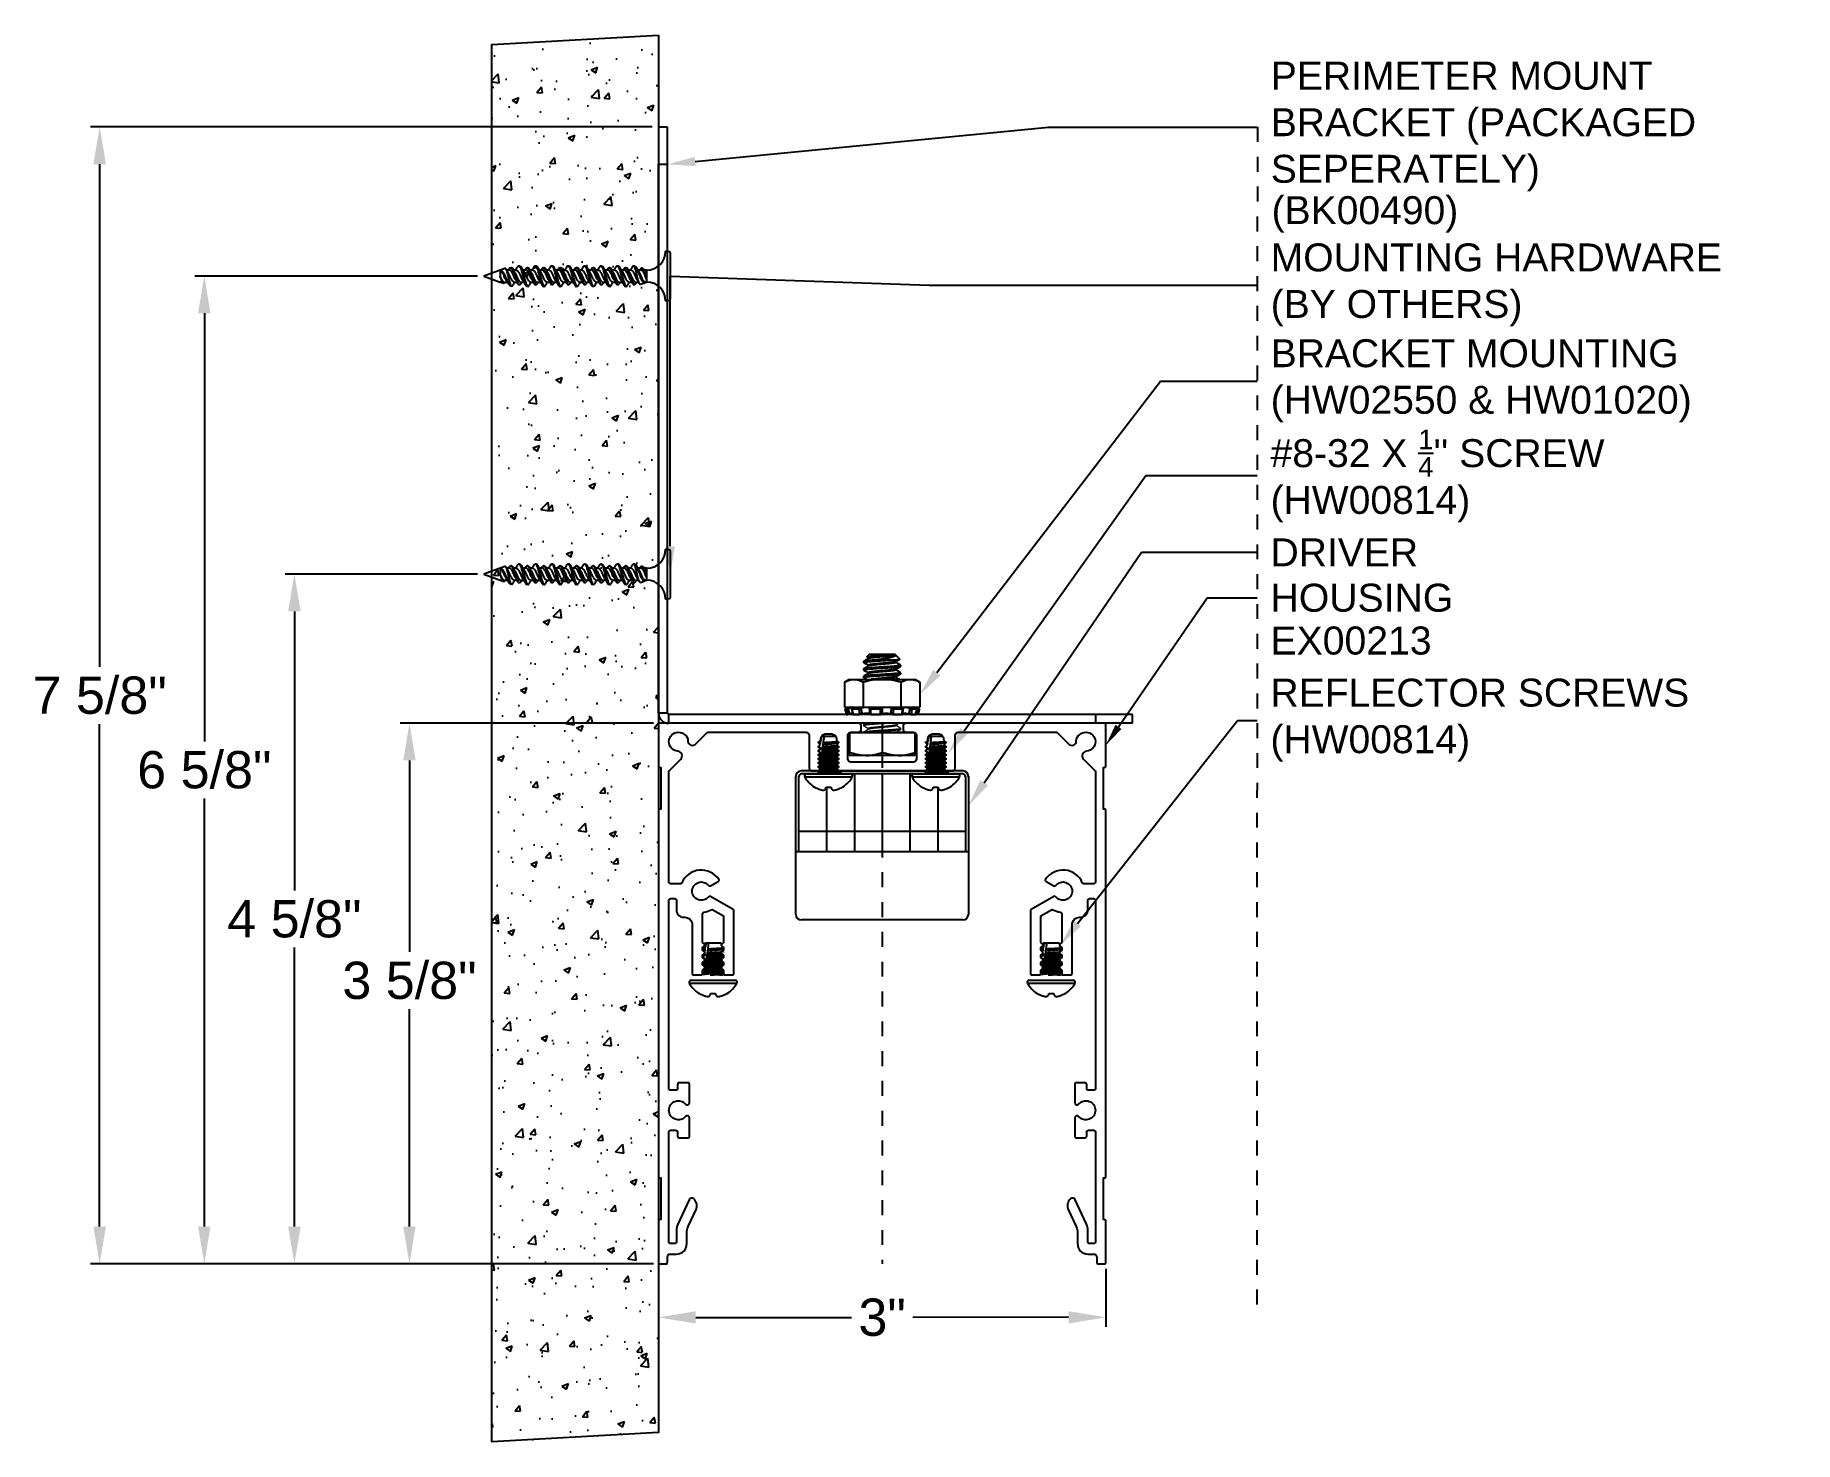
# Model space of a CAD drawing. Extents: x -5.7 to 6.1, y -1.2 to 8.2.
import ezdxf
from ezdxf import colors
from ezdxf.entities.mleader import LeaderData, LeaderLine
from ezdxf.math import Vec2, Vec3

# ---------------------------------------------------------------- set-up
doc = ezdxf.new("R2010")
doc.units = 0
doc.header["$LTSCALE"] = 0.5
doc.header["$MEASUREMENT"] = 0
doc.linetypes.add('PHANTOM', pattern=[0.5, 0.25, -0.05, 0.05, -0.05, 0.05, -0.05])
doc.linetypes.add('SLD-Solid', pattern=[0])
doc.layers.get('Defpoints').update_dxf_attribs({"linetype": 'CONTINUOUS'})
for name, color, linetype in [('Brackets', 181, 'CONTINUOUS'), ('Ceiling', 42, 'CONTINUOUS'), ('Driver', 210, 'CONTINUOUS'), ('FAB DWG', 221, 'CONTINUOUS'), ('Hardware', 242, 'CONTINUOUS'), ('Housing', 150, 'CONTINUOUS')]:
    doc.layers.add(name, color=color, linetype=linetype)
doc.layers.add('Construction', color=60, linetype='PHANTOM', plot=False)
doc.layers.add('CUST DWG', color=60, linetype='CONTINUOUS', lineweight=20)
doc.styles.add('LSAD_Standard', font='arial.ttf')
doc.styles.get("Standard").update_dxf_attribs({"font": 'arial.ttf'})
doc.dimstyles.new('LSAD_CustDims', dxfattribs={"dimtxt": 1, "dimasz": 1, "dimexe": 0.0625, "dimexo": 0.042969, "dimgap": 0.0625, "dimtad": 0, "dimtih": 1, "dimtoh": 1, "dimdec": 3, "dimzin": 0, "dimdsep": 46, "dimlunit": 4, "dimtxsty": 'Standard', "dimcen": 0.125, "dimclrd": 256, "dimclre": 256, "dimclrt": 256, "dimadec": 0, "dimazin": 0, "dimtfac": 1, "dimtdec": 3, "dimtix": 1, "dimtofl": 0, "dimtmove": 0, "dimatfit": 3, "dimfxl": 1, "dimfrac": 2, "dimtolj": 1, "dimtzin": 0, "dimarcsym": 0})

msp = doc.modelspace()

# ---------------------------------------------------------------- texts
at = {"layer": 'FAB DWG', "ltscale": 0.5, "transparency": 16777216, "insert": (2.612, 7.1625), "char_height": 0.1875, "width": 1.099736, "attachment_point": 1, "style": 'LSAD_Standard'}
msp.add_mtext('\\A1;(BK00490)', dxfattribs=at)
at = {"layer": 'FAB DWG', "transparency": 16777216, "insert": (2.6045, 4.5889), "char_height": 0.188, "width": 2.722253, "attachment_point": 1}
msp.add_mtext('\\PEX00213', dxfattribs=at)

# ---------------------------------------------------------------- blocks, each defined once
blk = doc.blocks.new('*D0')
at = {"layer": 'CUST DWG', "lineweight": -2, "ltscale": 0.5, "transparency": 16777216}
for p, q in [((-1.533, 3.627), (-3.233, 3.627)), ((-3.17, 3.377), (-3.17, 2.092)), ((-3.17, 0.25), (-3.17, 1.708)), ((-1.536, 0), (-3.233, 0))]:
    blk.add_line(p, q, dxfattribs=at)
at = {"layer": 'CUST DWG', "ltscale": 0.5, "transparency": 16777216}
for points in [[(-3.212, 3.377), (-3.129, 3.377), (-3.17, 3.627)], [(-3.212, 0.25), (-3.129, 0.25), (-3.17, 0)]]:
    blk.add_solid(points, dxfattribs=at)
at = {"layer": 'Defpoints', "color": 0, "ltscale": 0.5, "transparency": 16777216}
for p in [(-3.17, 3.627), (-1.49, 3.627), (-1.493, 0)]:
    blk.add_point(p, dxfattribs=at)
at = {"layer": 'CUST DWG', "ltscale": 0.5, "transparency": 16777216, "insert": (-3.17, 1.9), "char_height": 0.25, "attachment_point": 5}
blk.add_mtext('\\A1;3 5/8"', dxfattribs=at)
blk = doc.blocks.new('*D1')
at = {"layer": 'CUST DWG', "lineweight": -2, "ltscale": 0.5, "transparency": 16777216}
for p, q in [((-2.714, 4.627), (-4.004, 4.627)), ((-3.942, 4.377), (-3.942, 2.505)), ((-3.942, 0.25), (-3.942, 2.121)), ((-1.533, 0), (-4.004, 0))]:
    blk.add_line(p, q, dxfattribs=at)
at = {"layer": 'CUST DWG', "ltscale": 0.5, "transparency": 16777216}
for points in [[(-3.984, 4.377), (-3.9, 4.377), (-3.942, 4.627)], [(-3.984, 0.25), (-3.9, 0.25), (-3.942, 0)]]:
    blk.add_solid(points, dxfattribs=at)
at = {"layer": 'Defpoints', "color": 0, "ltscale": 0.5, "transparency": 16777216}
for p in [(-3.942, 4.627), (-2.671, 4.627), (-1.49, 0)]:
    blk.add_point(p, dxfattribs=at)
at = {"layer": 'CUST DWG', "ltscale": 0.5, "transparency": 16777216, "insert": (-3.942, 2.313), "char_height": 0.25, "attachment_point": 5}
blk.add_mtext('\\A1;4 5/8"', dxfattribs=at)
blk = doc.blocks.new('*D2')
at = {"layer": 'CUST DWG', "lineweight": -2, "ltscale": 0.5, "transparency": 16777216}
for p, q in [((-2.714, 6.627), (-4.609, 6.627)), ((-4.546, 6.377), (-4.546, 3.505)), ((-4.546, 0.25), (-4.546, 3.121)), ((-2.183, 0), (-4.609, 0))]:
    blk.add_line(p, q, dxfattribs=at)
at = {"layer": 'CUST DWG', "ltscale": 0.5, "transparency": 16777216}
for points in [[(-4.588, 6.377), (-4.505, 6.377), (-4.546, 6.627)], [(-4.588, 0.25), (-4.505, 0.25), (-4.546, 0)]]:
    blk.add_solid(points, dxfattribs=at)
at = {"layer": 'Defpoints', "color": 0, "ltscale": 0.5, "transparency": 16777216}
for p in [(-4.546, 6.627), (-2.671, 6.627), (-2.14, 0)]:
    blk.add_point(p, dxfattribs=at)
at = {"layer": 'CUST DWG', "ltscale": 0.5, "transparency": 16777216, "insert": (-4.546, 3.313), "char_height": 0.25, "attachment_point": 5}
blk.add_mtext('\\A1;6 5/8"', dxfattribs=at)
blk = doc.blocks.new('*D3')
at = {"layer": 'CUST DWG', "lineweight": -2, "ltscale": 0.5, "transparency": 16777216}
for p, q in [((-1.543, 7.627), (-5.31, 7.627)), ((-5.248, 7.377), (-5.248, 4.005)), ((-5.248, 0.25), (-5.248, 3.621)), ((-1.533, 0), (-5.31, 0))]:
    blk.add_line(p, q, dxfattribs=at)
at = {"layer": 'CUST DWG', "ltscale": 0.5, "transparency": 16777216}
for points in [[(-5.29, 7.377), (-5.206, 7.377), (-5.248, 7.627)], [(-5.29, 0.25), (-5.206, 0.25), (-5.248, 0)]]:
    blk.add_solid(points, dxfattribs=at)
at = {"layer": 'Defpoints', "color": 0, "ltscale": 0.5, "transparency": 16777216}
for p in [(-5.248, 7.627), (-1.5, 7.627), (-1.49, 0)]:
    blk.add_point(p, dxfattribs=at)
at = {"layer": 'CUST DWG', "ltscale": 0.5, "transparency": 16777216, "insert": (-5.248, 3.813), "char_height": 0.25, "attachment_point": 5}
blk.add_mtext('\\A1;7 5/8"', dxfattribs=at)
blk = doc.blocks.new('*D4')
at = {"layer": 'CUST DWG', "lineweight": -2, "ltscale": 0.5, "transparency": 16777216}
for p, q in [((-1.5, -0.033), (-1.5, -0.422)), ((1.5, -0.033), (1.5, -0.422)), ((-1.25, -0.36), (-0.206, -0.36)), ((1.25, -0.359), (0.206, -0.36))]:
    blk.add_line(p, q, dxfattribs=at)
at = {"layer": 'CUST DWG', "ltscale": 0.5, "transparency": 16777216}
for points in [[(-1.25, -0.318), (-1.25, -0.401), (-1.5, -0.36)], [(1.25, -0.318), (1.25, -0.401), (1.5, -0.359)]]:
    blk.add_solid(points, dxfattribs=at)
at = {"layer": 'Defpoints', "color": 0, "ltscale": 0.5, "transparency": 16777216}
for p in [(-1.5, 0.01), (1.5, 0.01), (1.5, -0.359)]:
    blk.add_point(p, dxfattribs=at)
at = {"layer": 'CUST DWG', "ltscale": 0.5, "transparency": 16777216, "insert": (0, -0.36), "char_height": 0.25, "attachment_point": 5}
blk.add_mtext('\\A1;3"', dxfattribs=at)

# ---------------------------------------------------------------- dimensions: what is measured, and where the dimension line sits
at = {"layer": 'CUST DWG', "ltscale": 0.5, "transparency": 16777216}
for base, p1, p2, angle, picture, middle in [((-5.248, 7.6265), (-1.49, -0.0001), (-1.5, 7.6265), 90, '*D3', (-5.248, 3.8132)), ((-4.54629, 6.62651), (-2.14, 0), (-2.6712, 6.62651), 90, '*D2', (-4.54629, 3.31325)), ((-3.94194, 4.62651), (-1.49, 0), (-2.6712, 4.62651), 90, '*D1', (-3.94194, 2.31325)), ((-3.1702, 3.6265), (-1.493, -0.0001), (-1.49, 3.6265), 90, '*D0', (-3.1702, 1.9)), ((1.5, -0.3595), (-1.5, 0.01), (1.5, 0.0101), 0.00269, '*D4', (0, -0.3595))]:
    dim = msp.add_linear_dim(base=base, p1=p1, p2=p2, angle=angle, dimstyle='LSAD_CustDims', override={"dimtxt": 0.25, "dimasz": 0.25}, dxfattribs=at)
    dim.commit()
    dim.dimension.update_dxf_attribs({"geometry": picture, "text_midpoint": middle, "dimtype": 128})

# ---------------------------------------------------------------- hatches: boundary and pattern name
at = {"layer": 'Ceiling', "ltscale": 0.5, "transparency": 16777216}
h = msp.add_hatch(dxfattribs=at)
h.set_pattern_fill('AR-CONC', color=256, scale=0.063)
h.set_pattern_definition([(50, (2.2456, -9e-05), (0.451874, -0.039534), [0.04725, -0.51975]), (355, (2.2456, -9e-05), (-0.087413, 0.47388), [0.0378, -0.4158]), (100.4514, (2.28327, -0.0034), (0.36446, 0.434347), [0.040156, -0.44172]), (46.184, (2.2456, 0.1259), (0.672362, -0.104277), [0.070875, -0.779625]), (96.636, (2.30165, 0.1172), (0.588837, 0.613695), [0.060235, -0.66258]), (351.184, (2.2456, 0.1259), (0.588837, 0.613695), [0.0567, -0.6237]), (21, (2.3086, 0.0944), (0.376051, -0.25365), [0.04725, -0.51975]), (326, (2.3086, 0.0944), (0.153289, 0.456845), [0.0378, -0.4158]), (71.4514, (2.33995, 0.07327), (0.52934, 0.203195), [0.040156, -0.44172]), (37.5, (2.24562, -9e-05), (0.0076607, 0.209723), [0, -0.41076, 0, -0.4221, 0, -0.417375]), (7.5, (2.24562, -9e-05), (0.165734, 0.2484794), [0, -0.24066, 0, -0.40131, 0, -0.159075]), (327.5, (2.10513, -9e-05), (0.336308, -0.0142096), [0, -0.1575, 0, -0.4914, 0, -0.65205]), (317.5, (2.04213, -9e-05), (0.367407, 0.063066), [0, -0.20475, 0, -0.32634, 0, -0.46305])])
h.paths.add_polyline_path([(-1.4999, 8.2428), (-1.4999, -1.1325), (-2.6167, -1.1945), (-2.6167, 8.1809)])

# ---------------------------------------------------------------- linework, layer by layer
at = {"layer": 'Brackets', "linetype": 'Continuous', "transparency": 16777216}
for p, q in [((-1.4402, 7.6265), (-1.5, 7.6265)), ((-1.5, 7.6265), (-1.5, 7.3765)), ((-1.4402, 7.3765), (-1.4402, 7.6265)), ((-1.5, 7.3765), (-1.4402, 7.3765)), ((-1.5, 3.6943), (-1.5, 7.3765)), ((-1.4402, 3.6943), (-1.4402, 7.3765)), ((-1.4402, 3.6943), (-1.5, 3.6943)), ((1.68, 3.6863), (-1.4322, 3.6863)), ((-1.4322, 3.6863), (-1.4322, 3.6265)), ((1.43, 3.6863), (1.43, 3.6265)), ((1.68, 3.6265), (1.68, 3.6863)), ((1.68, 3.6265), (-1.4322, 3.6265))]:
    msp.add_line(p, q, dxfattribs=at)
for radius in [0.0678, 0.008]:
    msp.add_arc((-1.4322, 3.6943), radius, 180, 270, dxfattribs=at)
at = {"layer": 'Ceiling', "transparency": 16777216}
msp.add_lwpolyline([(-1.4999, 8.2428), (-1.4999, -1.1325), (-2.6167, -1.1945), (-2.6167, 8.1809)], close=True, dxfattribs=at)
at = {"layer": 'Construction', "ltscale": 0.5, "transparency": 16777216}
for p, q in [((2.5166, 7.6265), (2.512, -0.3524)), ((0, 3.6265), (0, 0))]:
    msp.add_line(p, q, dxfattribs=at)
at = {"layer": 'Driver', "transparency": 16777216}
for p, q in [((-0.4329, 3.3065), (-0.5415, 3.3065)), ((0.2865, 3.3065), (-0.2881, 3.3065)), ((0.5415, 3.3065), (0.4313, 3.3065)), ((-0.5785, 2.3435), (-0.5785, 3.2695)), ((-0.5585, 2.7632), (-0.5585, 3.2695)), ((0.5415, 3.2865), (-0.5415, 3.2865)), ((-0.3724, 3.1984), (-0.3724, 2.7632)), ((-0.1862, 3.2865), (-0.1862, 2.7632)), ((0, 3.2865), (0, 2.7632)), ((0.1862, 3.2865), (0.1862, 2.7632)), ((0.3724, 3.1984), (0.3724, 2.7632)), ((0.5585, 3.2695), (0.5585, 2.7632)), ((0.5785, 3.2695), (0.5785, 2.3435)), ((0.5585, 2.9012), (-0.5585, 2.9012)), ((0.5785, 2.7632), (-0.5785, 2.7632)), ((0.5415, 2.3065), (-0.5415, 2.3065))]:
    msp.add_line(p, q, dxfattribs=at)
for centre, radius, start, end in [((-0.5415, 3.2695), 0.037, 90, 180), ((0.5415, 3.2695), 0.037, 0, 90), ((-0.5415, 3.2695), 0.017, 90, 180), ((0.5415, 3.2695), 0.017, 0, 90), ((-0.5415, 2.3435), 0.037, 180, 270), ((0.5415, 2.3435), 0.037, 270, 0)]:
    msp.add_arc(centre, radius, start, end, dxfattribs=at)
at = {"layer": 'Hardware', "lineweight": 25, "transparency": 16777216}
for p, q in [((-1.427, 6.7891), (-1.4522, 6.7935)), ((-1.4212, 6.7822), (-1.4212, 6.4708)), ((-2.5302, 6.6778), (-2.6712, 6.6265)), ((-2.6712, 6.6265), (-2.5613, 6.5865)), ((-2.5613, 6.6662), (-2.5613, 6.6231)), ((-2.5128, 6.6589), (-2.5226, 6.6733)), ((-2.4972, 6.6665), (-2.518, 6.6665)), ((-2.5032, 6.6699), (-2.5049, 6.6665)), ((-2.4862, 6.683), (-2.4912, 6.683)), ((-2.4537, 6.6665), (-2.4725, 6.6665)), ((-2.437, 6.6955), (-2.4304, 6.6955)), ((-2.3872, 6.6665), (-2.408, 6.6665)), ((-2.3932, 6.6699), (-2.3949, 6.6665)), ((-2.3762, 6.683), (-2.3812, 6.683)), ((-2.3437, 6.6665), (-2.3625, 6.6665)), ((-2.327, 6.6955), (-2.3204, 6.6955)), ((-2.2772, 6.6665), (-2.298, 6.6665)), ((-2.2831, 6.6701), (-2.2849, 6.6665)), ((-2.2662, 6.683), (-2.2712, 6.683)), ((-2.2337, 6.6665), (-2.2525, 6.6665)), ((-2.217, 6.6955), (-2.2104, 6.6955)), ((-2.1672, 6.6665), (-2.188, 6.6665)), ((-2.1732, 6.6699), (-2.1749, 6.6665)), ((-2.1562, 6.683), (-2.1612, 6.683)), ((-2.1237, 6.6665), (-2.1425, 6.6665)), ((-2.107, 6.6955), (-2.1004, 6.6955)), ((-2.0572, 6.6665), (-2.078, 6.6665)), ((-2.0633, 6.6696), (-2.0649, 6.6665)), ((-2.0462, 6.683), (-2.0512, 6.683)), ((-2.0137, 6.6665), (-2.0325, 6.6665)), ((-1.997, 6.6955), (-1.9904, 6.6955)), ((-1.9472, 6.6665), (-1.9679, 6.6665)), ((-1.9533, 6.6696), (-1.9549, 6.6665)), ((-1.9362, 6.683), (-1.9412, 6.683)), ((-1.9037, 6.6665), (-1.9225, 6.6665)), ((-1.887, 6.6955), (-1.8804, 6.6955)), ((-1.8372, 6.6665), (-1.858, 6.6665)), ((-1.8432, 6.6699), (-1.8449, 6.6665)), ((-1.8262, 6.683), (-1.8312, 6.683)), ((-1.7937, 6.6665), (-1.8125, 6.6665)), ((-1.777, 6.6955), (-1.7704, 6.6955)), ((-1.7272, 6.6665), (-1.748, 6.6665)), ((-1.7332, 6.6699), (-1.7349, 6.6665)), ((-1.7162, 6.683), (-1.7212, 6.683)), ((-1.6837, 6.6665), (-1.7025, 6.6665)), ((-1.667, 6.6955), (-1.6604, 6.6955)), ((-1.6589, 6.6884), (-1.6589, 6.6953)), ((-1.6172, 6.6665), (-1.638, 6.6665)), ((-1.6231, 6.6701), (-1.6249, 6.6665)), ((-1.6033, 6.6753), (-1.6127, 6.6787)), ((-1.5792, 6.6665), (-1.5937, 6.6665)), ((-1.5847, 6.6516), (-1.5861, 6.6542)), ((-1.5792, 6.6413), (-1.5792, 6.6665)), ((-1.5792, 6.604), (-1.5792, 6.6413)), ((-2.5613, 6.5918), (-2.5613, 6.5865)), ((-2.5613, 6.5865), (-2.5566, 6.5865)), ((-2.5509, 6.5827), (-2.5383, 6.5781)), ((-2.5352, 6.5865), (-2.5145, 6.5865)), ((-2.4948, 6.5623), (-2.4848, 6.5587)), ((-2.4687, 6.5865), (-2.4499, 6.5865)), ((-2.4362, 6.57), (-2.4312, 6.57)), ((-2.4252, 6.5865), (-2.4044, 6.5865)), ((-2.4192, 6.5831), (-2.4175, 6.5865)), ((-2.3754, 6.5575), (-2.382, 6.5575)), ((-2.3587, 6.5865), (-2.3399, 6.5865)), ((-2.3262, 6.57), (-2.3212, 6.57)), ((-2.3152, 6.5865), (-2.2944, 6.5865)), ((-2.3091, 6.5832), (-2.3075, 6.5865)), ((-2.2654, 6.5575), (-2.272, 6.5575)), ((-2.2487, 6.5865), (-2.2299, 6.5865)), ((-2.2162, 6.57), (-2.2112, 6.57)), ((-2.2052, 6.5865), (-2.1844, 6.5865)), ((-2.199, 6.5834), (-2.1975, 6.5865)), ((-2.1554, 6.5575), (-2.162, 6.5575)), ((-2.1387, 6.5865), (-2.1199, 6.5865)), ((-2.1062, 6.57), (-2.1012, 6.57)), ((-2.0952, 6.5865), (-2.0744, 6.5865)), ((-2.0892, 6.5831), (-2.0875, 6.5865)), ((-2.0454, 6.5575), (-2.052, 6.5575)), ((-2.0287, 6.5865), (-2.0099, 6.5865)), ((-1.9962, 6.57), (-1.9912, 6.57)), ((-1.9852, 6.5865), (-1.9644, 6.5865)), ((-1.9792, 6.583), (-1.9775, 6.5865)), ((-1.9354, 6.5575), (-1.942, 6.5575)), ((-1.9187, 6.5865), (-1.8999, 6.5865)), ((-1.8862, 6.57), (-1.8812, 6.57)), ((-1.8752, 6.5865), (-1.8545, 6.5865)), ((-1.8692, 6.5831), (-1.8675, 6.5865)), ((-1.8254, 6.5575), (-1.832, 6.5575)), ((-1.8087, 6.5865), (-1.7899, 6.5865)), ((-1.7762, 6.57), (-1.7712, 6.57)), ((-1.7652, 6.5865), (-1.7444, 6.5865)), ((-1.759, 6.5835), (-1.7575, 6.5865)), ((-1.7154, 6.5575), (-1.722, 6.5575)), ((-1.6987, 6.5865), (-1.6799, 6.5865)), ((-1.6662, 6.57), (-1.6612, 6.57)), ((-1.6552, 6.5865), (-1.6344, 6.5865)), ((-1.6492, 6.5832), (-1.6475, 6.5865)), ((-1.6201, 6.5716), (-1.5911, 6.5822)), ((-1.5887, 6.5865), (-1.5792, 6.5865)), ((-1.5792, 6.5865), (-1.5792, 6.604)), ((-1.4522, 6.4595), (-1.427, 6.464)), ((-1.427, 4.7891), (-1.4522, 4.7935)), ((-1.4212, 4.7822), (-1.4212, 4.4708)), ((-2.5302, 4.6778), (-2.6712, 4.6265)), ((-2.6712, 4.6265), (-2.5613, 4.5865)), ((-2.5613, 4.6662), (-2.5613, 4.6231)), ((-2.5128, 4.6589), (-2.5226, 4.6733)), ((-2.4972, 4.6665), (-2.518, 4.6665)), ((-2.5032, 4.6699), (-2.5049, 4.6665)), ((-2.4862, 4.683), (-2.4912, 4.683)), ((-2.4537, 4.6665), (-2.4725, 4.6665)), ((-2.437, 4.6955), (-2.4304, 4.6955)), ((-2.3872, 4.6665), (-2.408, 4.6665)), ((-2.3932, 4.6699), (-2.3949, 4.6665)), ((-2.3762, 4.683), (-2.3812, 4.683)), ((-2.3437, 4.6665), (-2.3625, 4.6665)), ((-2.327, 4.6955), (-2.3204, 4.6955)), ((-2.2772, 4.6665), (-2.298, 4.6665)), ((-2.2831, 4.6701), (-2.2849, 4.6665)), ((-2.2662, 4.683), (-2.2712, 4.683)), ((-2.2337, 4.6665), (-2.2525, 4.6665)), ((-2.217, 4.6955), (-2.2104, 4.6955)), ((-2.1672, 4.6665), (-2.188, 4.6665)), ((-2.1732, 4.6699), (-2.1749, 4.6665)), ((-2.1562, 4.683), (-2.1612, 4.683)), ((-2.1237, 4.6665), (-2.1425, 4.6665)), ((-2.107, 4.6955), (-2.1004, 4.6955)), ((-2.0572, 4.6665), (-2.078, 4.6665)), ((-2.0633, 4.6696), (-2.0649, 4.6665)), ((-2.0462, 4.683), (-2.0512, 4.683)), ((-2.0137, 4.6665), (-2.0325, 4.6665)), ((-1.997, 4.6955), (-1.9904, 4.6955)), ((-1.9472, 4.6665), (-1.9679, 4.6665)), ((-1.9533, 4.6696), (-1.9549, 4.6665)), ((-1.9362, 4.683), (-1.9412, 4.683)), ((-1.9037, 4.6665), (-1.9225, 4.6665)), ((-1.887, 4.6955), (-1.8804, 4.6955)), ((-1.8372, 4.6665), (-1.858, 4.6665)), ((-1.8432, 4.6699), (-1.8449, 4.6665)), ((-1.8262, 4.683), (-1.8312, 4.683)), ((-1.7937, 4.6665), (-1.8125, 4.6665)), ((-1.777, 4.6955), (-1.7704, 4.6955)), ((-1.7272, 4.6665), (-1.748, 4.6665)), ((-1.7332, 4.6699), (-1.7349, 4.6665)), ((-1.7162, 4.683), (-1.7212, 4.683)), ((-1.6837, 4.6665), (-1.7025, 4.6665)), ((-1.667, 4.6955), (-1.6604, 4.6955)), ((-1.6589, 4.6884), (-1.6589, 4.6953)), ((-1.6172, 4.6665), (-1.638, 4.6665)), ((-1.6231, 4.6701), (-1.6249, 4.6665)), ((-1.6033, 4.6753), (-1.6127, 4.6787)), ((-1.5792, 4.6665), (-1.5937, 4.6665)), ((-1.5847, 4.6516), (-1.5861, 4.6542)), ((-1.5792, 4.6413), (-1.5792, 4.6665)), ((-1.5792, 4.604), (-1.5792, 4.6413)), ((-1.5792, 4.5865), (-1.5792, 4.604)), ((-2.5613, 4.5918), (-2.5613, 4.5865)), ((-2.5613, 4.5865), (-2.5566, 4.5865)), ((-2.5509, 4.5827), (-2.5383, 4.5781)), ((-2.5352, 4.5865), (-2.5145, 4.5865)), ((-2.4948, 4.5623), (-2.4848, 4.5587)), ((-2.4687, 4.5865), (-2.4499, 4.5865)), ((-2.4362, 4.57), (-2.4312, 4.57)), ((-2.4252, 4.5865), (-2.4044, 4.5865)), ((-2.4192, 4.5831), (-2.4175, 4.5865)), ((-2.3754, 4.5575), (-2.382, 4.5575)), ((-2.3587, 4.5865), (-2.3399, 4.5865)), ((-2.3262, 4.57), (-2.3212, 4.57)), ((-2.3152, 4.5865), (-2.2944, 4.5865)), ((-2.3091, 4.5832), (-2.3075, 4.5865)), ((-2.2654, 4.5575), (-2.272, 4.5575)), ((-2.2487, 4.5865), (-2.2299, 4.5865)), ((-2.2162, 4.57), (-2.2112, 4.57)), ((-2.2052, 4.5865), (-2.1844, 4.5865)), ((-2.199, 4.5834), (-2.1975, 4.5865)), ((-2.1554, 4.5575), (-2.162, 4.5575)), ((-2.1387, 4.5865), (-2.1199, 4.5865)), ((-2.1062, 4.57), (-2.1012, 4.57)), ((-2.0952, 4.5865), (-2.0744, 4.5865)), ((-2.0892, 4.5831), (-2.0875, 4.5865)), ((-2.0454, 4.5575), (-2.052, 4.5575)), ((-2.0287, 4.5865), (-2.0099, 4.5865)), ((-1.9962, 4.57), (-1.9912, 4.57)), ((-1.9852, 4.5865), (-1.9644, 4.5865)), ((-1.9792, 4.583), (-1.9775, 4.5865)), ((-1.9354, 4.5575), (-1.942, 4.5575)), ((-1.9187, 4.5865), (-1.8999, 4.5865)), ((-1.8862, 4.57), (-1.8812, 4.57)), ((-1.8752, 4.5865), (-1.8545, 4.5865)), ((-1.8692, 4.5831), (-1.8675, 4.5865)), ((-1.8254, 4.5575), (-1.832, 4.5575)), ((-1.8087, 4.5865), (-1.7899, 4.5865)), ((-1.7762, 4.57), (-1.7712, 4.57)), ((-1.7652, 4.5865), (-1.7444, 4.5865)), ((-1.759, 4.5835), (-1.7575, 4.5865)), ((-1.7154, 4.5575), (-1.722, 4.5575)), ((-1.6987, 4.5865), (-1.6799, 4.5865)), ((-1.6662, 4.57), (-1.6612, 4.57)), ((-1.6552, 4.5865), (-1.6344, 4.5865)), ((-1.6492, 4.5832), (-1.6475, 4.5865)), ((-1.6201, 4.5716), (-1.5911, 4.5822)), ((-1.5887, 4.5865), (-1.5792, 4.5865)), ((-1.4522, 4.4595), (-1.427, 4.464))]:
    msp.add_line(p, q, dxfattribs=at)
at = {"layer": 'Hardware', "linetype": 'Continuous', "lineweight": 25, "transparency": 16777216}
for p, q in [((-0.1245, 4.0407), (-0.1245, 4.0345)), ((-0.0845, 4.0907), (-0.103, 4.0722)), ((-0.1028, 4.0714), (-0.092, 4.0651)), ((-0.092, 4.0657), (-0.092, 4.06)), ((-0.0845, 4.0907), (0.0845, 4.0907)), ((0.0563, 4.0507), (-0.0387, 4.0507)), ((0.1187, 4.0565), (0.0845, 4.0907)), ((0.1245, 4.0095), (0.1245, 4.0157)), ((-0.2188, 3.9207), (-0.2526, 3.9011)), ((-0.2526, 3.9011), (-0.2526, 3.7337)), ((-0.2188, 3.9207), (-0.1894, 3.9207)), ((-0.1894, 3.9207), (0, 3.9207)), ((-0.1263, 3.9011), (-0.1263, 3.7337)), ((-0.1245, 3.9907), (-0.1245, 3.9845)), ((-0.1245, 3.9407), (-0.1245, 3.9345)), ((0, 3.9207), (0.1894, 3.9207)), ((0.1245, 3.9595), (0.1245, 3.9657)), ((0.1263, 3.9011), (0.1263, 3.7337)), ((0.1894, 3.9207), (0.2187, 3.9207)), ((0.2526, 3.9011), (0.2187, 3.9207)), ((0.2526, 3.9011), (0.2526, 3.7337)), ((-0.2526, 3.7337), (-0.1263, 3.7337)), ((-0.2119, 3.7337), (-0.25, 3.7235)), ((-0.25, 3.7235), (-0.24, 3.6863)), ((-0.25, 3.7235), (-0.2408, 3.7235)), ((-0.2387, 3.7155), (-0.2408, 3.7235)), ((-0.24, 3.6863), (-0.2311, 3.6863)), ((-0.2263, 3.7267), (-0.2284, 3.7261)), ((-0.2284, 3.7261), (-0.2263, 3.7181)), ((-0.2263, 3.7267), (-0.2263, 3.7181)), ((-0.2259, 3.6872), (-0.2258, 3.6865)), ((-0.1959, 3.6863), (-0.2251, 3.6863)), ((-0.2057, 3.7239), (-0.2039, 3.7159)), ((-0.2038, 3.7235), (-0.1552, 3.7235)), ((-0.2038, 3.7235), (-0.202, 3.7155)), ((-0.2014, 3.7261), (-0.1996, 3.7267)), ((-0.1959, 3.6863), (-0.1488, 3.6863)), ((-0.154, 3.7155), (-0.1552, 3.7235)), ((-0.0769, 3.6863), (-0.1489, 3.6863)), ((-0.1399, 3.7267), (-0.1412, 3.7261)), ((-0.1412, 3.7261), (-0.1399, 3.7181)), ((-0.1399, 3.7267), (-0.1399, 3.7181)), ((-0.1263, 3.7337), (0.1263, 3.7337)), ((-0.0867, 3.7251), (-0.0859, 3.7171)), ((-0.0861, 3.7261), (-0.0853, 3.7267)), ((-0.0798, 3.7235), (-0.0104, 3.7235)), ((-0.0798, 3.7235), (-0.079, 3.7155)), ((-0.0769, 3.6863), (-0.0096, 3.6863)), ((-0.0104, 3.7155), (-0.0104, 3.7235)), ((0.0714, 3.6863), (-0.0097, 3.6863)), ((0, 3.7267), (0, 3.7261)), ((0, 3.7261), (0, 3.7181)), ((0.0622, 3.7261), (0.0616, 3.7267)), ((0.0616, 3.7267), (0.0616, 3.7181)), ((0.0616, 3.7181), (0.0622, 3.7261)), ((0.0714, 3.6863), (0.1332, 3.6863)), ((0.0747, 3.7235), (0.0741, 3.7155)), ((0.0747, 3.7235), (0.1384, 3.7235)), ((0.1263, 3.7337), (0.2526, 3.7337)), ((0.1724, 3.6863), (0.1333, 3.6863)), ((0.1371, 3.7155), (0.1384, 3.7235)), ((0.1399, 3.7267), (0.1412, 3.7261)), ((0.1417, 3.7165), (0.1429, 3.7245)), ((0.1724, 3.6863), (0.1724, 3.6905)), ((0.1925, 3.6863), (0.1724, 3.6863)), ((0.185, 3.7267), (0.185, 3.7181)), ((0.1866, 3.7261), (0.185, 3.7267)), ((0.185, 3.7181), (0.1866, 3.7261)), ((0.1925, 3.6863), (0.2251, 3.6863)), ((0.2007, 3.7235), (0.199, 3.7155)), ((0.2007, 3.7235), (0.2343, 3.7235)), ((0.25, 3.7235), (0.2119, 3.7337)), ((0.2263, 3.7267), (0.2284, 3.7261)), ((0.24, 3.6863), (0.2311, 3.6863)), ((0.2323, 3.7155), (0.2343, 3.7235)), ((0.2329, 3.7156), (0.235, 3.7236)), ((0.2377, 3.7267), (0.2377, 3.7181)), ((0.2398, 3.7261), (0.2377, 3.7267)), ((0.2377, 3.7181), (0.2398, 3.7261)), ((0.24, 3.6863), (0.25, 3.7235)), ((0.24, 3.6863), (0.24, 3.6863)), ((0.25, 3.7235), (0.2478, 3.7155)), ((0.25, 3.7235), (0.25, 3.7235)), ((-0.2188, 3.5626), (-0.2188, 3.4298)), ((0, 3.5626), (-0.2188, 3.5626)), ((-0.2078, 3.5665), (-0.2078, 3.5626)), ((-0.2078, 3.5665), (0.2078, 3.5665)), ((0, 3.5626), (0, 3.4298)), ((0.2187, 3.5626), (0, 3.5626)), ((0.2078, 3.5626), (0.2078, 3.5665)), ((0.2187, 3.5626), (0.2187, 3.4298)), ((-0.4245, 3.5002), (-0.4264, 3.4935)), ((-0.4216, 3.4754), (-0.4239, 3.4664)), ((-0.4059, 3.5365), (-0.4094, 3.5365)), ((-0.3886, 3.5365), (-0.4059, 3.5365)), ((-0.4025, 3.4235), (-0.4015, 3.4314)), ((-0.4002, 3.4418), (-0.3995, 3.4473)), ((-0.3986, 3.4552), (-0.3976, 3.4631)), ((-0.3969, 3.4686), (-0.395, 3.4846)), ((-0.3947, 3.4868), (-0.3937, 3.4947)), ((-0.31, 3.5365), (-0.3886, 3.5365)), ((-0.2946, 3.4992), (-0.3371, 3.4992)), ((-0.2946, 3.4992), (-0.2949, 3.5002)), ((-0.2946, 3.4974), (-0.2946, 3.4992)), ((-0.2946, 3.4662), (-0.2946, 3.473)), ((-0.2946, 3.4382), (-0.2946, 3.4424)), ((-0.293, 3.4935), (-0.294, 3.4971)), ((0.2949, 3.5002), (0.293, 3.4935)), ((0.2978, 3.4754), (0.2955, 3.4664)), ((0.3135, 3.5365), (0.31, 3.5365)), ((0.3308, 3.5365), (0.3135, 3.5365)), ((0.3169, 3.4235), (0.3179, 3.4314)), ((0.3191, 3.4418), (0.3198, 3.4473)), ((0.3208, 3.4552), (0.3218, 3.4631)), ((0.3224, 3.4686), (0.3244, 3.4846)), ((0.3247, 3.4868), (0.3257, 3.4947)), ((0.4094, 3.5365), (0.3308, 3.5365)), ((0.4248, 3.4992), (0.3822, 3.4992)), ((0.4248, 3.4992), (0.4245, 3.5002)), ((0.4248, 3.4974), (0.4248, 3.4992)), ((0.4248, 3.4662), (0.4248, 3.473)), ((0.4248, 3.4382), (0.4248, 3.4424)), ((0.4264, 3.4935), (0.4254, 3.4971)), ((-0.4039, 3.4115), (-0.4252, 3.4115)), ((-0.4248, 3.392), (-0.4248, 3.3884)), ((-0.4248, 3.3646), (-0.4248, 3.3572)), ((-0.4248, 3.3334), (-0.4248, 3.3302)), ((-0.4039, 3.4115), (-0.4036, 3.4145)), ((-0.2946, 3.3099), (-0.2946, 3.3107)), ((-0.1094, 3.4103), (-0.2188, 3.4103)), ((0.1094, 3.4103), (-0.1094, 3.4103)), ((0.2187, 3.4103), (0.1094, 3.4103)), ((0.3154, 3.4115), (0.2942, 3.4115)), ((0.2946, 3.392), (0.2946, 3.3884)), ((0.2946, 3.3646), (0.2946, 3.3572)), ((0.2946, 3.3334), (0.2946, 3.3302)), ((0.3154, 3.4115), (0.3158, 3.4145)), ((0.4248, 3.3099), (0.4248, 3.3107)), ((-0.5192, 3.2673), (-0.2002, 3.2673)), ((-0.5076, 3.2865), (-0.2117, 3.2865)), ((-0.4545, 3.1984), (-0.453, 3.1984)), ((-0.4248, 3.3021), (-0.4248, 3.2947)), ((-0.379, 3.1839), (-0.3764, 3.1984)), ((-0.3764, 3.1984), (-0.343, 3.1984)), ((-0.343, 3.1984), (-0.3404, 3.1839)), ((-0.2777, 3.2963), (-0.2777, 3.3002)), ((-0.2664, 3.1984), (-0.2649, 3.1984)), ((0.2002, 3.2673), (0.5192, 3.2673)), ((0.2117, 3.2865), (0.5076, 3.2865)), ((0.2649, 3.1984), (0.2664, 3.1984)), ((0.2946, 3.3021), (0.2946, 3.2947)), ((0.3404, 3.1839), (0.343, 3.1984)), ((0.343, 3.1984), (0.3764, 3.1984)), ((0.3764, 3.1984), (0.379, 3.1839)), ((0.4417, 3.2963), (0.4417, 3.3002)), ((0.453, 3.1984), (0.4545, 3.1984)), ((-1.1952, 2.1284), (-1.2014, 2.1066)), ((-1.1885, 2.1521), (-1.1909, 2.1435)), ((-1.1802, 2.1521), (-1.1885, 2.1521)), ((-1.1629, 2.1521), (-1.1802, 2.1521)), ((-1.0795, 2.1521), (-1.1629, 2.1521)), ((-1.0771, 2.1435), (-1.0795, 2.1521)), ((-1.0689, 2.1148), (-1.0728, 2.1284)), ((1.0728, 2.1284), (1.0666, 2.1066)), ((1.0795, 2.1521), (1.0771, 2.1435)), ((1.0878, 2.1521), (1.0795, 2.1521)), ((1.1051, 2.1521), (1.0878, 2.1521)), ((1.1885, 2.1521), (1.1051, 2.1521)), ((1.1909, 2.1435), (1.1885, 2.1521)), ((1.1991, 2.1148), (1.1952, 2.1284)), ((-1.2051, 2.0551), (-1.2051, 2.0551)), ((-1.2039, 2.0598), (-1.204, 2.0595)), ((-1.1991, 2.1052), (-1.1991, 2.1009)), ((-1.1991, 2.074), (-1.1991, 2.0665)), ((-1.1991, 2.0115), (-1.1991, 2.004)), ((-1.1783, 2.0271), (-1.1967, 2.0271)), ((-1.1943, 2.0972), (-1.1944, 2.0969)), ((-1.1783, 2.0271), (-1.1779, 2.0301)), ((-1.1768, 2.0391), (-1.1758, 2.047)), ((-1.1745, 2.0573), (-1.1739, 2.0629)), ((-1.1729, 2.0708), (-1.1719, 2.0787)), ((-1.1712, 2.0842), (-1.1693, 2.1002)), ((-1.169, 2.1024), (-1.168, 2.1103)), ((-1.0689, 2.1148), (-1.1114, 2.1148)), ((-1.0689, 2.113), (-1.0689, 2.1148)), ((-1.0689, 2.0509), (-1.0689, 2.058)), ((-1.0689, 2.0193), (-1.0689, 2.0251)), ((-1.0657, 2.1035), (-1.0683, 2.1127)), ((1.0629, 2.0551), (1.0629, 2.0551)), ((1.0641, 2.0598), (1.064, 2.0595)), ((1.0689, 2.1052), (1.0689, 2.1009)), ((1.0689, 2.074), (1.0689, 2.0665)), ((1.0689, 2.0115), (1.0689, 2.004)), ((1.0897, 2.0271), (1.0713, 2.0271)), ((1.0737, 2.0972), (1.0736, 2.0969)), ((1.0897, 2.0271), (1.0901, 2.0301)), ((1.0912, 2.0391), (1.0922, 2.047)), ((1.0935, 2.0573), (1.0941, 2.0629)), ((1.0951, 2.0708), (1.0961, 2.0787)), ((1.0968, 2.0842), (1.0987, 2.1002)), ((1.099, 2.1024), (1.1, 2.1103)), ((1.1991, 2.1148), (1.1566, 2.1148)), ((1.1991, 2.113), (1.1991, 2.1148)), ((1.1991, 2.0509), (1.1991, 2.058)), ((1.1991, 2.0193), (1.1991, 2.0251)), ((1.2023, 2.1035), (1.1997, 2.1127)), ((-1.282, 1.9021), (-0.986, 1.9021)), ((-1.1991, 1.9751), (-1.1991, 1.9728)), ((-1.1991, 1.949), (-1.1991, 1.9415)), ((-1.0689, 1.9568), (-1.0689, 1.9642)), ((0.986, 1.9021), (1.282, 1.9021)), ((1.0689, 1.9751), (1.0689, 1.9728)), ((1.0689, 1.949), (1.0689, 1.9415)), ((1.1991, 1.9568), (1.1991, 1.9642)), ((-1.2935, 1.8829), (-0.9745, 1.8829)), ((-1.2288, 1.814), (-1.2273, 1.814)), ((-1.1533, 1.7995), (-1.1507, 1.814)), ((-1.1507, 1.814), (-1.1173, 1.814)), ((-1.1173, 1.814), (-1.1147, 1.7995)), ((-1.0407, 1.814), (-1.0392, 1.814)), ((0.9745, 1.8829), (1.2935, 1.8829)), ((1.0392, 1.814), (1.0407, 1.814)), ((1.1147, 1.7995), (1.1173, 1.814)), ((1.1173, 1.814), (1.1507, 1.814)), ((1.1507, 1.814), (1.1533, 1.7995)), ((1.2273, 1.814), (1.2288, 1.814))]:
    msp.add_line(p, q, dxfattribs=at)
at = {"layer": 'Hardware', "linetype": 'SLD-Solid', "lineweight": 15, "transparency": 16777216}
for p, q in [((-0.1244, 3.6171), (-0.1248, 3.6164)), ((-0.1248, 3.6164), (-0.1248, 3.6102)), ((-0.1248, 3.6164), (-0.1248, 3.6164)), ((-0.1244, 3.5671), (-0.1248, 3.5665)), ((-0.1248, 3.5664), (-0.1248, 3.5664)), ((-0.123, 3.6178), (-0.1244, 3.6171)), ((-0.123, 3.5678), (-0.1244, 3.5671)), ((-0.1207, 3.6185), (-0.123, 3.6178)), ((-0.1207, 3.5685), (-0.123, 3.5678)), ((-0.1175, 3.6192), (-0.1207, 3.6185)), ((-0.1175, 3.5692), (-0.1207, 3.5685)), ((-0.1132, 3.6199), (-0.1175, 3.6192)), ((-0.1132, 3.5699), (-0.1175, 3.5692)), ((-0.1081, 3.6206), (-0.1132, 3.6199)), ((-0.1081, 3.5706), (-0.1132, 3.5699)), ((-0.1022, 3.6213), (-0.1081, 3.6206)), ((-0.1022, 3.5713), (-0.1081, 3.5706)), ((-0.0955, 3.622), (-0.1022, 3.6213)), ((-0.0955, 3.572), (-0.1022, 3.5713)), ((-0.0882, 3.6227), (-0.0955, 3.622)), ((-0.0882, 3.5727), (-0.0955, 3.572)), ((-0.0924, 3.5914), (-0.0924, 3.5857)), ((-0.0804, 3.6233), (-0.0882, 3.6227)), ((-0.0804, 3.5733), (-0.0882, 3.5727)), ((-0.0719, 3.624), (-0.0804, 3.6233)), ((-0.0719, 3.574), (-0.0804, 3.5733)), ((-0.0628, 3.6247), (-0.0719, 3.624)), ((-0.0628, 3.5747), (-0.0719, 3.574)), ((-0.0531, 3.6254), (-0.0628, 3.6247)), ((-0.0531, 3.5754), (-0.0628, 3.5747)), ((-0.0429, 3.6261), (-0.0531, 3.6254)), ((-0.0429, 3.5761), (-0.0531, 3.5754)), ((-0.0375, 3.6265), (-0.0429, 3.6261)), ((-0.0323, 3.5769), (-0.0429, 3.5761)), ((-0.0215, 3.5776), (-0.0323, 3.5769)), ((-0.0106, 3.5783), (-0.0215, 3.5776)), ((0.0002, 3.5789), (-0.0106, 3.5783)), ((0.0108, 3.5796), (0.0002, 3.5789)), ((0.0214, 3.5803), (0.0108, 3.5796)), ((0.032, 3.581), (0.0214, 3.5803)), ((0.0424, 3.5817), (0.032, 3.581)), ((0.0527, 3.5824), (0.0424, 3.5817)), ((0.0626, 3.5831), (0.0527, 3.5824)), ((0.0719, 3.5838), (0.0626, 3.5831)), ((0.0806, 3.5845), (0.0719, 3.5838)), ((0.0885, 3.5852), (0.0806, 3.5845)), ((0.0957, 3.5858), (0.0885, 3.5852)), ((0.0927, 3.6102), (0.0927, 3.6159)), ((0.1023, 3.5865), (0.0957, 3.5858)), ((0.1082, 3.5872), (0.1023, 3.5865)), ((0.1132, 3.5879), (0.1082, 3.5872)), ((0.1175, 3.5886), (0.1132, 3.5879)), ((0.1209, 3.5894), (0.1175, 3.5886)), ((0.1233, 3.5901), (0.1209, 3.5894)), ((0.1247, 3.5908), (0.1233, 3.5901)), ((0.1243, 3.5923), (0.1247, 3.5921)), ((0.1247, 3.5921), (0.1252, 3.5914)), ((0.1252, 3.5914), (0.1247, 3.5908)), ((0.1252, 3.5852), (0.1252, 3.5914))]:
    msp.add_line(p, q, dxfattribs=at)
at = {"layer": 'Hardware', "lineweight": 25, "transparency": 16777216, "flags": 128}
for points in [[(-2.5033, 6.6695), (-2.5004, 6.6754), (-2.496, 6.681), (-2.4912, 6.683), (-2.4864, 6.681), (-2.482, 6.6754), (-2.4777, 6.6666), (-2.4729, 6.6548), (-2.468, 6.6409), (-2.4637, 6.6265), (-2.4594, 6.6121), (-2.4545, 6.5983), (-2.4497, 6.5864), (-2.4454, 6.5776), (-2.441, 6.572), (-2.4362, 6.57), (-2.4362, 6.57)], [(-2.3933, 6.6694), (-2.3904, 6.6754), (-2.386, 6.681), (-2.3812, 6.683), (-2.3764, 6.681), (-2.372, 6.6754), (-2.3677, 6.6666), (-2.3629, 6.6548), (-2.358, 6.6409), (-2.3537, 6.6265), (-2.3494, 6.6121), (-2.3445, 6.5983), (-2.3397, 6.5864), (-2.3354, 6.5776), (-2.331, 6.572), (-2.3262, 6.57), (-2.3262, 6.57)], [(-2.2833, 6.6696), (-2.2804, 6.6754), (-2.276, 6.681), (-2.2712, 6.683), (-2.2664, 6.681), (-2.262, 6.6754), (-2.2577, 6.6666), (-2.2529, 6.6548), (-2.248, 6.6409), (-2.2437, 6.6265), (-2.2394, 6.6121), (-2.2345, 6.5983), (-2.2297, 6.5864), (-2.2254, 6.5776), (-2.221, 6.572), (-2.2162, 6.57), (-2.2162, 6.57)], [(-2.1733, 6.6695), (-2.1704, 6.6754), (-2.166, 6.681), (-2.1612, 6.683), (-2.1564, 6.681), (-2.152, 6.6754), (-2.1477, 6.6666), (-2.1429, 6.6548), (-2.138, 6.6409), (-2.1337, 6.6265), (-2.1294, 6.6121), (-2.1245, 6.5983), (-2.1197, 6.5864), (-2.1154, 6.5776), (-2.111, 6.572), (-2.1062, 6.57), (-2.1062, 6.57)], [(-2.0634, 6.6692), (-2.0604, 6.6754), (-2.056, 6.681), (-2.0512, 6.683), (-2.0464, 6.681), (-2.042, 6.6754), (-2.0377, 6.6666), (-2.0329, 6.6548), (-2.028, 6.6409), (-2.0237, 6.6265), (-2.0194, 6.6121), (-2.0145, 6.5983), (-2.0097, 6.5864), (-2.0054, 6.5776), (-2.001, 6.572), (-1.9962, 6.57), (-1.9962, 6.57)], [(-1.9535, 6.6692), (-1.9504, 6.6754), (-1.946, 6.681), (-1.9412, 6.683), (-1.9364, 6.681), (-1.932, 6.6754), (-1.9277, 6.6666), (-1.9229, 6.6548), (-1.918, 6.6409), (-1.9137, 6.6265), (-1.9094, 6.6121), (-1.9045, 6.5983), (-1.8997, 6.5864), (-1.8954, 6.5776), (-1.891, 6.572), (-1.8862, 6.57), (-1.8862, 6.57)], [(-1.8433, 6.6694), (-1.8404, 6.6754), (-1.836, 6.681), (-1.8312, 6.683), (-1.8264, 6.681), (-1.822, 6.6754), (-1.8177, 6.6666), (-1.8129, 6.6548), (-1.808, 6.6409), (-1.8037, 6.6265), (-1.7994, 6.6121), (-1.7945, 6.5983), (-1.7897, 6.5864), (-1.7854, 6.5776), (-1.781, 6.572), (-1.7762, 6.57), (-1.7762, 6.57)], [(-1.7333, 6.6694), (-1.7304, 6.6754), (-1.726, 6.681), (-1.7212, 6.683), (-1.7164, 6.681), (-1.712, 6.6754), (-1.7077, 6.6666), (-1.7029, 6.6548), (-1.698, 6.6409), (-1.6937, 6.6265), (-1.6894, 6.6121), (-1.6845, 6.5983), (-1.6797, 6.5864), (-1.6754, 6.5776), (-1.671, 6.572), (-1.6662, 6.57), (-1.6662, 6.57)], [(-2.5033, 4.6695), (-2.5004, 4.6754), (-2.496, 4.681), (-2.4912, 4.683), (-2.4864, 4.681), (-2.482, 4.6754), (-2.4777, 4.6666), (-2.4729, 4.6548), (-2.468, 4.6409), (-2.4637, 4.6265), (-2.4594, 4.6121), (-2.4545, 4.5983), (-2.4497, 4.5864), (-2.4454, 4.5776), (-2.441, 4.572), (-2.4362, 4.57), (-2.4362, 4.57)], [(-2.3933, 4.6694), (-2.3904, 4.6754), (-2.386, 4.681), (-2.3812, 4.683), (-2.3764, 4.681), (-2.372, 4.6754), (-2.3677, 4.6666), (-2.3629, 4.6548), (-2.358, 4.6409), (-2.3537, 4.6265), (-2.3494, 4.6121), (-2.3445, 4.5983), (-2.3397, 4.5864), (-2.3354, 4.5776), (-2.331, 4.572), (-2.3262, 4.57), (-2.3262, 4.57)], [(-2.2833, 4.6696), (-2.2804, 4.6754), (-2.276, 4.681), (-2.2712, 4.683), (-2.2664, 4.681), (-2.262, 4.6754), (-2.2577, 4.6666), (-2.2529, 4.6548), (-2.248, 4.6409), (-2.2437, 4.6265), (-2.2394, 4.6121), (-2.2345, 4.5983), (-2.2297, 4.5864), (-2.2254, 4.5776), (-2.221, 4.572), (-2.2162, 4.57), (-2.2162, 4.57)], [(-2.1733, 4.6695), (-2.1704, 4.6754), (-2.166, 4.681), (-2.1612, 4.683), (-2.1564, 4.681), (-2.152, 4.6754), (-2.1477, 4.6666), (-2.1429, 4.6548), (-2.138, 4.6409), (-2.1337, 4.6265), (-2.1294, 4.6121), (-2.1245, 4.5983), (-2.1197, 4.5864), (-2.1154, 4.5776), (-2.111, 4.572), (-2.1062, 4.57), (-2.1062, 4.57)], [(-2.0634, 4.6692), (-2.0604, 4.6754), (-2.056, 4.681), (-2.0512, 4.683), (-2.0464, 4.681), (-2.042, 4.6754), (-2.0377, 4.6666), (-2.0329, 4.6548), (-2.028, 4.6409), (-2.0237, 4.6265), (-2.0194, 4.6121), (-2.0145, 4.5983), (-2.0097, 4.5864), (-2.0054, 4.5776), (-2.001, 4.572), (-1.9962, 4.57), (-1.9962, 4.57)], [(-1.9535, 4.6692), (-1.9504, 4.6754), (-1.946, 4.681), (-1.9412, 4.683), (-1.9364, 4.681), (-1.932, 4.6754), (-1.9277, 4.6666), (-1.9229, 4.6548), (-1.918, 4.6409), (-1.9137, 4.6265), (-1.9094, 4.6121), (-1.9045, 4.5983), (-1.8997, 4.5864), (-1.8954, 4.5776), (-1.891, 4.572), (-1.8862, 4.57), (-1.8862, 4.57)], [(-1.8433, 4.6694), (-1.8404, 4.6754), (-1.836, 4.681), (-1.8312, 4.683), (-1.8264, 4.681), (-1.822, 4.6754), (-1.8177, 4.6666), (-1.8129, 4.6548), (-1.808, 4.6409), (-1.8037, 4.6265), (-1.7994, 4.6121), (-1.7945, 4.5983), (-1.7897, 4.5864), (-1.7854, 4.5776), (-1.781, 4.572), (-1.7762, 4.57), (-1.7762, 4.57)], [(-1.7333, 4.6694), (-1.7304, 4.6754), (-1.726, 4.681), (-1.7212, 4.683), (-1.7164, 4.681), (-1.712, 4.6754), (-1.7077, 4.6666), (-1.7029, 4.6548), (-1.698, 4.6409), (-1.6937, 4.6265), (-1.6894, 4.6121), (-1.6845, 4.5983), (-1.6797, 4.5864), (-1.6754, 4.5776), (-1.671, 4.572), (-1.6662, 4.57), (-1.6662, 4.57)]]:
    msp.add_lwpolyline(points, dxfattribs=at)
at = {"layer": 'Hardware', "linetype": 'Continuous', "lineweight": 25, "transparency": 16777216, "flags": 128}
for points in [[(-0.079, 3.7155), (-0.0809, 3.7155), (-0.0825, 3.7156), (-0.0839, 3.7159), (-0.0849, 3.7162), (-0.0856, 3.7166), (-0.0859, 3.717), (-0.0859, 3.7171)], [(0.1371, 3.7155), (0.1387, 3.7155), (0.14, 3.7156), (0.1409, 3.7159), (0.1415, 3.7162), (0.1417, 3.7165)], [(0.2323, 3.7155), (0.2328, 3.7155), (0.2329, 3.7156)]]:
    msp.add_lwpolyline(points, dxfattribs=at)
at = {"layer": 'Hardware', "lineweight": 25, "transparency": 16777216}
for centre, radius, start, end in [((-1.5792, 6.7935), 0.127, 270, 0), ((-1.4282, 6.7822), 0.007, 0, 80), ((-1.5792, 6.4595), 0.127, 0, 90), ((-1.4282, 6.4708), 0.007, 280, 0), ((-1.5792, 4.7935), 0.127, 270, 0), ((-1.4282, 4.7822), 0.007, 0, 80), ((-1.5792, 4.4595), 0.127, 0, 90), ((-1.4282, 4.4708), 0.007, 280, 0)]:
    msp.add_arc(centre, radius, start, end, dxfattribs=at)
at = {"layer": 'Hardware', "linetype": 'Continuous', "lineweight": 25, "transparency": 16777216}
for centre, radius, start, end in [((-0.246, 3.7813), 0.0662, 276.31138, 287.27953), ((-0.2026, 3.7176), 0.00217, 231.88296, 284.49454), ((-0.1538, 3.7541), 0.0386, 269.7219, 291.09419), ((-0.0079, 3.7276), 0.0123, 258.22328, 309.71249), ((0.0723, 3.738), 0.0226, 241.91079, 274.78143), ((0.2008, 3.7644), 0.049, 251.17736, 267.94516), ((0.2924, 3.912), 0.2015, 254.24444, 257.2316), ((-0.5076, 3.2735), 0.013, 90, 207.99377), ((-0.3597, 3.3521), 0.1806, 207.99377, 238.3387), ((-0.3601, 3.3544), 0.1815, 239.22905, 249.88131), ((-0.3592, 3.3544), 0.1815, 290.11869, 300.77095), ((-0.3597, 3.3521), 0.1806, 301.6613, 332.00623), ((-0.2117, 3.2735), 0.013, 332.00623, 90), ((0.2117, 3.2735), 0.013, 90, 207.99377), ((0.3597, 3.3521), 0.1806, 207.99377, 238.3387), ((0.3592, 3.3544), 0.1815, 239.22905, 249.88131), ((0.3601, 3.3544), 0.1815, 290.11869, 300.77095), ((0.3597, 3.3521), 0.1806, 301.6613, 332.00623), ((0.5076, 3.2735), 0.013, 332.00623, 90), ((-0.3766, 3.3279), 0.1512, 252.30821, 263.93895), ((-0.4036, 3.2193), 0.0431, 284.80759, 304.86797), ((-0.3158, 3.2193), 0.0431, 235.13203, 255.19241), ((-0.3427, 3.3279), 0.1512, 276.06105, 287.69179), ((0.3427, 3.3279), 0.1512, 252.30821, 263.93895), ((0.3158, 3.2193), 0.0431, 284.80759, 304.86797), ((0.4036, 3.2193), 0.0431, 235.13203, 255.19241), ((0.3766, 3.3279), 0.1512, 276.06105, 287.69179), ((-1.282, 1.8891), 0.013, 90, 207.99377), ((-0.986, 1.8891), 0.013, 332.00623, 90), ((0.986, 1.8891), 0.013, 90, 207.99377), ((1.282, 1.8891), 0.013, 332.00623, 90), ((-1.134, 1.9677), 0.1806, 207.99377, 238.3387), ((-1.1344, 1.9699), 0.1815, 239.22905, 249.88131), ((-1.1509, 1.9435), 0.1512, 252.30821, 263.93895), ((-1.1779, 1.8349), 0.0431, 284.80759, 304.86797), ((-1.0901, 1.8349), 0.0431, 235.13203, 255.19241), ((-1.1171, 1.9435), 0.1512, 276.06105, 287.69179), ((-1.1336, 1.9699), 0.1815, 290.11869, 300.77095), ((-1.134, 1.9677), 0.1806, 301.6613, 332.00623), ((1.134, 1.9677), 0.1806, 207.99377, 238.3387), ((1.1336, 1.9699), 0.1815, 239.22905, 249.88131), ((1.1171, 1.9435), 0.1512, 252.30821, 263.93895), ((1.0901, 1.8349), 0.0431, 284.80759, 304.86797), ((1.1779, 1.8349), 0.0431, 235.13203, 255.19241), ((1.1509, 1.9435), 0.1512, 276.06105, 287.69179), ((1.1344, 1.9699), 0.1815, 290.11869, 300.77095), ((1.134, 1.9677), 0.1806, 301.6613, 332.00623)]:
    msp.add_arc(centre, radius, start, end, dxfattribs=at)
for centre, start_param, end_param in [((-0.3597, 3.7719), 5.2678343, 5.285097), ((-0.3597, 3.7719), 5.338078, 5.3561794), ((-0.3597, 3.7719), 5.412021, 5.4312085), ((0.3597, 3.7719), 5.2678343, 5.285097), ((0.3597, 3.7719), 5.338078, 5.3561794), ((0.3597, 3.7719), 5.412021, 5.4312085), ((-1.134, 2.3875), 5.2678343, 5.285097), ((-1.134, 2.3875), 5.338078, 5.3561794), ((-1.134, 2.3875), 5.412021, 5.4312085), ((1.134, 2.3875), 5.2678343, 5.285097), ((1.134, 2.3875), 5.338078, 5.3561794), ((1.134, 2.3875), 5.412021, 5.4312085)]:
    msp.add_ellipse(centre, major_axis=(0, -0.5301), ratio=0.1227846, start_param=start_param, end_param=end_param, dxfattribs=at)
at = {"layer": 'Hardware', "lineweight": 25, "transparency": 16777216}
for points, knots in [([(-2.5613, 6.6662), (-2.56, 6.6662), (-2.5575, 6.6663), (-2.5527, 6.6643), (-2.5481, 6.6597), (-2.5429, 6.653), (-2.5388, 6.6464), (-2.5348, 6.6387), (-2.531, 6.6303), (-2.5276, 6.6215), (-2.524, 6.6126), (-2.5201, 6.6034), (-2.5161, 6.5943), (-2.5121, 6.5857), (-2.5083, 6.5781), (-2.505, 6.5719), (-2.5013, 6.567), (-2.4979, 6.5637), (-2.4957, 6.5628), (-2.4948, 6.5625)], [0, 0, 0, 0, 0.0452727, 0.0917722, 0.1857305, 0.2392334, 0.2941648, 0.3497198, 0.4070013, 0.46049, 0.5152062, 0.575059, 0.6365022, 0.6988428, 0.7630741, 0.8238889, 0.8861847, 0.9524175, 1, 1, 1, 1]), ([(-2.5613, 6.6662), (-2.5594, 6.6652), (-2.5556, 6.6632), (-2.5506, 6.6557), (-2.5454, 6.6468), (-2.5406, 6.637), (-2.5362, 6.6265), (-2.5319, 6.616), (-2.5271, 6.6063), (-2.5229, 6.5988), (-2.5205, 6.5956), (-2.5197, 6.5944)], [0, 0, 0, 0, 0.13723464, 0.27084914, 0.38350618, 0.49616323, 0.60373871, 0.71131418, 0.82397127, 0.9366283, 1, 1, 1, 1]), ([(-2.5276, 6.5865), (-2.5283, 6.5853), (-2.5298, 6.5823), (-2.5321, 6.5793), (-2.535, 6.5777), (-2.5379, 6.5777), (-2.5408, 6.5794), (-2.5436, 6.5824), (-2.5463, 6.5868), (-2.5489, 6.5924), (-2.5519, 6.599), (-2.5547, 6.606), (-2.5577, 6.6133), (-2.5598, 6.6191), (-2.561, 6.6223), (-2.5613, 6.6231)], [0, 0, 0, 0, 0.0640913, 0.1582601, 0.2453393, 0.3352933, 0.4173254, 0.5016764, 0.5846656, 0.6703233, 0.747952, 0.8280849, 0.9020335, 0.9780698, 1, 1, 1, 1]), ([(-2.5613, 6.6231), (-2.5593, 6.6183), (-2.557, 6.6134), (-2.5524, 6.6043), (-2.5501, 6.6002), (-2.5468, 6.5952), (-2.5458, 6.5938), (-2.5439, 6.5912), (-2.5429, 6.5902), (-2.5398, 6.5875), (-2.5375, 6.5865), (-2.5352, 6.5865)], [0, 0, 0, 0, 0.25, 0.25, 0.5, 0.5, 0.625, 0.625, 0.75, 0.75, 1, 1, 1, 1]), ([(-2.4816, 6.559), (-2.4824, 6.5587), (-2.4839, 6.5581), (-2.4863, 6.5593), (-2.4888, 6.5622), (-2.4913, 6.5671), (-2.4937, 6.5739), (-2.4962, 6.5821), (-2.4989, 6.5914), (-2.5015, 6.6013), (-2.5041, 6.6118), (-2.5066, 6.6226), (-2.509, 6.6334), (-2.5116, 6.6435), (-2.5142, 6.6526), (-2.5169, 6.6604), (-2.5195, 6.6672), (-2.522, 6.6725), (-2.5244, 6.6763), (-2.527, 6.678), (-2.529, 6.6784), (-2.53, 6.6778), (-2.5302, 6.6777)], [0, 0, 0, 0, 0.0505566, 0.1022682, 0.1589466, 0.2172701, 0.2738872, 0.33239, 0.3853192, 0.439814, 0.4922712, 0.5462502, 0.5986617, 0.6528564, 0.7014058, 0.7513793, 0.7996883, 0.8494001, 0.8976387, 0.9475679, 0.9916945, 1, 1, 1, 1]), ([(-2.4687, 6.5865), (-2.4703, 6.5868), (-2.4735, 6.5873), (-2.4778, 6.5915), (-2.4822, 6.5979), (-2.487, 6.6063), (-2.4918, 6.616), (-2.4962, 6.6265), (-2.5005, 6.637), (-2.5053, 6.6467), (-2.5096, 6.6543), (-2.512, 6.6576), (-2.5129, 6.6589)], [0, 0, 0, 0, 0.10610941, 0.20743267, 0.30875587, 0.4148653, 0.52097475, 0.622298, 0.72362122, 0.82973067, 0.9358401, 1, 1, 1, 1]), ([(-2.4575, 6.6012), (-2.4585, 6.6029), (-2.4611, 6.6074), (-2.4654, 6.6161), (-2.4697, 6.6265), (-2.474, 6.637), (-2.4789, 6.6467), (-2.4837, 6.6551), (-2.488, 6.6615), (-2.4924, 6.6657), (-2.4956, 6.6662), (-2.4972, 6.6665)], [0, 0, 0, 0, 0.07410271, 0.19251038, 0.30557705, 0.41864376, 0.53705139, 0.655459, 0.7685257, 0.88159237, 1, 1, 1, 1]), ([(-2.4862, 6.683), (-2.4846, 6.6826), (-2.4814, 6.6819), (-2.477, 6.6759), (-2.4727, 6.667), (-2.4679, 6.6551), (-2.463, 6.6413), (-2.4587, 6.6265), (-2.4544, 6.6118), (-2.4495, 6.5979), (-2.4447, 6.5861), (-2.4404, 6.577), (-2.436, 6.5713), (-2.4312, 6.5693), (-2.4264, 6.5714), (-2.4225, 6.5762), (-2.4201, 6.5815), (-2.4191, 6.5836)], [0, 0, 0, 0, 0.0695616, 0.1363336, 0.2031056, 0.2726672, 0.3422289, 0.4090008, 0.4757728, 0.5453344, 0.6148961, 0.681668, 0.74844, 0.8180016, 0.8875633, 0.9543352, 1, 1, 1, 1]), ([(-2.4647, 6.6516), (-2.4665, 6.6549), (-2.4698, 6.6607), (-2.4729, 6.6672), (-2.4743, 6.6701)], [0, 0, 0, 0, 0.5505904, 1, 1, 1, 1]), ([(-2.4649, 6.6517), (-2.4639, 6.65), (-2.4613, 6.6456), (-2.457, 6.6369), (-2.4527, 6.6265), (-2.4484, 6.616), (-2.4435, 6.6063), (-2.4387, 6.5979), (-2.4344, 6.5915), (-2.43, 6.5873), (-2.4268, 6.5868), (-2.4252, 6.5865)], [0, 0, 0, 0, 0.0734827, 0.1919696, 0.305112, 0.4182544, 0.5367414, 0.6552283, 0.7683707, 0.881513, 1, 1, 1, 1]), ([(-2.4445, 6.6895), (-2.4477, 6.6844), (-2.4525, 6.6766), (-2.4577, 6.6691), (-2.4594, 6.6665)], [0, 0, 0, 0, 0.6509601, 1, 1, 1, 1]), ([(-2.4537, 6.6665), (-2.4521, 6.6662), (-2.4489, 6.6657), (-2.4446, 6.6615), (-2.4402, 6.6551), (-2.4354, 6.6467), (-2.4306, 6.637), (-2.4262, 6.6265), (-2.4219, 6.616), (-2.4171, 6.6063), (-2.4129, 6.5989), (-2.4106, 6.5957), (-2.4098, 6.5946)], [0, 0, 0, 0, 0.106903, 0.208984, 0.311065, 0.4179679, 0.524871, 0.626952, 0.729033, 0.835936, 0.9428389, 1, 1, 1, 1]), ([(-2.4445, 6.6889), (-2.4436, 6.6905), (-2.4412, 6.6947), (-2.4386, 6.6952), (-2.437, 6.6955)], [0, 0, 0, 0, 0.3692887, 1, 1, 1, 1]), ([(-2.437, 6.6955), (-2.4345, 6.6955), (-2.4321, 6.6936), (-2.4288, 6.6884), (-2.4279, 6.6864), (-2.4258, 6.6815), (-2.4247, 6.6787), (-2.4212, 6.6691), (-2.4186, 6.6612), (-2.4138, 6.6442), (-2.4115, 6.6351), (-2.4075, 6.6179), (-2.4052, 6.6088), (-2.4004, 6.5918), (-2.3978, 6.5839), (-2.3943, 6.5743), (-2.3932, 6.5715), (-2.3911, 6.5666), (-2.3902, 6.5646), (-2.3869, 6.5594), (-2.3845, 6.5575), (-2.382, 6.5575)], [0, 0, 0, 0, 0.125, 0.125, 0.1875, 0.1875, 0.25, 0.25, 0.375, 0.375, 0.5, 0.5, 0.625, 0.625, 0.75, 0.75, 0.8125, 0.8125, 0.875, 0.875, 1, 1, 1, 1]), ([(-2.4304, 6.6955), (-2.4279, 6.6955), (-2.4255, 6.6936), (-2.4222, 6.6884), (-2.4213, 6.6864), (-2.4192, 6.6815), (-2.4181, 6.6787), (-2.4146, 6.6691), (-2.412, 6.6612), (-2.4072, 6.6442), (-2.4049, 6.6351), (-2.4009, 6.6179), (-2.3986, 6.6088), (-2.3938, 6.5918), (-2.3912, 6.5839), (-2.3877, 6.5743), (-2.3866, 6.5715), (-2.3845, 6.5666), (-2.3836, 6.5646), (-2.3803, 6.5594), (-2.3779, 6.5575), (-2.3754, 6.5575)], [0, 0, 0, 0, 0.125, 0.125, 0.1875, 0.1875, 0.25, 0.25, 0.375, 0.375, 0.5, 0.5, 0.625, 0.625, 0.75, 0.75, 0.8125, 0.8125, 0.875, 0.875, 1, 1, 1, 1]), ([(-2.4031, 6.6593), (-2.4065, 6.6642), (-2.4133, 6.6742), (-2.4199, 6.6848), (-2.4233, 6.6901)], [0, 0, 0, 0, 0.4931062, 1, 1, 1, 1]), ([(-2.3587, 6.5865), (-2.3603, 6.5868), (-2.3635, 6.5873), (-2.3678, 6.5915), (-2.3722, 6.5979), (-2.377, 6.6063), (-2.3818, 6.616), (-2.3862, 6.6265), (-2.3905, 6.637), (-2.3953, 6.6467), (-2.3997, 6.6545), (-2.4022, 6.6579), (-2.4032, 6.6593)], [0, 0, 0, 0, 0.1053947, 0.2060354, 0.3066761, 0.4120708, 0.5174654, 0.6181062, 0.7187469, 0.8241415, 0.9295362, 1, 1, 1, 1]), ([(-2.3473, 6.6008), (-2.3484, 6.6026), (-2.351, 6.6072), (-2.3554, 6.6161), (-2.3597, 6.6265), (-2.364, 6.637), (-2.3689, 6.6467), (-2.3737, 6.6551), (-2.378, 6.6615), (-2.3824, 6.6657), (-2.3856, 6.6662), (-2.3872, 6.6665)], [0, 0, 0, 0, 0.07976592, 0.19744936, 0.30982447, 0.42219958, 0.53988302, 0.65756636, 0.76994145, 0.88231664, 1, 1, 1, 1]), ([(-2.3762, 6.683), (-2.3746, 6.6826), (-2.3714, 6.6819), (-2.367, 6.6759), (-2.3627, 6.667), (-2.3579, 6.6551), (-2.353, 6.6413), (-2.3487, 6.6265), (-2.3444, 6.6118), (-2.3395, 6.5979), (-2.3347, 6.5861), (-2.3304, 6.577), (-2.326, 6.5713), (-2.3212, 6.5693), (-2.3164, 6.5714), (-2.3125, 6.5762), (-2.31, 6.5815), (-2.309, 6.5837)], [0, 0, 0, 0, 0.0695267, 0.136265, 0.2030034, 0.2725301, 0.3420567, 0.4087951, 0.4755335, 0.5450602, 0.6145869, 0.6813252, 0.7480636, 0.8175903, 0.8871169, 0.9538553, 1, 1, 1, 1]), ([(-2.3547, 6.6516), (-2.3562, 6.6543), (-2.3594, 6.6601), (-2.3625, 6.6665), (-2.3642, 6.6698)], [0, 0, 0, 0, 0.4705186, 1, 1, 1, 1]), ([(-2.3548, 6.6517), (-2.3538, 6.65), (-2.3513, 6.6456), (-2.347, 6.6369), (-2.3427, 6.6265), (-2.3384, 6.616), (-2.3335, 6.6063), (-2.3287, 6.5979), (-2.3244, 6.5915), (-2.32, 6.5873), (-2.3168, 6.5868), (-2.3152, 6.5865)], [0, 0, 0, 0, 0.0728405, 0.1914096, 0.3046304, 0.4178513, 0.5364203, 0.6549894, 0.7682102, 0.881431, 1, 1, 1, 1]), ([(-2.3342, 6.6899), (-2.3358, 6.6875), (-2.3384, 6.6832), (-2.3418, 6.678), (-2.345, 6.6731), (-2.3473, 6.6694), (-2.349, 6.6669), (-2.3494, 6.6665)], [0, 0, 0, 0, 0.3122474, 0.5349725, 0.6747847, 0.9427512, 1, 1, 1, 1]), ([(-2.3437, 6.6665), (-2.3421, 6.6662), (-2.3389, 6.6657), (-2.3346, 6.6615), (-2.3302, 6.6551), (-2.3254, 6.6467), (-2.3206, 6.637), (-2.3162, 6.6265), (-2.3119, 6.616), (-2.3071, 6.6063), (-2.3029, 6.5989), (-2.3006, 6.5957), (-2.2998, 6.5946)], [0, 0, 0, 0, 0.10685257, 0.20888549, 0.31091832, 0.41777087, 0.52462351, 0.62665637, 0.72868922, 0.83554186, 0.94239448, 1, 1, 1, 1]), ([(-2.3342, 6.6893), (-2.3334, 6.6907), (-2.3312, 6.6947), (-2.3286, 6.6952), (-2.327, 6.6955)], [0, 0, 0, 0, 0.3466735, 1, 1, 1, 1]), ([(-2.327, 6.6955), (-2.3245, 6.6955), (-2.3221, 6.6936), (-2.3188, 6.6884), (-2.3179, 6.6864), (-2.3158, 6.6815), (-2.3147, 6.6787), (-2.3112, 6.6691), (-2.3086, 6.6612), (-2.3038, 6.6442), (-2.3015, 6.6351), (-2.2975, 6.6179), (-2.2952, 6.6088), (-2.2904, 6.5918), (-2.2878, 6.5839), (-2.2843, 6.5743), (-2.2832, 6.5715), (-2.2811, 6.5666), (-2.2802, 6.5646), (-2.2769, 6.5594), (-2.2745, 6.5575), (-2.272, 6.5575)], [0, 0, 0, 0, 0.125, 0.125, 0.1875, 0.1875, 0.25, 0.25, 0.375, 0.375, 0.5, 0.5, 0.625, 0.625, 0.75, 0.75, 0.8125, 0.8125, 0.875, 0.875, 1, 1, 1, 1]), ([(-2.3204, 6.6955), (-2.3179, 6.6955), (-2.3155, 6.6936), (-2.3122, 6.6884), (-2.3113, 6.6864), (-2.3092, 6.6815), (-2.3081, 6.6787), (-2.3046, 6.6691), (-2.302, 6.6612), (-2.2972, 6.6442), (-2.2949, 6.6351), (-2.2909, 6.6179), (-2.2886, 6.6088), (-2.2838, 6.5918), (-2.2812, 6.5839), (-2.2777, 6.5743), (-2.2766, 6.5715), (-2.2745, 6.5666), (-2.2736, 6.5646), (-2.2703, 6.5594), (-2.2679, 6.5575), (-2.2654, 6.5575)], [0, 0, 0, 0, 0.125, 0.125, 0.1875, 0.1875, 0.25, 0.25, 0.375, 0.375, 0.5, 0.5, 0.625, 0.625, 0.75, 0.75, 0.8125, 0.8125, 0.875, 0.875, 1, 1, 1, 1]), ([(-2.2927, 6.6588), (-2.2959, 6.6633), (-2.3029, 6.6736), (-2.3096, 6.6843), (-2.3134, 6.6903)], [0, 0, 0, 0, 0.442558, 1, 1, 1, 1]), ([(-2.2487, 6.5865), (-2.2503, 6.5868), (-2.2535, 6.5873), (-2.2578, 6.5915), (-2.2622, 6.5979), (-2.267, 6.6063), (-2.2718, 6.616), (-2.2762, 6.6265), (-2.2805, 6.637), (-2.2853, 6.6467), (-2.2896, 6.6542), (-2.2919, 6.6575), (-2.2928, 6.6587)], [0, 0, 0, 0, 0.1063216, 0.2078474, 0.3093731, 0.4156947, 0.5220163, 0.623542, 0.7250678, 0.8313894, 0.9377109, 1, 1, 1, 1]), ([(-2.2376, 6.6014), (-2.2386, 6.603), (-2.2412, 6.6074), (-2.2454, 6.6161), (-2.2497, 6.6265), (-2.254, 6.637), (-2.2589, 6.6467), (-2.2637, 6.6551), (-2.268, 6.6615), (-2.2724, 6.6657), (-2.2756, 6.6662), (-2.2772, 6.6665)], [0, 0, 0, 0, 0.0725695, 0.1911733, 0.3044272, 0.4176811, 0.5362849, 0.6548884, 0.7681425, 0.8813964, 1, 1, 1, 1]), ([(-2.2662, 6.683), (-2.2646, 6.6826), (-2.2614, 6.6819), (-2.257, 6.6759), (-2.2527, 6.667), (-2.2479, 6.6551), (-2.243, 6.6413), (-2.2387, 6.6265), (-2.2344, 6.6118), (-2.2295, 6.5979), (-2.2247, 6.5861), (-2.2204, 6.577), (-2.216, 6.5713), (-2.2112, 6.5693), (-2.2064, 6.5714), (-2.2025, 6.5763), (-2.2, 6.5816), (-2.1989, 6.5838)], [0, 0, 0, 0, 0.06942964, 0.13607487, 0.20272009, 0.27214975, 0.34157938, 0.40822461, 0.47486985, 0.54429948, 0.61372913, 0.68037436, 0.74701959, 0.81644923, 0.88587882, 0.95252405, 1, 1, 1, 1]), ([(-2.2447, 6.6517), (-2.2463, 6.6545), (-2.2495, 6.6601), (-2.2525, 6.6664), (-2.254, 6.6695)], [0, 0, 0, 0, 0.4933699, 1, 1, 1, 1]), ([(-2.2449, 6.6517), (-2.2439, 6.65), (-2.2413, 6.6456), (-2.237, 6.6369), (-2.2327, 6.6265), (-2.2284, 6.616), (-2.2235, 6.6063), (-2.2187, 6.5979), (-2.2144, 6.5915), (-2.21, 6.5873), (-2.2068, 6.5868), (-2.2052, 6.5865)], [0, 0, 0, 0, 0.073485, 0.1919715, 0.3051136, 0.4182559, 0.5367424, 0.6552291, 0.7683712, 0.8815133, 1, 1, 1, 1]), ([(-2.2241, 6.6902), (-2.2278, 6.6841), (-2.2328, 6.6761), (-2.2381, 6.6684), (-2.2394, 6.6665)], [0, 0, 0, 0, 0.75082325, 1, 1, 1, 1]), ([(-2.2337, 6.6665), (-2.2321, 6.6662), (-2.2289, 6.6657), (-2.2246, 6.6615), (-2.2202, 6.6551), (-2.2154, 6.6467), (-2.2106, 6.637), (-2.2062, 6.6265), (-2.2019, 6.616), (-2.1971, 6.6063), (-2.1928, 6.5987), (-2.1904, 6.5954), (-2.1895, 6.5942)], [0, 0, 0, 0, 0.1061903, 0.2075907, 0.3089911, 0.4151814, 0.5213718, 0.6227722, 0.7241726, 0.8303629, 0.9365531, 1, 1, 1, 1]), ([(-2.2241, 6.6896), (-2.2233, 6.6909), (-2.2211, 6.6948), (-2.2186, 6.6952), (-2.217, 6.6955)], [0, 0, 0, 0, 0.3320111, 1, 1, 1, 1]), ([(-2.217, 6.6955), (-2.2145, 6.6955), (-2.2121, 6.6936), (-2.2088, 6.6884), (-2.2079, 6.6864), (-2.2058, 6.6815), (-2.2047, 6.6787), (-2.2012, 6.6691), (-2.1986, 6.6612), (-2.1938, 6.6442), (-2.1915, 6.6351), (-2.1875, 6.6179), (-2.1852, 6.6088), (-2.1804, 6.5918), (-2.1778, 6.5839), (-2.1743, 6.5743), (-2.1732, 6.5715), (-2.1711, 6.5666), (-2.1702, 6.5646), (-2.1669, 6.5594), (-2.1645, 6.5575), (-2.162, 6.5575)], [0, 0, 0, 0, 0.125, 0.125, 0.1875, 0.1875, 0.25, 0.25, 0.375, 0.375, 0.5, 0.5, 0.625, 0.625, 0.75, 0.75, 0.8125, 0.8125, 0.875, 0.875, 1, 1, 1, 1]), ([(-2.2104, 6.6955), (-2.2079, 6.6955), (-2.2055, 6.6936), (-2.2022, 6.6884), (-2.2013, 6.6864), (-2.1992, 6.6815), (-2.1981, 6.6787), (-2.1946, 6.6691), (-2.192, 6.6612), (-2.1872, 6.6442), (-2.1849, 6.6351), (-2.1809, 6.6179), (-2.1786, 6.6088), (-2.1738, 6.5918), (-2.1712, 6.5839), (-2.1677, 6.5743), (-2.1666, 6.5715), (-2.1645, 6.5666), (-2.1636, 6.5646), (-2.1603, 6.5594), (-2.1579, 6.5575), (-2.1554, 6.5575)], [0, 0, 0, 0, 0.125, 0.125, 0.1875, 0.1875, 0.25, 0.25, 0.375, 0.375, 0.5, 0.5, 0.625, 0.625, 0.75, 0.75, 0.8125, 0.8125, 0.875, 0.875, 1, 1, 1, 1]), ([(-2.1825, 6.6585), (-2.1857, 6.6631), (-2.1928, 6.6734), (-2.1995, 6.6841), (-2.2033, 6.69)], [0, 0, 0, 0, 0.445772, 1, 1, 1, 1]), ([(-2.1387, 6.5865), (-2.1403, 6.5868), (-2.1435, 6.5873), (-2.1478, 6.5915), (-2.1522, 6.5979), (-2.157, 6.6063), (-2.1618, 6.616), (-2.1662, 6.6265), (-2.1705, 6.637), (-2.1753, 6.6467), (-2.1795, 6.6541), (-2.1818, 6.6574), (-2.1826, 6.6585)], [0, 0, 0, 0, 0.1067719, 0.2087276, 0.3106834, 0.4174552, 0.524227, 0.6261827, 0.7281386, 0.8349104, 0.9416822, 1, 1, 1, 1]), ([(-2.1276, 6.6013), (-2.1286, 6.603), (-2.1311, 6.6074), (-2.1354, 6.6161), (-2.1397, 6.6265), (-2.144, 6.637), (-2.1489, 6.6467), (-2.1537, 6.6551), (-2.158, 6.6615), (-2.1624, 6.6657), (-2.1656, 6.6662), (-2.1672, 6.6665)], [0, 0, 0, 0, 0.0729268, 0.1914848, 0.3046951, 0.4179054, 0.5364634, 0.6550214, 0.7682317, 0.881442, 1, 1, 1, 1]), ([(-2.1562, 6.683), (-2.1546, 6.6826), (-2.1514, 6.6819), (-2.147, 6.6759), (-2.1427, 6.667), (-2.1379, 6.6551), (-2.133, 6.6413), (-2.1287, 6.6265), (-2.1244, 6.6118), (-2.1195, 6.5979), (-2.1147, 6.5861), (-2.1104, 6.577), (-2.106, 6.5713), (-2.1012, 6.5693), (-2.0964, 6.5714), (-2.0925, 6.5762), (-2.0901, 6.5814), (-2.0891, 6.5835)], [0, 0, 0, 0, 0.0695917, 0.1363924, 0.2031932, 0.2727849, 0.3423765, 0.4091773, 0.4759781, 0.5455697, 0.6151614, 0.6819621, 0.7487629, 0.8183545, 0.8879462, 0.954747, 1, 1, 1, 1]), ([(-2.1347, 6.6516), (-2.1361, 6.6542), (-2.1394, 6.66), (-2.1424, 6.6662), (-2.1441, 6.6698)], [0, 0, 0, 0, 0.4380022, 1, 1, 1, 1]), ([(-2.1348, 6.6517), (-2.1338, 6.65), (-2.1313, 6.6456), (-2.127, 6.6369), (-2.1227, 6.6265), (-2.1184, 6.616), (-2.1135, 6.6063), (-2.1087, 6.5979), (-2.1044, 6.5915), (-2.1, 6.5873), (-2.0968, 6.5868), (-2.0952, 6.5865)], [0, 0, 0, 0, 0.07306341, 0.19160399, 0.30479757, 0.41799115, 0.53653173, 0.65507228, 0.76826584, 0.88145943, 1, 1, 1, 1]), ([(-2.1138, 6.6906), (-2.1172, 6.6851), (-2.1223, 6.6769), (-2.1277, 6.6691), (-2.1295, 6.6665)], [0, 0, 0, 0, 0.6700268, 1, 1, 1, 1]), ([(-2.1237, 6.6665), (-2.1221, 6.6662), (-2.1189, 6.6657), (-2.1146, 6.6615), (-2.1102, 6.6551), (-2.1054, 6.6467), (-2.1006, 6.637), (-2.0962, 6.6265), (-2.0919, 6.616), (-2.0871, 6.6063), (-2.0827, 6.5985), (-2.0802, 6.595), (-2.0791, 6.5936)], [0, 0, 0, 0, 0.1052131, 0.2056804, 0.3061477, 0.4113608, 0.5165738, 0.6170411, 0.7175084, 0.8227216, 0.9279347, 1, 1, 1, 1]), ([(-2.1138, 6.69), (-2.1131, 6.6911), (-2.111, 6.6949), (-2.1086, 6.6952), (-2.107, 6.6955)], [0, 0, 0, 0, 0.3014329, 1, 1, 1, 1]), ([(-2.107, 6.6955), (-2.1045, 6.6955), (-2.1021, 6.6936), (-2.0988, 6.6884), (-2.0979, 6.6864), (-2.0958, 6.6815), (-2.0947, 6.6787), (-2.0912, 6.6691), (-2.0886, 6.6612), (-2.0838, 6.6442), (-2.0815, 6.6351), (-2.0775, 6.6179), (-2.0752, 6.6088), (-2.0704, 6.5918), (-2.0678, 6.5839), (-2.0643, 6.5743), (-2.0632, 6.5715), (-2.0611, 6.5666), (-2.0602, 6.5646), (-2.0569, 6.5594), (-2.0545, 6.5575), (-2.052, 6.5575)], [0, 0, 0, 0, 0.125, 0.125, 0.1875, 0.1875, 0.25, 0.25, 0.375, 0.375, 0.5, 0.5, 0.625, 0.625, 0.75, 0.75, 0.8125, 0.8125, 0.875, 0.875, 1, 1, 1, 1]), ([(-2.1004, 6.6955), (-2.0979, 6.6955), (-2.0955, 6.6936), (-2.0922, 6.6884), (-2.0913, 6.6864), (-2.0892, 6.6815), (-2.0881, 6.6787), (-2.0846, 6.6691), (-2.082, 6.6612), (-2.0772, 6.6442), (-2.0749, 6.6351), (-2.0709, 6.6179), (-2.0686, 6.6088), (-2.0638, 6.5918), (-2.0612, 6.5839), (-2.0577, 6.5743), (-2.0566, 6.5715), (-2.0545, 6.5666), (-2.0536, 6.5646), (-2.0503, 6.5594), (-2.0479, 6.5575), (-2.0454, 6.5575)], [0, 0, 0, 0, 0.125, 0.125, 0.1875, 0.1875, 0.25, 0.25, 0.375, 0.375, 0.5, 0.5, 0.625, 0.625, 0.75, 0.75, 0.8125, 0.8125, 0.875, 0.875, 1, 1, 1, 1]), ([(-2.0725, 6.6584), (-2.0747, 6.6616), (-2.0783, 6.6667), (-2.0825, 6.6732), (-2.0856, 6.6781), (-2.089, 6.6833), (-2.0917, 6.6875), (-2.0932, 6.69)], [0, 0, 0, 0, 0.3061292, 0.5039405, 0.6063399, 0.7700948, 1, 1, 1, 1]), ([(-2.0287, 6.5865), (-2.0303, 6.5868), (-2.0335, 6.5873), (-2.0378, 6.5915), (-2.0422, 6.5979), (-2.047, 6.6063), (-2.0518, 6.616), (-2.0562, 6.6265), (-2.0605, 6.637), (-2.0653, 6.6467), (-2.0695, 6.6541), (-2.0717, 6.6572), (-2.0725, 6.6583)], [0, 0, 0, 0, 0.1070498, 0.2092709, 0.3114919, 0.4185417, 0.5255915, 0.6278125, 0.7300336, 0.8370834, 0.944133, 1, 1, 1, 1]), ([(-2.0175, 6.6012), (-2.0185, 6.6029), (-2.0211, 6.6074), (-2.0254, 6.6161), (-2.0297, 6.6265), (-2.034, 6.637), (-2.0389, 6.6467), (-2.0437, 6.6551), (-2.048, 6.6615), (-2.0524, 6.6657), (-2.0556, 6.6662), (-2.0572, 6.6665)], [0, 0, 0, 0, 0.0741702, 0.1925691, 0.3056275, 0.4186861, 0.537085, 0.6554841, 0.7685425, 0.8816009, 1, 1, 1, 1]), ([(-2.0462, 6.683), (-2.0446, 6.6826), (-2.0414, 6.6819), (-2.037, 6.6759), (-2.0327, 6.667), (-2.0279, 6.6551), (-2.023, 6.6413), (-2.0187, 6.6265), (-2.0144, 6.6118), (-2.0095, 6.5979), (-2.0047, 6.5861), (-2.0004, 6.577), (-1.996, 6.5713), (-1.9912, 6.5693), (-1.9864, 6.5714), (-1.9825, 6.5762), (-1.9801, 6.5814), (-1.9791, 6.5835)], [0, 0, 0, 0, 0.069613, 0.1364343, 0.2032557, 0.2728687, 0.3424818, 0.4093031, 0.4761244, 0.5457375, 0.6153506, 0.6821718, 0.7489932, 0.8186062, 0.8882193, 0.9550406, 1, 1, 1, 1]), ([(-2.0247, 6.6516), (-2.0265, 6.6548), (-2.0298, 6.6607), (-2.0329, 6.6672), (-2.0343, 6.6701)], [0, 0, 0, 0, 0.5505094, 1, 1, 1, 1]), ([(-2.0248, 6.6517), (-2.0238, 6.65), (-2.0213, 6.6456), (-2.017, 6.6369), (-2.0127, 6.6265), (-2.0084, 6.616), (-2.0035, 6.6063), (-1.9987, 6.5979), (-1.9944, 6.5915), (-1.99, 6.5873), (-1.9868, 6.5868), (-1.9852, 6.5865)], [0, 0, 0, 0, 0.0727392, 0.1913213, 0.3045544, 0.4177875, 0.5363695, 0.6549516, 0.7681849, 0.8814179, 1, 1, 1, 1]), ([(-2.0042, 6.69), (-2.0075, 6.6846), (-2.0125, 6.6766), (-2.0177, 6.669), (-2.0194, 6.6665)], [0, 0, 0, 0, 0.6697931, 1, 1, 1, 1]), ([(-2.0137, 6.6665), (-2.0121, 6.6662), (-2.0089, 6.6657), (-2.0046, 6.6615), (-2.0002, 6.6551), (-1.9954, 6.6467), (-1.9906, 6.637), (-1.9862, 6.6265), (-1.9819, 6.616), (-1.9771, 6.6063), (-1.9728, 6.5987), (-1.9704, 6.5953), (-1.9694, 6.5941)], [0, 0, 0, 0, 0.1059682, 0.2071562, 0.3083445, 0.4143125, 0.5202803, 0.6214686, 0.7226569, 0.8286246, 0.9345927, 1, 1, 1, 1]), ([(-2.0042, 6.6894), (-2.0034, 6.6907), (-2.0011, 6.6947), (-1.9986, 6.6952), (-1.997, 6.6955)], [0, 0, 0, 0, 0.3429883, 1, 1, 1, 1]), ([(-1.997, 6.6955), (-1.9945, 6.6955), (-1.9921, 6.6936), (-1.9888, 6.6884), (-1.9879, 6.6864), (-1.9858, 6.6815), (-1.9847, 6.6787), (-1.9812, 6.6691), (-1.9786, 6.6612), (-1.9738, 6.6442), (-1.9715, 6.6351), (-1.9675, 6.6179), (-1.9652, 6.6088), (-1.9604, 6.5918), (-1.9578, 6.5839), (-1.9543, 6.5743), (-1.9532, 6.5715), (-1.9511, 6.5666), (-1.9502, 6.5646), (-1.9469, 6.5594), (-1.9445, 6.5575), (-1.942, 6.5575)], [0, 0, 0, 0, 0.125, 0.125, 0.1875, 0.1875, 0.25, 0.25, 0.375, 0.375, 0.5, 0.5, 0.625, 0.625, 0.75, 0.75, 0.8125, 0.8125, 0.875, 0.875, 1, 1, 1, 1]), ([(-1.9904, 6.6955), (-1.9879, 6.6955), (-1.9855, 6.6936), (-1.9822, 6.6884), (-1.9813, 6.6864), (-1.9792, 6.6815), (-1.9781, 6.6787), (-1.9746, 6.6691), (-1.972, 6.6612), (-1.9672, 6.6442), (-1.9649, 6.6351), (-1.9609, 6.6179), (-1.9586, 6.6088), (-1.9538, 6.5918), (-1.9512, 6.5839), (-1.9477, 6.5743), (-1.9466, 6.5715), (-1.9445, 6.5666), (-1.9436, 6.5646), (-1.9403, 6.5594), (-1.9379, 6.5575), (-1.9354, 6.5575)], [0, 0, 0, 0, 0.125, 0.125, 0.1875, 0.1875, 0.25, 0.25, 0.375, 0.375, 0.5, 0.5, 0.625, 0.625, 0.75, 0.75, 0.8125, 0.8125, 0.875, 0.875, 1, 1, 1, 1]), ([(-1.9626, 6.6586), (-1.9665, 6.6643), (-1.9734, 6.6744), (-1.98, 6.6849), (-1.9829, 6.6895)], [0, 0, 0, 0, 0.561875, 1, 1, 1, 1]), ([(-1.9187, 6.5865), (-1.9203, 6.5868), (-1.9235, 6.5873), (-1.9278, 6.5915), (-1.9322, 6.5979), (-1.937, 6.6063), (-1.9418, 6.616), (-1.9462, 6.6265), (-1.9505, 6.637), (-1.9553, 6.6467), (-1.9595, 6.6542), (-1.9618, 6.6574), (-1.9627, 6.6586)], [0, 0, 0, 0, 0.1066485, 0.2084863, 0.3103243, 0.4169728, 0.5236213, 0.6254591, 0.7272972, 0.8339457, 0.9405939, 1, 1, 1, 1]), ([(-1.9076, 6.6014), (-1.9086, 6.603), (-1.9112, 6.6074), (-1.9154, 6.6161), (-1.9197, 6.6265), (-1.924, 6.637), (-1.9289, 6.6467), (-1.9337, 6.6551), (-1.938, 6.6615), (-1.9424, 6.6657), (-1.9456, 6.6662), (-1.9472, 6.6665)], [0, 0, 0, 0, 0.0726824, 0.1912717, 0.304512, 0.4177519, 0.5363412, 0.6549305, 0.7681707, 0.8814107, 1, 1, 1, 1]), ([(-1.9362, 6.683), (-1.9346, 6.6826), (-1.9314, 6.6819), (-1.927, 6.6759), (-1.9227, 6.667), (-1.9179, 6.6551), (-1.913, 6.6413), (-1.9087, 6.6265), (-1.9044, 6.6118), (-1.8995, 6.5979), (-1.8947, 6.5861), (-1.8904, 6.577), (-1.886, 6.5713), (-1.8812, 6.5693), (-1.8764, 6.5714), (-1.8725, 6.5762), (-1.8701, 6.5815), (-1.8691, 6.5836)], [0, 0, 0, 0, 0.0695653, 0.1363409, 0.2031165, 0.2726818, 0.3422471, 0.4090227, 0.4757982, 0.5453636, 0.614929, 0.6817046, 0.7484801, 0.8180455, 0.8876109, 0.9543864, 1, 1, 1, 1]), ([(-1.9148, 6.6519), (-1.9162, 6.6543), (-1.9193, 6.6598), (-1.9224, 6.6662), (-1.9242, 6.6698)], [0, 0, 0, 0, 0.4355614, 1, 1, 1, 1]), ([(-1.915, 6.6519), (-1.9139, 6.6502), (-1.9113, 6.6457), (-1.907, 6.6369), (-1.9027, 6.6265), (-1.8984, 6.616), (-1.8935, 6.6063), (-1.8887, 6.5979), (-1.8844, 6.5915), (-1.88, 6.5873), (-1.8768, 6.5868), (-1.8752, 6.5865)], [0, 0, 0, 0, 0.0757653, 0.1939603, 0.3068238, 0.4196876, 0.5378827, 0.6560777, 0.7689412, 0.881805, 1, 1, 1, 1]), ([(-1.8944, 6.6896), (-1.8973, 6.685), (-1.9022, 6.6772), (-1.9073, 6.6696), (-1.9095, 6.6665)], [0, 0, 0, 0, 0.5844478, 1, 1, 1, 1]), ([(-1.9037, 6.6665), (-1.9021, 6.6662), (-1.8989, 6.6657), (-1.8946, 6.6615), (-1.8902, 6.6551), (-1.8854, 6.6467), (-1.8806, 6.637), (-1.8762, 6.6265), (-1.8719, 6.616), (-1.8671, 6.6063), (-1.8629, 6.5988), (-1.8605, 6.5955), (-1.8596, 6.5944)], [0, 0, 0, 0, 0.1064742, 0.2081456, 0.3098173, 0.4162915, 0.5227658, 0.6244372, 0.7261088, 0.8325831, 0.9390573, 1, 1, 1, 1]), ([(-1.8944, 6.689), (-1.8935, 6.6905), (-1.8912, 6.6947), (-1.8886, 6.6952), (-1.887, 6.6955)], [0, 0, 0, 0, 0.3628006, 1, 1, 1, 1]), ([(-1.887, 6.6955), (-1.8845, 6.6955), (-1.8821, 6.6936), (-1.8788, 6.6884), (-1.8779, 6.6864), (-1.8758, 6.6815), (-1.8747, 6.6787), (-1.8712, 6.6691), (-1.8686, 6.6612), (-1.8638, 6.6442), (-1.8615, 6.6351), (-1.8575, 6.6179), (-1.8552, 6.6088), (-1.8504, 6.5918), (-1.8478, 6.5839), (-1.8443, 6.5743), (-1.8432, 6.5715), (-1.8411, 6.5666), (-1.8402, 6.5646), (-1.8369, 6.5594), (-1.8345, 6.5575), (-1.832, 6.5575)], [0, 0, 0, 0, 0.125, 0.125, 0.1875, 0.1875, 0.25, 0.25, 0.375, 0.375, 0.5, 0.5, 0.625, 0.625, 0.75, 0.75, 0.8125, 0.8125, 0.875, 0.875, 1, 1, 1, 1]), ([(-1.8804, 6.6955), (-1.8779, 6.6955), (-1.8755, 6.6936), (-1.8722, 6.6884), (-1.8713, 6.6864), (-1.8692, 6.6815), (-1.8681, 6.6787), (-1.8646, 6.6691), (-1.862, 6.6612), (-1.8572, 6.6442), (-1.8549, 6.6351), (-1.8509, 6.6179), (-1.8486, 6.6088), (-1.8438, 6.5918), (-1.8412, 6.5839), (-1.8377, 6.5743), (-1.8366, 6.5715), (-1.8345, 6.5666), (-1.8336, 6.5646), (-1.8303, 6.5594), (-1.8279, 6.5575), (-1.8254, 6.5575)], [0, 0, 0, 0, 0.125, 0.125, 0.1875, 0.1875, 0.25, 0.25, 0.375, 0.375, 0.5, 0.5, 0.625, 0.625, 0.75, 0.75, 0.8125, 0.8125, 0.875, 0.875, 1, 1, 1, 1]), ([(-1.8528, 6.6589), (-1.8562, 6.6638), (-1.8631, 6.6738), (-1.8697, 6.6843), (-1.873, 6.6897)], [0, 0, 0, 0, 0.4934646, 1, 1, 1, 1]), ([(-1.8087, 6.5865), (-1.8103, 6.5868), (-1.8135, 6.5873), (-1.8178, 6.5915), (-1.8222, 6.5979), (-1.827, 6.6063), (-1.8318, 6.616), (-1.8362, 6.6265), (-1.8405, 6.637), (-1.8453, 6.6467), (-1.8496, 6.6543), (-1.852, 6.6576), (-1.8529, 6.6589)], [0, 0, 0, 0, 0.1061048, 0.2074237, 0.3087424, 0.4148472, 0.520952, 0.6222709, 0.7235895, 0.8296944, 0.9357992, 1, 1, 1, 1]), ([(-1.7976, 6.6013), (-1.7986, 6.603), (-1.8011, 6.6074), (-1.8054, 6.6161), (-1.8097, 6.6265), (-1.814, 6.637), (-1.8189, 6.6467), (-1.8237, 6.6551), (-1.828, 6.6615), (-1.8324, 6.6657), (-1.8356, 6.6662), (-1.8372, 6.6665)], [0, 0, 0, 0, 0.073133, 0.1916647, 0.3048499, 0.4180349, 0.5365665, 0.6550982, 0.7682831, 0.8814683, 1, 1, 1, 1]), ([(-1.8262, 6.683), (-1.8246, 6.6826), (-1.8214, 6.6819), (-1.817, 6.6759), (-1.8127, 6.667), (-1.8079, 6.6551), (-1.803, 6.6413), (-1.7987, 6.6265), (-1.7944, 6.6118), (-1.7895, 6.5979), (-1.7847, 6.5861), (-1.7804, 6.577), (-1.776, 6.5713), (-1.7712, 6.5693), (-1.7664, 6.5714), (-1.7624, 6.5763), (-1.7599, 6.5817), (-1.7589, 6.5839)], [0, 0, 0, 0, 0.0693804, 0.1359784, 0.2025764, 0.2719568, 0.3413372, 0.4079352, 0.4745332, 0.5439136, 0.6132941, 0.679892, 0.74649, 0.8158705, 0.8852508, 0.9518488, 1, 1, 1, 1]), ([(-1.8047, 6.6516), (-1.8063, 6.6545), (-1.8095, 6.6602), (-1.8126, 6.6665), (-1.8141, 6.6697)], [0, 0, 0, 0, 0.4930332, 1, 1, 1, 1]), ([(-1.8048, 6.6517), (-1.8038, 6.65), (-1.8013, 6.6456), (-1.797, 6.6369), (-1.7927, 6.6265), (-1.7884, 6.616), (-1.7835, 6.6063), (-1.7787, 6.5979), (-1.7744, 6.5915), (-1.77, 6.5873), (-1.7668, 6.5868), (-1.7652, 6.5865)], [0, 0, 0, 0, 0.0729032, 0.1914643, 0.3046776, 0.4178906, 0.5364516, 0.6550127, 0.7682256, 0.8814389, 1, 1, 1, 1]), ([(-1.7844, 6.6896), (-1.7874, 6.6849), (-1.7923, 6.677), (-1.7974, 6.6695), (-1.7995, 6.6665)], [0, 0, 0, 0, 0.5984448, 1, 1, 1, 1]), ([(-1.7937, 6.6665), (-1.7921, 6.6662), (-1.7889, 6.6657), (-1.7846, 6.6615), (-1.7802, 6.6551), (-1.7754, 6.6467), (-1.7706, 6.637), (-1.7662, 6.6265), (-1.7619, 6.616), (-1.7571, 6.6063), (-1.7529, 6.5989), (-1.7506, 6.5957), (-1.7498, 6.5946)], [0, 0, 0, 0, 0.10688997, 0.20895861, 0.31102697, 0.41791692, 0.5248069, 0.62687553, 0.7289439, 0.83583388, 0.94272384, 1, 1, 1, 1]), ([(-1.7844, 6.689), (-1.7836, 6.6905), (-1.7812, 6.6947), (-1.7786, 6.6952), (-1.777, 6.6955)], [0, 0, 0, 0, 0.366884, 1, 1, 1, 1]), ([(-1.777, 6.6955), (-1.7745, 6.6955), (-1.7721, 6.6936), (-1.7688, 6.6884), (-1.7679, 6.6864), (-1.7658, 6.6815), (-1.7647, 6.6787), (-1.7612, 6.6691), (-1.7586, 6.6612), (-1.7538, 6.6442), (-1.7515, 6.6351), (-1.7475, 6.6179), (-1.7452, 6.6088), (-1.7404, 6.5918), (-1.7378, 6.5839), (-1.7343, 6.5743), (-1.7332, 6.5715), (-1.7311, 6.5666), (-1.7302, 6.5646), (-1.7269, 6.5594), (-1.7245, 6.5575), (-1.722, 6.5575)], [0, 0, 0, 0, 0.125, 0.125, 0.1875, 0.1875, 0.25, 0.25, 0.375, 0.375, 0.5, 0.5, 0.625, 0.625, 0.75, 0.75, 0.8125, 0.8125, 0.875, 0.875, 1, 1, 1, 1]), ([(-1.7704, 6.6955), (-1.7679, 6.6955), (-1.7655, 6.6936), (-1.7622, 6.6884), (-1.7613, 6.6864), (-1.7592, 6.6815), (-1.7581, 6.6787), (-1.7546, 6.6691), (-1.752, 6.6612), (-1.7472, 6.6442), (-1.7449, 6.6351), (-1.7409, 6.6179), (-1.7386, 6.6088), (-1.7338, 6.5918), (-1.7312, 6.5839), (-1.7277, 6.5743), (-1.7266, 6.5715), (-1.7245, 6.5666), (-1.7236, 6.5646), (-1.7203, 6.5594), (-1.7179, 6.5575), (-1.7154, 6.5575)], [0, 0, 0, 0, 0.125, 0.125, 0.1875, 0.1875, 0.25, 0.25, 0.375, 0.375, 0.5, 0.5, 0.625, 0.625, 0.75, 0.75, 0.8125, 0.8125, 0.875, 0.875, 1, 1, 1, 1]), ([(-1.743, 6.6592), (-1.7464, 6.6641), (-1.7533, 6.6742), (-1.7599, 6.6847), (-1.7633, 6.6901)], [0, 0, 0, 0, 0.4929562, 1, 1, 1, 1]), ([(-1.6987, 6.5865), (-1.7003, 6.5868), (-1.7035, 6.5873), (-1.7078, 6.5915), (-1.7122, 6.5979), (-1.717, 6.6063), (-1.7218, 6.616), (-1.7262, 6.6265), (-1.7305, 6.637), (-1.7353, 6.6467), (-1.7397, 6.6544), (-1.7421, 6.6578), (-1.7431, 6.6592)], [0, 0, 0, 0, 0.1056085, 0.2064536, 0.3072983, 0.4129068, 0.5185154, 0.6193601, 0.7202051, 0.8258137, 0.9314222, 1, 1, 1, 1]), ([(-1.6875, 6.6012), (-1.6885, 6.6029), (-1.6911, 6.6074), (-1.6954, 6.6161), (-1.6997, 6.6265), (-1.704, 6.637), (-1.7089, 6.6467), (-1.7137, 6.6551), (-1.718, 6.6615), (-1.7224, 6.6657), (-1.7256, 6.6662), (-1.7272, 6.6665)], [0, 0, 0, 0, 0.0742051, 0.1925997, 0.3056537, 0.418708, 0.5371026, 0.6554971, 0.7685511, 0.8816054, 1, 1, 1, 1]), ([(-1.7162, 6.683), (-1.7146, 6.6826), (-1.7114, 6.6819), (-1.707, 6.6759), (-1.7027, 6.667), (-1.6979, 6.6551), (-1.693, 6.6413), (-1.6887, 6.6265), (-1.6844, 6.6118), (-1.6795, 6.5979), (-1.6747, 6.5861), (-1.6704, 6.577), (-1.666, 6.5713), (-1.6612, 6.5693), (-1.6564, 6.5714), (-1.6525, 6.5762), (-1.6501, 6.5815), (-1.6491, 6.5836)], [0, 0, 0, 0, 0.06955194, 0.13631461, 0.20307719, 0.27262915, 0.34218108, 0.40894376, 0.47570634, 0.54525828, 0.61481023, 0.68157281, 0.74833548, 0.81788743, 0.88743937, 0.95420195, 1, 1, 1, 1]), ([(-1.6947, 6.6517), (-1.6961, 6.6542), (-1.6994, 6.6599), (-1.7024, 6.6661), (-1.7041, 6.6696)], [0, 0, 0, 0, 0.43696365, 1, 1, 1, 1]), ([(-1.6949, 6.6517), (-1.6939, 6.65), (-1.6913, 6.6456), (-1.687, 6.6369), (-1.6827, 6.6265), (-1.6784, 6.616), (-1.6735, 6.6063), (-1.6687, 6.5979), (-1.6644, 6.5915), (-1.66, 6.5873), (-1.6568, 6.5868), (-1.6552, 6.5865)], [0, 0, 0, 0, 0.0736082, 0.19207911, 0.3052063, 0.41833321, 0.53680412, 0.655275, 0.76840219, 0.8815291, 1, 1, 1, 1]), ([(-1.6742, 6.6899), (-1.6758, 6.6875), (-1.6784, 6.6833), (-1.6818, 6.678), (-1.6849, 6.6732), (-1.6873, 6.6695), (-1.689, 6.667), (-1.6894, 6.6665)], [0, 0, 0, 0, 0.3113328, 0.532624, 0.6704595, 0.9377208, 1, 1, 1, 1]), ([(-1.6837, 6.6665), (-1.6821, 6.6662), (-1.6789, 6.6657), (-1.6746, 6.6615), (-1.6702, 6.6551), (-1.6654, 6.6467), (-1.6606, 6.637), (-1.6562, 6.6265), (-1.6519, 6.616), (-1.6471, 6.6063), (-1.6429, 6.5989), (-1.6406, 6.5957), (-1.6398, 6.5946)], [0, 0, 0, 0, 0.1069252, 0.20902721, 0.31112947, 0.41805466, 0.52497958, 0.62708186, 0.72918413, 0.83610905, 0.94303424, 1, 1, 1, 1]), ([(-1.6742, 6.6893), (-1.6734, 6.6907), (-1.6712, 6.6947), (-1.6686, 6.6952), (-1.667, 6.6955)], [0, 0, 0, 0, 0.3450362, 1, 1, 1, 1]), ([(-1.6589, 6.6953), (-1.6578, 6.6945), (-1.6555, 6.6928), (-1.652, 6.6883), (-1.6484, 6.6819), (-1.6445, 6.6735), (-1.6403, 6.6638), (-1.6362, 6.6537), (-1.632, 6.643), (-1.6279, 6.6321), (-1.6241, 6.6211), (-1.62, 6.6111), (-1.6158, 6.6024), (-1.6116, 6.5952), (-1.6074, 6.5892), (-1.6033, 6.5847), (-1.5993, 6.5818), (-1.595, 6.5811), (-1.5907, 6.5822), (-1.5873, 6.5837), (-1.5853, 6.5859), (-1.5848, 6.5865)], [0, 0, 0, 0, 0.0520636, 0.105135, 0.1682853, 0.2335539, 0.2918262, 0.3519062, 0.4084362, 0.4665762, 0.5235235, 0.5825345, 0.6335556, 0.6860826, 0.7367657, 0.7889001, 0.8398093, 0.8927887, 0.9364067, 0.9811989, 1, 1, 1, 1]), ([(-1.6201, 6.5717), (-1.6203, 6.5716), (-1.6213, 6.571), (-1.6232, 6.5714), (-1.6256, 6.5731), (-1.6279, 6.5766), (-1.6301, 6.5815), (-1.6325, 6.5877), (-1.6351, 6.5954), (-1.6376, 6.6043), (-1.6402, 6.6142), (-1.6425, 6.6244), (-1.6446, 6.635), (-1.647, 6.6455), (-1.6496, 6.656), (-1.6521, 6.6661), (-1.6547, 6.6753), (-1.6569, 6.6828), (-1.6583, 6.6866), (-1.6589, 6.6884)], [0, 0, 0, 0, 0.00934172, 0.06774894, 0.12467374, 0.18329537, 0.23960467, 0.29726516, 0.35895697, 0.42241783, 0.48441077, 0.54823739, 0.60953991, 0.67235615, 0.73859286, 0.80669897, 0.8737848, 0.94284194, 1, 1, 1, 1]), ([(-1.6327, 6.6588), (-1.6359, 6.6633), (-1.6424, 6.6728), (-1.6485, 6.6826), (-1.6517, 6.6877)], [0, 0, 0, 0, 0.4816132, 1, 1, 1, 1]), ([(-1.5887, 6.5865), (-1.5903, 6.5868), (-1.5935, 6.5873), (-1.5978, 6.5915), (-1.6022, 6.5979), (-1.607, 6.6063), (-1.6118, 6.616), (-1.6162, 6.6265), (-1.6205, 6.637), (-1.6253, 6.6467), (-1.6296, 6.6542), (-1.6319, 6.6575), (-1.6328, 6.6587)], [0, 0, 0, 0, 0.1063227, 0.2078493, 0.3093762, 0.4156989, 0.5220215, 0.6235482, 0.7250751, 0.8313978, 0.9377202, 1, 1, 1, 1]), ([(-1.5792, 6.604), (-1.5801, 6.6059), (-1.5821, 6.6096), (-1.5848, 6.6161), (-1.5874, 6.6231), (-1.5905, 6.633), (-1.5941, 6.6431), (-1.5977, 6.6528), (-1.6005, 6.6597), (-1.6031, 6.6659), (-1.6054, 6.6709), (-1.6079, 6.6749), (-1.6105, 6.6777), (-1.6133, 6.6791), (-1.616, 6.6791), (-1.6187, 6.6774), (-1.621, 6.6743), (-1.6226, 6.6709), (-1.6234, 6.6693)], [0, 0, 0, 0, 0.05266382, 0.10686105, 0.15930356, 0.21330613, 0.32019787, 0.37884576, 0.43919522, 0.49773819, 0.55804036, 0.61649722, 0.67633116, 0.7409459, 0.80742163, 0.87218104, 0.93888493, 1, 1, 1, 1]), ([(-1.6172, 6.6665), (-1.6155, 6.6665), (-1.6138, 6.666), (-1.6106, 6.664), (-1.6092, 6.6626), (-1.605, 6.6572), (-1.6016, 6.6518), (-1.5965, 6.642), (-1.5948, 6.6385), (-1.5917, 6.6314), (-1.5903, 6.6279), (-1.586, 6.6175), (-1.5826, 6.6101), (-1.5792, 6.604)], [0, 0, 0, 0, 0.125, 0.125, 0.25, 0.25, 0.5, 0.5, 0.625, 0.625, 0.75, 0.75, 1, 1, 1, 1]), ([(-1.6034, 6.6752), (-1.6031, 6.6751), (-1.6016, 6.6748), (-1.5988, 6.6727), (-1.5951, 6.6689), (-1.5915, 6.6635), (-1.5876, 6.6569), (-1.5835, 6.6494), (-1.5806, 6.644), (-1.5792, 6.6413)], [0, 0, 0, 0, 0.0341218, 0.1927993, 0.3559238, 0.5170299, 0.6839925, 0.8392532, 1, 1, 1, 1]), ([(-1.5848, 6.6517), (-1.5842, 6.6507), (-1.5824, 6.6476), (-1.5805, 6.6438), (-1.5792, 6.6413)], [0, 0, 0, 0, 0.3309523, 1, 1, 1, 1]), ([(-2.5613, 6.5918), (-2.5601, 6.5902), (-2.5576, 6.5871), (-2.554, 6.5841), (-2.5518, 6.5832), (-2.5508, 6.5828)], [0, 0, 0, 0, 0.3570359, 0.72434166, 1, 1, 1, 1]), ([(-2.5198, 6.5944), (-2.5159, 6.5887), (-2.511, 6.5817), (-2.5063, 6.5743), (-2.5054, 6.5729)], [0, 0, 0, 0, 0.8009336, 1, 1, 1, 1]), ([(-2.4816, 6.559), (-2.4805, 6.5599), (-2.4793, 6.5609), (-2.4782, 6.5631), (-2.4781, 6.5632)], [0, 0, 0, 0, 0.9693033, 1, 1, 1, 1]), ([(-2.4781, 6.5631), (-2.4748, 6.5685), (-2.4698, 6.5765), (-2.4646, 6.584), (-2.463, 6.5865)], [0, 0, 0, 0, 0.6739588, 1, 1, 1, 1]), ([(-2.4577, 6.6013), (-2.4562, 6.5987), (-2.453, 6.593), (-2.4499, 6.5866), (-2.4483, 6.5832)], [0, 0, 0, 0, 0.4625482, 1, 1, 1, 1]), ([(-2.4099, 6.5946), (-2.4077, 6.5914), (-2.4041, 6.5863), (-2.3999, 6.5799), (-2.3967, 6.5749), (-2.3934, 6.5697), (-2.3907, 6.5655), (-2.3892, 6.563)], [0, 0, 0, 0, 0.3050265, 0.5032902, 0.6065807, 0.770588, 1, 1, 1, 1]), ([(-2.3754, 6.5575), (-2.3738, 6.5578), (-2.3714, 6.5581), (-2.3693, 6.5618), (-2.3687, 6.5629)], [0, 0, 0, 0, 0.7048962, 1, 1, 1, 1]), ([(-2.3687, 6.5623), (-2.3653, 6.5678), (-2.3601, 6.576), (-2.3547, 6.5839), (-2.3529, 6.5865)], [0, 0, 0, 0, 0.6660319, 1, 1, 1, 1]), ([(-2.3474, 6.6009), (-2.3461, 6.5985), (-2.3429, 6.5929), (-2.3399, 6.5866), (-2.3382, 6.583)], [0, 0, 0, 0, 0.424865, 1, 1, 1, 1]), ([(-2.2999, 6.5945), (-2.2967, 6.5899), (-2.2896, 6.5796), (-2.2829, 6.5689), (-2.2792, 6.563)], [0, 0, 0, 0, 0.4456284, 1, 1, 1, 1]), ([(-2.2654, 6.5575), (-2.2638, 6.5578), (-2.2613, 6.5582), (-2.2591, 6.5621), (-2.2584, 6.5633)], [0, 0, 0, 0, 0.6767829, 1, 1, 1, 1]), ([(-2.2584, 6.5627), (-2.255, 6.5682), (-2.2499, 6.5763), (-2.2447, 6.584), (-2.243, 6.5865)], [0, 0, 0, 0, 0.6796094, 1, 1, 1, 1]), ([(-2.2377, 6.6015), (-2.2359, 6.5981), (-2.2326, 6.5922), (-2.2295, 6.5858), (-2.2281, 6.5829)], [0, 0, 0, 0, 0.5576883, 1, 1, 1, 1]), ([(-2.1896, 6.5941), (-2.1862, 6.5891), (-2.1792, 6.5789), (-2.1724, 6.5682), (-2.169, 6.5628)], [0, 0, 0, 0, 0.4920206, 1, 1, 1, 1]), ([(-2.1554, 6.5575), (-2.1538, 6.5578), (-2.1512, 6.5583), (-2.149, 6.5623), (-2.1482, 6.5637)], [0, 0, 0, 0, 0.6537613, 1, 1, 1, 1]), ([(-2.1482, 6.5631), (-2.1444, 6.5691), (-2.1395, 6.577), (-2.1343, 6.5847), (-2.133, 6.5865)], [0, 0, 0, 0, 0.7565389, 1, 1, 1, 1]), ([(-2.1277, 6.6014), (-2.1263, 6.5989), (-2.123, 6.593), (-2.12, 6.5868), (-2.1183, 6.5832)], [0, 0, 0, 0, 0.4366131, 1, 1, 1, 1]), ([(-2.0792, 6.5936), (-2.0758, 6.5887), (-2.069, 6.5786), (-2.0624, 6.5681), (-2.059, 6.5628)], [0, 0, 0, 0, 0.4929398, 1, 1, 1, 1]), ([(-2.0454, 6.5575), (-2.0438, 6.5578), (-2.0412, 6.5583), (-2.0388, 6.5625), (-2.0379, 6.5641)], [0, 0, 0, 0, 0.6316897, 1, 1, 1, 1]), ([(-2.0379, 6.5635), (-2.0346, 6.5688), (-2.0297, 6.5767), (-2.0246, 6.5841), (-2.023, 6.5865)], [0, 0, 0, 0, 0.6843337, 1, 1, 1, 1]), ([(-2.0177, 6.6013), (-2.0161, 6.5985), (-2.0129, 6.5928), (-2.0099, 6.5866), (-2.0084, 6.5835)], [0, 0, 0, 0, 0.4934589, 1, 1, 1, 1]), ([(-1.9695, 6.594), (-1.9661, 6.5891), (-1.9593, 6.5791), (-1.9527, 6.5686), (-1.9493, 6.5632)], [0, 0, 0, 0, 0.4933124, 1, 1, 1, 1]), ([(-1.9354, 6.5575), (-1.9338, 6.5578), (-1.9312, 6.5583), (-1.9288, 6.5625), (-1.928, 6.564)], [0, 0, 0, 0, 0.6328396, 1, 1, 1, 1]), ([(-1.9279, 6.5635), (-1.9251, 6.5681), (-1.9202, 6.5759), (-1.915, 6.5834), (-1.9129, 6.5865)], [0, 0, 0, 0, 0.5883681, 1, 1, 1, 1]), ([(-1.9077, 6.6014), (-1.9061, 6.5986), (-1.9029, 6.5928), (-1.8999, 6.5866), (-1.8983, 6.5834)], [0, 0, 0, 0, 0.4931058, 1, 1, 1, 1]), ([(-1.8597, 6.5943), (-1.8559, 6.5887), (-1.849, 6.5786), (-1.8424, 6.5681), (-1.8395, 6.5635)], [0, 0, 0, 0, 0.56186349, 1, 1, 1, 1]), ([(-1.8254, 6.5575), (-1.8238, 6.5578), (-1.8212, 6.5583), (-1.819, 6.5623), (-1.8182, 6.5637)], [0, 0, 0, 0, 0.6509653, 1, 1, 1, 1]), ([(-1.8182, 6.5631), (-1.8148, 6.5685), (-1.8098, 6.5765), (-1.8047, 6.584), (-1.803, 6.5865)], [0, 0, 0, 0, 0.6726917, 1, 1, 1, 1]), ([(-1.7977, 6.6014), (-1.7962, 6.5988), (-1.793, 6.593), (-1.7899, 6.5867), (-1.7883, 6.5832)], [0, 0, 0, 0, 0.4591585, 1, 1, 1, 1]), ([(-1.7499, 6.5945), (-1.7466, 6.5897), (-1.7396, 6.5796), (-1.7329, 6.569), (-1.7295, 6.5635)], [0, 0, 0, 0, 0.4758253, 1, 1, 1, 1]), ([(-1.7154, 6.5575), (-1.7138, 6.5578), (-1.7113, 6.5582), (-1.7091, 6.5621), (-1.7084, 6.5633)], [0, 0, 0, 0, 0.6750921, 1, 1, 1, 1]), ([(-1.7084, 6.5627), (-1.705, 6.5681), (-1.7, 6.5762), (-1.6947, 6.5839), (-1.693, 6.5865)], [0, 0, 0, 0, 0.66411791, 1, 1, 1, 1]), ([(-1.6877, 6.6013), (-1.6861, 6.5984), (-1.6828, 6.5926), (-1.6797, 6.5862), (-1.6782, 6.583)], [0, 0, 0, 0, 0.4927979, 1, 1, 1, 1]), ([(-1.6399, 6.5946), (-1.6368, 6.5901), (-1.6325, 6.5839), (-1.6284, 6.5775), (-1.6273, 6.5757)], [0, 0, 0, 0, 0.7297827, 1, 1, 1, 1]), ([(-2.5613, 4.6662), (-2.56, 4.6662), (-2.5575, 4.6663), (-2.5527, 4.6643), (-2.5481, 4.6597), (-2.5429, 4.653), (-2.5388, 4.6464), (-2.5348, 4.6387), (-2.531, 4.6303), (-2.5276, 4.6215), (-2.524, 4.6126), (-2.5201, 4.6034), (-2.5161, 4.5943), (-2.5121, 4.5857), (-2.5083, 4.5781), (-2.505, 4.5719), (-2.5013, 4.567), (-2.4979, 4.5637), (-2.4957, 4.5628), (-2.4948, 4.5625)], [0, 0, 0, 0, 0.0452727, 0.0917722, 0.1857305, 0.2392334, 0.2941648, 0.3497198, 0.4070013, 0.46049, 0.5152062, 0.575059, 0.6365022, 0.6988428, 0.7630741, 0.8238889, 0.8861847, 0.9524175, 1, 1, 1, 1]), ([(-2.5613, 4.6662), (-2.5594, 4.6652), (-2.5556, 4.6632), (-2.5506, 4.6557), (-2.5454, 4.6468), (-2.5406, 4.637), (-2.5362, 4.6265), (-2.5319, 4.616), (-2.5271, 4.6063), (-2.5229, 4.5988), (-2.5205, 4.5956), (-2.5197, 4.5944)], [0, 0, 0, 0, 0.13723464, 0.27084914, 0.38350618, 0.49616323, 0.60373871, 0.71131418, 0.82397127, 0.9366283, 1, 1, 1, 1]), ([(-2.5276, 4.5865), (-2.5283, 4.5853), (-2.5298, 4.5823), (-2.5321, 4.5793), (-2.535, 4.5777), (-2.5379, 4.5777), (-2.5408, 4.5794), (-2.5436, 4.5824), (-2.5463, 4.5868), (-2.5489, 4.5924), (-2.5519, 4.599), (-2.5547, 4.606), (-2.5577, 4.6133), (-2.5598, 4.6191), (-2.561, 4.6223), (-2.5613, 4.6231)], [0, 0, 0, 0, 0.0640913, 0.1582601, 0.2453393, 0.3352933, 0.4173254, 0.5016764, 0.5846656, 0.6703233, 0.747952, 0.8280849, 0.9020335, 0.9780698, 1, 1, 1, 1]), ([(-2.5613, 4.6231), (-2.5593, 4.6183), (-2.557, 4.6134), (-2.5524, 4.6043), (-2.5501, 4.6002), (-2.5468, 4.5952), (-2.5458, 4.5938), (-2.5439, 4.5912), (-2.5429, 4.5902), (-2.5398, 4.5875), (-2.5375, 4.5865), (-2.5352, 4.5865)], [0, 0, 0, 0, 0.25, 0.25, 0.5, 0.5, 0.625, 0.625, 0.75, 0.75, 1, 1, 1, 1]), ([(-2.4816, 4.559), (-2.4824, 4.5587), (-2.4839, 4.5581), (-2.4863, 4.5593), (-2.4888, 4.5622), (-2.4913, 4.5671), (-2.4937, 4.5739), (-2.4962, 4.5821), (-2.4989, 4.5914), (-2.5015, 4.6013), (-2.5041, 4.6118), (-2.5066, 4.6226), (-2.509, 4.6334), (-2.5116, 4.6435), (-2.5142, 4.6526), (-2.5169, 4.6604), (-2.5195, 4.6672), (-2.522, 4.6725), (-2.5244, 4.6763), (-2.527, 4.678), (-2.529, 4.6784), (-2.53, 4.6778), (-2.5302, 4.6777)], [0, 0, 0, 0, 0.0505566, 0.1022682, 0.1589466, 0.2172701, 0.2738872, 0.33239, 0.3853192, 0.439814, 0.4922712, 0.5462502, 0.5986617, 0.6528564, 0.7014058, 0.7513793, 0.7996883, 0.8494001, 0.8976387, 0.9475679, 0.9916945, 1, 1, 1, 1]), ([(-2.4687, 4.5865), (-2.4703, 4.5868), (-2.4735, 4.5873), (-2.4778, 4.5915), (-2.4822, 4.5979), (-2.487, 4.6063), (-2.4918, 4.616), (-2.4962, 4.6265), (-2.5005, 4.637), (-2.5053, 4.6467), (-2.5096, 4.6543), (-2.512, 4.6576), (-2.5129, 4.6589)], [0, 0, 0, 0, 0.10610941, 0.20743267, 0.30875587, 0.4148653, 0.52097475, 0.622298, 0.72362122, 0.82973067, 0.9358401, 1, 1, 1, 1]), ([(-2.4575, 4.6012), (-2.4585, 4.6029), (-2.4611, 4.6074), (-2.4654, 4.6161), (-2.4697, 4.6265), (-2.474, 4.637), (-2.4789, 4.6467), (-2.4837, 4.6551), (-2.488, 4.6615), (-2.4924, 4.6657), (-2.4956, 4.6662), (-2.4972, 4.6665)], [0, 0, 0, 0, 0.07410271, 0.19251038, 0.30557705, 0.41864376, 0.53705139, 0.655459, 0.7685257, 0.88159237, 1, 1, 1, 1]), ([(-2.4862, 4.683), (-2.4846, 4.6826), (-2.4814, 4.6819), (-2.477, 4.6759), (-2.4727, 4.667), (-2.4679, 4.6551), (-2.463, 4.6413), (-2.4587, 4.6265), (-2.4544, 4.6118), (-2.4495, 4.5979), (-2.4447, 4.5861), (-2.4404, 4.577), (-2.436, 4.5713), (-2.4312, 4.5693), (-2.4264, 4.5714), (-2.4225, 4.5762), (-2.4201, 4.5815), (-2.4191, 4.5836)], [0, 0, 0, 0, 0.0695616, 0.1363336, 0.2031056, 0.2726672, 0.3422289, 0.4090008, 0.4757728, 0.5453344, 0.6148961, 0.681668, 0.74844, 0.8180016, 0.8875633, 0.9543352, 1, 1, 1, 1]), ([(-2.4647, 4.6516), (-2.4665, 4.6549), (-2.4698, 4.6607), (-2.4729, 4.6672), (-2.4743, 4.6701)], [0, 0, 0, 0, 0.5505904, 1, 1, 1, 1]), ([(-2.4649, 4.6517), (-2.4639, 4.65), (-2.4613, 4.6456), (-2.457, 4.6369), (-2.4527, 4.6265), (-2.4484, 4.616), (-2.4435, 4.6063), (-2.4387, 4.5979), (-2.4344, 4.5915), (-2.43, 4.5873), (-2.4268, 4.5868), (-2.4252, 4.5865)], [0, 0, 0, 0, 0.0734827, 0.1919696, 0.305112, 0.4182544, 0.5367414, 0.6552283, 0.7683707, 0.881513, 1, 1, 1, 1]), ([(-2.4445, 4.6895), (-2.4477, 4.6844), (-2.4525, 4.6766), (-2.4577, 4.6691), (-2.4594, 4.6665)], [0, 0, 0, 0, 0.6509601, 1, 1, 1, 1]), ([(-2.4537, 4.6665), (-2.4521, 4.6662), (-2.4489, 4.6657), (-2.4446, 4.6615), (-2.4402, 4.6551), (-2.4354, 4.6467), (-2.4306, 4.637), (-2.4262, 4.6265), (-2.4219, 4.616), (-2.4171, 4.6063), (-2.4129, 4.5989), (-2.4106, 4.5957), (-2.4098, 4.5946)], [0, 0, 0, 0, 0.106903, 0.208984, 0.311065, 0.4179679, 0.524871, 0.626952, 0.729033, 0.835936, 0.9428389, 1, 1, 1, 1]), ([(-2.4445, 4.6889), (-2.4436, 4.6905), (-2.4412, 4.6947), (-2.4386, 4.6952), (-2.437, 4.6955)], [0, 0, 0, 0, 0.3692887, 1, 1, 1, 1]), ([(-2.437, 4.6955), (-2.4345, 4.6955), (-2.4321, 4.6936), (-2.4288, 4.6884), (-2.4279, 4.6864), (-2.4258, 4.6815), (-2.4247, 4.6787), (-2.4212, 4.6691), (-2.4186, 4.6612), (-2.4138, 4.6442), (-2.4115, 4.6351), (-2.4075, 4.6179), (-2.4052, 4.6088), (-2.4004, 4.5918), (-2.3978, 4.5839), (-2.3943, 4.5743), (-2.3932, 4.5715), (-2.3911, 4.5666), (-2.3902, 4.5646), (-2.3869, 4.5594), (-2.3845, 4.5575), (-2.382, 4.5575)], [0, 0, 0, 0, 0.125, 0.125, 0.1875, 0.1875, 0.25, 0.25, 0.375, 0.375, 0.5, 0.5, 0.625, 0.625, 0.75, 0.75, 0.8125, 0.8125, 0.875, 0.875, 1, 1, 1, 1]), ([(-2.4304, 4.6955), (-2.4279, 4.6955), (-2.4255, 4.6936), (-2.4222, 4.6884), (-2.4213, 4.6864), (-2.4192, 4.6815), (-2.4181, 4.6787), (-2.4146, 4.6691), (-2.412, 4.6612), (-2.4072, 4.6442), (-2.4049, 4.6351), (-2.4009, 4.6179), (-2.3986, 4.6088), (-2.3938, 4.5918), (-2.3912, 4.5839), (-2.3877, 4.5743), (-2.3866, 4.5715), (-2.3845, 4.5666), (-2.3836, 4.5646), (-2.3803, 4.5594), (-2.3779, 4.5575), (-2.3754, 4.5575)], [0, 0, 0, 0, 0.125, 0.125, 0.1875, 0.1875, 0.25, 0.25, 0.375, 0.375, 0.5, 0.5, 0.625, 0.625, 0.75, 0.75, 0.8125, 0.8125, 0.875, 0.875, 1, 1, 1, 1]), ([(-2.4031, 4.6593), (-2.4065, 4.6642), (-2.4133, 4.6742), (-2.4199, 4.6848), (-2.4233, 4.6901)], [0, 0, 0, 0, 0.4931062, 1, 1, 1, 1]), ([(-2.3587, 4.5865), (-2.3603, 4.5868), (-2.3635, 4.5873), (-2.3678, 4.5915), (-2.3722, 4.5979), (-2.377, 4.6063), (-2.3818, 4.616), (-2.3862, 4.6265), (-2.3905, 4.637), (-2.3953, 4.6467), (-2.3997, 4.6545), (-2.4022, 4.6579), (-2.4032, 4.6593)], [0, 0, 0, 0, 0.1053947, 0.2060354, 0.3066761, 0.4120708, 0.5174654, 0.6181062, 0.7187469, 0.8241415, 0.9295362, 1, 1, 1, 1]), ([(-2.3473, 4.6008), (-2.3484, 4.6026), (-2.351, 4.6072), (-2.3554, 4.6161), (-2.3597, 4.6265), (-2.364, 4.637), (-2.3689, 4.6467), (-2.3737, 4.6551), (-2.378, 4.6615), (-2.3824, 4.6657), (-2.3856, 4.6662), (-2.3872, 4.6665)], [0, 0, 0, 0, 0.07976592, 0.19744936, 0.30982447, 0.42219958, 0.53988302, 0.65756636, 0.76994145, 0.88231664, 1, 1, 1, 1]), ([(-2.3762, 4.683), (-2.3746, 4.6826), (-2.3714, 4.6819), (-2.367, 4.6759), (-2.3627, 4.667), (-2.3579, 4.6551), (-2.353, 4.6413), (-2.3487, 4.6265), (-2.3444, 4.6118), (-2.3395, 4.5979), (-2.3347, 4.5861), (-2.3304, 4.577), (-2.326, 4.5713), (-2.3212, 4.5693), (-2.3164, 4.5714), (-2.3125, 4.5762), (-2.31, 4.5815), (-2.309, 4.5837)], [0, 0, 0, 0, 0.0695267, 0.136265, 0.2030034, 0.2725301, 0.3420567, 0.4087951, 0.4755335, 0.5450602, 0.6145869, 0.6813252, 0.7480636, 0.8175903, 0.8871169, 0.9538553, 1, 1, 1, 1]), ([(-2.3547, 4.6516), (-2.3562, 4.6543), (-2.3594, 4.6601), (-2.3625, 4.6665), (-2.3642, 4.6698)], [0, 0, 0, 0, 0.4705186, 1, 1, 1, 1]), ([(-2.3548, 4.6517), (-2.3538, 4.65), (-2.3513, 4.6456), (-2.347, 4.6369), (-2.3427, 4.6265), (-2.3384, 4.616), (-2.3335, 4.6063), (-2.3287, 4.5979), (-2.3244, 4.5915), (-2.32, 4.5873), (-2.3168, 4.5868), (-2.3152, 4.5865)], [0, 0, 0, 0, 0.0728405, 0.1914096, 0.3046304, 0.4178513, 0.5364203, 0.6549894, 0.7682102, 0.881431, 1, 1, 1, 1]), ([(-2.3342, 4.6899), (-2.3358, 4.6875), (-2.3384, 4.6832), (-2.3418, 4.678), (-2.345, 4.6731), (-2.3473, 4.6694), (-2.349, 4.6669), (-2.3494, 4.6665)], [0, 0, 0, 0, 0.3122474, 0.5349725, 0.6747847, 0.9427512, 1, 1, 1, 1]), ([(-2.3437, 4.6665), (-2.3421, 4.6662), (-2.3389, 4.6657), (-2.3346, 4.6615), (-2.3302, 4.6551), (-2.3254, 4.6467), (-2.3206, 4.637), (-2.3162, 4.6265), (-2.3119, 4.616), (-2.3071, 4.6063), (-2.3029, 4.5989), (-2.3006, 4.5957), (-2.2998, 4.5946)], [0, 0, 0, 0, 0.10685257, 0.20888549, 0.31091832, 0.41777087, 0.52462351, 0.62665637, 0.72868922, 0.83554186, 0.94239448, 1, 1, 1, 1]), ([(-2.3342, 4.6893), (-2.3334, 4.6907), (-2.3312, 4.6947), (-2.3286, 4.6952), (-2.327, 4.6955)], [0, 0, 0, 0, 0.3466735, 1, 1, 1, 1]), ([(-2.327, 4.6955), (-2.3245, 4.6955), (-2.3221, 4.6936), (-2.3188, 4.6884), (-2.3179, 4.6864), (-2.3158, 4.6815), (-2.3147, 4.6787), (-2.3112, 4.6691), (-2.3086, 4.6612), (-2.3038, 4.6442), (-2.3015, 4.6351), (-2.2975, 4.6179), (-2.2952, 4.6088), (-2.2904, 4.5918), (-2.2878, 4.5839), (-2.2843, 4.5743), (-2.2832, 4.5715), (-2.2811, 4.5666), (-2.2802, 4.5646), (-2.2769, 4.5594), (-2.2745, 4.5575), (-2.272, 4.5575)], [0, 0, 0, 0, 0.125, 0.125, 0.1875, 0.1875, 0.25, 0.25, 0.375, 0.375, 0.5, 0.5, 0.625, 0.625, 0.75, 0.75, 0.8125, 0.8125, 0.875, 0.875, 1, 1, 1, 1]), ([(-2.3204, 4.6955), (-2.3179, 4.6955), (-2.3155, 4.6936), (-2.3122, 4.6884), (-2.3113, 4.6864), (-2.3092, 4.6815), (-2.3081, 4.6787), (-2.3046, 4.6691), (-2.302, 4.6612), (-2.2972, 4.6442), (-2.2949, 4.6351), (-2.2909, 4.6179), (-2.2886, 4.6088), (-2.2838, 4.5918), (-2.2812, 4.5839), (-2.2777, 4.5743), (-2.2766, 4.5715), (-2.2745, 4.5666), (-2.2736, 4.5646), (-2.2703, 4.5594), (-2.2679, 4.5575), (-2.2654, 4.5575)], [0, 0, 0, 0, 0.125, 0.125, 0.1875, 0.1875, 0.25, 0.25, 0.375, 0.375, 0.5, 0.5, 0.625, 0.625, 0.75, 0.75, 0.8125, 0.8125, 0.875, 0.875, 1, 1, 1, 1]), ([(-2.2927, 4.6588), (-2.2959, 4.6633), (-2.3029, 4.6736), (-2.3096, 4.6843), (-2.3134, 4.6903)], [0, 0, 0, 0, 0.442558, 1, 1, 1, 1]), ([(-2.2487, 4.5865), (-2.2503, 4.5868), (-2.2535, 4.5873), (-2.2578, 4.5915), (-2.2622, 4.5979), (-2.267, 4.6063), (-2.2718, 4.616), (-2.2762, 4.6265), (-2.2805, 4.637), (-2.2853, 4.6467), (-2.2896, 4.6542), (-2.2919, 4.6575), (-2.2928, 4.6587)], [0, 0, 0, 0, 0.1063216, 0.2078474, 0.3093731, 0.4156947, 0.5220163, 0.623542, 0.7250678, 0.8313894, 0.9377109, 1, 1, 1, 1]), ([(-2.2376, 4.6014), (-2.2386, 4.603), (-2.2412, 4.6074), (-2.2454, 4.6161), (-2.2497, 4.6265), (-2.254, 4.637), (-2.2589, 4.6467), (-2.2637, 4.6551), (-2.268, 4.6615), (-2.2724, 4.6657), (-2.2756, 4.6662), (-2.2772, 4.6665)], [0, 0, 0, 0, 0.0725695, 0.1911733, 0.3044272, 0.4176811, 0.5362849, 0.6548884, 0.7681425, 0.8813964, 1, 1, 1, 1]), ([(-2.2662, 4.683), (-2.2646, 4.6826), (-2.2614, 4.6819), (-2.257, 4.6759), (-2.2527, 4.667), (-2.2479, 4.6551), (-2.243, 4.6413), (-2.2387, 4.6265), (-2.2344, 4.6118), (-2.2295, 4.5979), (-2.2247, 4.5861), (-2.2204, 4.577), (-2.216, 4.5713), (-2.2112, 4.5693), (-2.2064, 4.5714), (-2.2025, 4.5763), (-2.2, 4.5816), (-2.1989, 4.5838)], [0, 0, 0, 0, 0.06942964, 0.13607487, 0.20272009, 0.27214975, 0.34157938, 0.40822461, 0.47486985, 0.54429948, 0.61372913, 0.68037436, 0.74701959, 0.81644923, 0.88587882, 0.95252405, 1, 1, 1, 1]), ([(-2.2447, 4.6517), (-2.2463, 4.6545), (-2.2495, 4.6601), (-2.2525, 4.6664), (-2.254, 4.6695)], [0, 0, 0, 0, 0.4933699, 1, 1, 1, 1]), ([(-2.2449, 4.6517), (-2.2439, 4.65), (-2.2413, 4.6456), (-2.237, 4.6369), (-2.2327, 4.6265), (-2.2284, 4.616), (-2.2235, 4.6063), (-2.2187, 4.5979), (-2.2144, 4.5915), (-2.21, 4.5873), (-2.2068, 4.5868), (-2.2052, 4.5865)], [0, 0, 0, 0, 0.073485, 0.1919715, 0.3051136, 0.4182559, 0.5367424, 0.6552291, 0.7683712, 0.8815133, 1, 1, 1, 1]), ([(-2.2241, 4.6902), (-2.2278, 4.6841), (-2.2328, 4.6761), (-2.2381, 4.6684), (-2.2394, 4.6665)], [0, 0, 0, 0, 0.75082325, 1, 1, 1, 1]), ([(-2.2337, 4.6665), (-2.2321, 4.6662), (-2.2289, 4.6657), (-2.2246, 4.6615), (-2.2202, 4.6551), (-2.2154, 4.6467), (-2.2106, 4.637), (-2.2062, 4.6265), (-2.2019, 4.616), (-2.1971, 4.6063), (-2.1928, 4.5987), (-2.1904, 4.5954), (-2.1895, 4.5942)], [0, 0, 0, 0, 0.1061903, 0.2075907, 0.3089911, 0.4151814, 0.5213718, 0.6227722, 0.7241726, 0.8303629, 0.9365531, 1, 1, 1, 1]), ([(-2.2241, 4.6896), (-2.2233, 4.6909), (-2.2211, 4.6948), (-2.2186, 4.6952), (-2.217, 4.6955)], [0, 0, 0, 0, 0.3320111, 1, 1, 1, 1]), ([(-2.217, 4.6955), (-2.2145, 4.6955), (-2.2121, 4.6936), (-2.2088, 4.6884), (-2.2079, 4.6864), (-2.2058, 4.6815), (-2.2047, 4.6787), (-2.2012, 4.6691), (-2.1986, 4.6612), (-2.1938, 4.6442), (-2.1915, 4.6351), (-2.1875, 4.6179), (-2.1852, 4.6088), (-2.1804, 4.5918), (-2.1778, 4.5839), (-2.1743, 4.5743), (-2.1732, 4.5715), (-2.1711, 4.5666), (-2.1702, 4.5646), (-2.1669, 4.5594), (-2.1645, 4.5575), (-2.162, 4.5575)], [0, 0, 0, 0, 0.125, 0.125, 0.1875, 0.1875, 0.25, 0.25, 0.375, 0.375, 0.5, 0.5, 0.625, 0.625, 0.75, 0.75, 0.8125, 0.8125, 0.875, 0.875, 1, 1, 1, 1]), ([(-2.2104, 4.6955), (-2.2079, 4.6955), (-2.2055, 4.6936), (-2.2022, 4.6884), (-2.2013, 4.6864), (-2.1992, 4.6815), (-2.1981, 4.6787), (-2.1946, 4.6691), (-2.192, 4.6612), (-2.1872, 4.6442), (-2.1849, 4.6351), (-2.1809, 4.6179), (-2.1786, 4.6088), (-2.1738, 4.5918), (-2.1712, 4.5839), (-2.1677, 4.5743), (-2.1666, 4.5715), (-2.1645, 4.5666), (-2.1636, 4.5646), (-2.1603, 4.5594), (-2.1579, 4.5575), (-2.1554, 4.5575)], [0, 0, 0, 0, 0.125, 0.125, 0.1875, 0.1875, 0.25, 0.25, 0.375, 0.375, 0.5, 0.5, 0.625, 0.625, 0.75, 0.75, 0.8125, 0.8125, 0.875, 0.875, 1, 1, 1, 1]), ([(-2.1825, 4.6585), (-2.1857, 4.6631), (-2.1928, 4.6734), (-2.1995, 4.6841), (-2.2033, 4.69)], [0, 0, 0, 0, 0.445772, 1, 1, 1, 1]), ([(-2.1387, 4.5865), (-2.1403, 4.5868), (-2.1435, 4.5873), (-2.1478, 4.5915), (-2.1522, 4.5979), (-2.157, 4.6063), (-2.1618, 4.616), (-2.1662, 4.6265), (-2.1705, 4.637), (-2.1753, 4.6467), (-2.1795, 4.6541), (-2.1818, 4.6574), (-2.1826, 4.6585)], [0, 0, 0, 0, 0.1067719, 0.2087276, 0.3106834, 0.4174552, 0.524227, 0.6261827, 0.7281386, 0.8349104, 0.9416822, 1, 1, 1, 1]), ([(-2.1276, 4.6013), (-2.1286, 4.603), (-2.1311, 4.6074), (-2.1354, 4.6161), (-2.1397, 4.6265), (-2.144, 4.637), (-2.1489, 4.6467), (-2.1537, 4.6551), (-2.158, 4.6615), (-2.1624, 4.6657), (-2.1656, 4.6662), (-2.1672, 4.6665)], [0, 0, 0, 0, 0.0729268, 0.1914848, 0.3046951, 0.4179054, 0.5364634, 0.6550214, 0.7682317, 0.881442, 1, 1, 1, 1]), ([(-2.1562, 4.683), (-2.1546, 4.6826), (-2.1514, 4.6819), (-2.147, 4.6759), (-2.1427, 4.667), (-2.1379, 4.6551), (-2.133, 4.6413), (-2.1287, 4.6265), (-2.1244, 4.6118), (-2.1195, 4.5979), (-2.1147, 4.5861), (-2.1104, 4.577), (-2.106, 4.5713), (-2.1012, 4.5693), (-2.0964, 4.5714), (-2.0925, 4.5762), (-2.0901, 4.5814), (-2.0891, 4.5835)], [0, 0, 0, 0, 0.0695917, 0.1363924, 0.2031932, 0.2727849, 0.3423765, 0.4091773, 0.4759781, 0.5455697, 0.6151614, 0.6819621, 0.7487629, 0.8183545, 0.8879462, 0.954747, 1, 1, 1, 1]), ([(-2.1347, 4.6516), (-2.1361, 4.6542), (-2.1394, 4.66), (-2.1424, 4.6662), (-2.1441, 4.6698)], [0, 0, 0, 0, 0.4380022, 1, 1, 1, 1]), ([(-2.1348, 4.6517), (-2.1338, 4.65), (-2.1313, 4.6456), (-2.127, 4.6369), (-2.1227, 4.6265), (-2.1184, 4.616), (-2.1135, 4.6063), (-2.1087, 4.5979), (-2.1044, 4.5915), (-2.1, 4.5873), (-2.0968, 4.5868), (-2.0952, 4.5865)], [0, 0, 0, 0, 0.07306341, 0.19160399, 0.30479757, 0.41799115, 0.53653173, 0.65507228, 0.76826584, 0.88145943, 1, 1, 1, 1]), ([(-2.1138, 4.6906), (-2.1172, 4.6851), (-2.1223, 4.6769), (-2.1277, 4.6691), (-2.1295, 4.6665)], [0, 0, 0, 0, 0.6700268, 1, 1, 1, 1]), ([(-2.1237, 4.6665), (-2.1221, 4.6662), (-2.1189, 4.6657), (-2.1146, 4.6615), (-2.1102, 4.6551), (-2.1054, 4.6467), (-2.1006, 4.637), (-2.0962, 4.6265), (-2.0919, 4.616), (-2.0871, 4.6063), (-2.0827, 4.5985), (-2.0802, 4.595), (-2.0791, 4.5936)], [0, 0, 0, 0, 0.1052131, 0.2056804, 0.3061477, 0.4113608, 0.5165738, 0.6170411, 0.7175084, 0.8227216, 0.9279347, 1, 1, 1, 1]), ([(-2.1138, 4.69), (-2.1131, 4.6911), (-2.111, 4.6949), (-2.1086, 4.6952), (-2.107, 4.6955)], [0, 0, 0, 0, 0.3014329, 1, 1, 1, 1]), ([(-2.107, 4.6955), (-2.1045, 4.6955), (-2.1021, 4.6936), (-2.0988, 4.6884), (-2.0979, 4.6864), (-2.0958, 4.6815), (-2.0947, 4.6787), (-2.0912, 4.6691), (-2.0886, 4.6612), (-2.0838, 4.6442), (-2.0815, 4.6351), (-2.0775, 4.6179), (-2.0752, 4.6088), (-2.0704, 4.5918), (-2.0678, 4.5839), (-2.0643, 4.5743), (-2.0632, 4.5715), (-2.0611, 4.5666), (-2.0602, 4.5646), (-2.0569, 4.5594), (-2.0545, 4.5575), (-2.052, 4.5575)], [0, 0, 0, 0, 0.125, 0.125, 0.1875, 0.1875, 0.25, 0.25, 0.375, 0.375, 0.5, 0.5, 0.625, 0.625, 0.75, 0.75, 0.8125, 0.8125, 0.875, 0.875, 1, 1, 1, 1]), ([(-2.1004, 4.6955), (-2.0979, 4.6955), (-2.0955, 4.6936), (-2.0922, 4.6884), (-2.0913, 4.6864), (-2.0892, 4.6815), (-2.0881, 4.6787), (-2.0846, 4.6691), (-2.082, 4.6612), (-2.0772, 4.6442), (-2.0749, 4.6351), (-2.0709, 4.6179), (-2.0686, 4.6088), (-2.0638, 4.5918), (-2.0612, 4.5839), (-2.0577, 4.5743), (-2.0566, 4.5715), (-2.0545, 4.5666), (-2.0536, 4.5646), (-2.0503, 4.5594), (-2.0479, 4.5575), (-2.0454, 4.5575)], [0, 0, 0, 0, 0.125, 0.125, 0.1875, 0.1875, 0.25, 0.25, 0.375, 0.375, 0.5, 0.5, 0.625, 0.625, 0.75, 0.75, 0.8125, 0.8125, 0.875, 0.875, 1, 1, 1, 1]), ([(-2.0725, 4.6584), (-2.0747, 4.6616), (-2.0783, 4.6667), (-2.0825, 4.6732), (-2.0856, 4.6781), (-2.089, 4.6833), (-2.0917, 4.6875), (-2.0932, 4.69)], [0, 0, 0, 0, 0.3061292, 0.5039405, 0.6063399, 0.7700948, 1, 1, 1, 1]), ([(-2.0287, 4.5865), (-2.0303, 4.5868), (-2.0335, 4.5873), (-2.0378, 4.5915), (-2.0422, 4.5979), (-2.047, 4.6063), (-2.0518, 4.616), (-2.0562, 4.6265), (-2.0605, 4.637), (-2.0653, 4.6467), (-2.0695, 4.6541), (-2.0717, 4.6572), (-2.0725, 4.6583)], [0, 0, 0, 0, 0.1070498, 0.2092709, 0.3114919, 0.4185417, 0.5255915, 0.6278125, 0.7300336, 0.8370834, 0.944133, 1, 1, 1, 1]), ([(-2.0175, 4.6012), (-2.0185, 4.6029), (-2.0211, 4.6074), (-2.0254, 4.6161), (-2.0297, 4.6265), (-2.034, 4.637), (-2.0389, 4.6467), (-2.0437, 4.6551), (-2.048, 4.6615), (-2.0524, 4.6657), (-2.0556, 4.6662), (-2.0572, 4.6665)], [0, 0, 0, 0, 0.0741702, 0.1925691, 0.3056275, 0.4186861, 0.537085, 0.6554841, 0.7685425, 0.8816009, 1, 1, 1, 1]), ([(-2.0462, 4.683), (-2.0446, 4.6826), (-2.0414, 4.6819), (-2.037, 4.6759), (-2.0327, 4.667), (-2.0279, 4.6551), (-2.023, 4.6413), (-2.0187, 4.6265), (-2.0144, 4.6118), (-2.0095, 4.5979), (-2.0047, 4.5861), (-2.0004, 4.577), (-1.996, 4.5713), (-1.9912, 4.5693), (-1.9864, 4.5714), (-1.9825, 4.5762), (-1.9801, 4.5814), (-1.9791, 4.5835)], [0, 0, 0, 0, 0.069613, 0.1364343, 0.2032557, 0.2728687, 0.3424818, 0.4093031, 0.4761244, 0.5457375, 0.6153506, 0.6821718, 0.7489932, 0.8186062, 0.8882193, 0.9550406, 1, 1, 1, 1]), ([(-2.0247, 4.6516), (-2.0265, 4.6548), (-2.0298, 4.6607), (-2.0329, 4.6672), (-2.0343, 4.6701)], [0, 0, 0, 0, 0.5505094, 1, 1, 1, 1]), ([(-2.0248, 4.6517), (-2.0238, 4.65), (-2.0213, 4.6456), (-2.017, 4.6369), (-2.0127, 4.6265), (-2.0084, 4.616), (-2.0035, 4.6063), (-1.9987, 4.5979), (-1.9944, 4.5915), (-1.99, 4.5873), (-1.9868, 4.5868), (-1.9852, 4.5865)], [0, 0, 0, 0, 0.0727392, 0.1913213, 0.3045544, 0.4177875, 0.5363695, 0.6549516, 0.7681849, 0.8814179, 1, 1, 1, 1]), ([(-2.0042, 4.69), (-2.0075, 4.6846), (-2.0125, 4.6766), (-2.0177, 4.669), (-2.0194, 4.6665)], [0, 0, 0, 0, 0.6697931, 1, 1, 1, 1]), ([(-2.0137, 4.6665), (-2.0121, 4.6662), (-2.0089, 4.6657), (-2.0046, 4.6615), (-2.0002, 4.6551), (-1.9954, 4.6467), (-1.9906, 4.637), (-1.9862, 4.6265), (-1.9819, 4.616), (-1.9771, 4.6063), (-1.9728, 4.5987), (-1.9704, 4.5953), (-1.9694, 4.5941)], [0, 0, 0, 0, 0.1059682, 0.2071562, 0.3083445, 0.4143125, 0.5202803, 0.6214686, 0.7226569, 0.8286246, 0.9345927, 1, 1, 1, 1]), ([(-2.0042, 4.6894), (-2.0034, 4.6907), (-2.0011, 4.6947), (-1.9986, 4.6952), (-1.997, 4.6955)], [0, 0, 0, 0, 0.3429883, 1, 1, 1, 1]), ([(-1.997, 4.6955), (-1.9945, 4.6955), (-1.9921, 4.6936), (-1.9888, 4.6884), (-1.9879, 4.6864), (-1.9858, 4.6815), (-1.9847, 4.6787), (-1.9812, 4.6691), (-1.9786, 4.6612), (-1.9738, 4.6442), (-1.9715, 4.6351), (-1.9675, 4.6179), (-1.9652, 4.6088), (-1.9604, 4.5918), (-1.9578, 4.5839), (-1.9543, 4.5743), (-1.9532, 4.5715), (-1.9511, 4.5666), (-1.9502, 4.5646), (-1.9469, 4.5594), (-1.9445, 4.5575), (-1.942, 4.5575)], [0, 0, 0, 0, 0.125, 0.125, 0.1875, 0.1875, 0.25, 0.25, 0.375, 0.375, 0.5, 0.5, 0.625, 0.625, 0.75, 0.75, 0.8125, 0.8125, 0.875, 0.875, 1, 1, 1, 1]), ([(-1.9904, 4.6955), (-1.9879, 4.6955), (-1.9855, 4.6936), (-1.9822, 4.6884), (-1.9813, 4.6864), (-1.9792, 4.6815), (-1.9781, 4.6787), (-1.9746, 4.6691), (-1.972, 4.6612), (-1.9672, 4.6442), (-1.9649, 4.6351), (-1.9609, 4.6179), (-1.9586, 4.6088), (-1.9538, 4.5918), (-1.9512, 4.5839), (-1.9477, 4.5743), (-1.9466, 4.5715), (-1.9445, 4.5666), (-1.9436, 4.5646), (-1.9403, 4.5594), (-1.9379, 4.5575), (-1.9354, 4.5575)], [0, 0, 0, 0, 0.125, 0.125, 0.1875, 0.1875, 0.25, 0.25, 0.375, 0.375, 0.5, 0.5, 0.625, 0.625, 0.75, 0.75, 0.8125, 0.8125, 0.875, 0.875, 1, 1, 1, 1]), ([(-1.9626, 4.6586), (-1.9665, 4.6643), (-1.9734, 4.6744), (-1.98, 4.6849), (-1.9829, 4.6895)], [0, 0, 0, 0, 0.561875, 1, 1, 1, 1]), ([(-1.9187, 4.5865), (-1.9203, 4.5868), (-1.9235, 4.5873), (-1.9278, 4.5915), (-1.9322, 4.5979), (-1.937, 4.6063), (-1.9418, 4.616), (-1.9462, 4.6265), (-1.9505, 4.637), (-1.9553, 4.6467), (-1.9595, 4.6542), (-1.9618, 4.6574), (-1.9627, 4.6586)], [0, 0, 0, 0, 0.1066485, 0.2084863, 0.3103243, 0.4169728, 0.5236213, 0.6254591, 0.7272972, 0.8339457, 0.9405939, 1, 1, 1, 1]), ([(-1.9076, 4.6014), (-1.9086, 4.603), (-1.9112, 4.6074), (-1.9154, 4.6161), (-1.9197, 4.6265), (-1.924, 4.637), (-1.9289, 4.6467), (-1.9337, 4.6551), (-1.938, 4.6615), (-1.9424, 4.6657), (-1.9456, 4.6662), (-1.9472, 4.6665)], [0, 0, 0, 0, 0.0726824, 0.1912717, 0.304512, 0.4177519, 0.5363412, 0.6549305, 0.7681707, 0.8814107, 1, 1, 1, 1]), ([(-1.9362, 4.683), (-1.9346, 4.6826), (-1.9314, 4.6819), (-1.927, 4.6759), (-1.9227, 4.667), (-1.9179, 4.6551), (-1.913, 4.6413), (-1.9087, 4.6265), (-1.9044, 4.6118), (-1.8995, 4.5979), (-1.8947, 4.5861), (-1.8904, 4.577), (-1.886, 4.5713), (-1.8812, 4.5693), (-1.8764, 4.5714), (-1.8725, 4.5762), (-1.8701, 4.5815), (-1.8691, 4.5836)], [0, 0, 0, 0, 0.0695653, 0.1363409, 0.2031165, 0.2726818, 0.3422471, 0.4090227, 0.4757982, 0.5453636, 0.614929, 0.6817046, 0.7484801, 0.8180455, 0.8876109, 0.9543864, 1, 1, 1, 1]), ([(-1.9148, 4.6519), (-1.9162, 4.6543), (-1.9193, 4.6598), (-1.9224, 4.6662), (-1.9242, 4.6698)], [0, 0, 0, 0, 0.4355614, 1, 1, 1, 1]), ([(-1.915, 4.6519), (-1.9139, 4.6502), (-1.9113, 4.6457), (-1.907, 4.6369), (-1.9027, 4.6265), (-1.8984, 4.616), (-1.8935, 4.6063), (-1.8887, 4.5979), (-1.8844, 4.5915), (-1.88, 4.5873), (-1.8768, 4.5868), (-1.8752, 4.5865)], [0, 0, 0, 0, 0.0757653, 0.1939603, 0.3068238, 0.4196876, 0.5378827, 0.6560777, 0.7689412, 0.881805, 1, 1, 1, 1]), ([(-1.8944, 4.6896), (-1.8973, 4.685), (-1.9022, 4.6772), (-1.9073, 4.6696), (-1.9095, 4.6665)], [0, 0, 0, 0, 0.5844478, 1, 1, 1, 1]), ([(-1.9037, 4.6665), (-1.9021, 4.6662), (-1.8989, 4.6657), (-1.8946, 4.6615), (-1.8902, 4.6551), (-1.8854, 4.6467), (-1.8806, 4.637), (-1.8762, 4.6265), (-1.8719, 4.616), (-1.8671, 4.6063), (-1.8629, 4.5988), (-1.8605, 4.5955), (-1.8596, 4.5944)], [0, 0, 0, 0, 0.1064742, 0.2081456, 0.3098173, 0.4162915, 0.5227658, 0.6244372, 0.7261088, 0.8325831, 0.9390573, 1, 1, 1, 1]), ([(-1.8944, 4.689), (-1.8935, 4.6905), (-1.8912, 4.6947), (-1.8886, 4.6952), (-1.887, 4.6955)], [0, 0, 0, 0, 0.3628006, 1, 1, 1, 1]), ([(-1.887, 4.6955), (-1.8845, 4.6955), (-1.8821, 4.6936), (-1.8788, 4.6884), (-1.8779, 4.6864), (-1.8758, 4.6815), (-1.8747, 4.6787), (-1.8712, 4.6691), (-1.8686, 4.6612), (-1.8638, 4.6442), (-1.8615, 4.6351), (-1.8575, 4.6179), (-1.8552, 4.6088), (-1.8504, 4.5918), (-1.8478, 4.5839), (-1.8443, 4.5743), (-1.8432, 4.5715), (-1.8411, 4.5666), (-1.8402, 4.5646), (-1.8369, 4.5594), (-1.8345, 4.5575), (-1.832, 4.5575)], [0, 0, 0, 0, 0.125, 0.125, 0.1875, 0.1875, 0.25, 0.25, 0.375, 0.375, 0.5, 0.5, 0.625, 0.625, 0.75, 0.75, 0.8125, 0.8125, 0.875, 0.875, 1, 1, 1, 1]), ([(-1.8804, 4.6955), (-1.8779, 4.6955), (-1.8755, 4.6936), (-1.8722, 4.6884), (-1.8713, 4.6864), (-1.8692, 4.6815), (-1.8681, 4.6787), (-1.8646, 4.6691), (-1.862, 4.6612), (-1.8572, 4.6442), (-1.8549, 4.6351), (-1.8509, 4.6179), (-1.8486, 4.6088), (-1.8438, 4.5918), (-1.8412, 4.5839), (-1.8377, 4.5743), (-1.8366, 4.5715), (-1.8345, 4.5666), (-1.8336, 4.5646), (-1.8303, 4.5594), (-1.8279, 4.5575), (-1.8254, 4.5575)], [0, 0, 0, 0, 0.125, 0.125, 0.1875, 0.1875, 0.25, 0.25, 0.375, 0.375, 0.5, 0.5, 0.625, 0.625, 0.75, 0.75, 0.8125, 0.8125, 0.875, 0.875, 1, 1, 1, 1]), ([(-1.8528, 4.6589), (-1.8562, 4.6638), (-1.8631, 4.6738), (-1.8697, 4.6843), (-1.873, 4.6897)], [0, 0, 0, 0, 0.4934646, 1, 1, 1, 1]), ([(-1.8087, 4.5865), (-1.8103, 4.5868), (-1.8135, 4.5873), (-1.8178, 4.5915), (-1.8222, 4.5979), (-1.827, 4.6063), (-1.8318, 4.616), (-1.8362, 4.6265), (-1.8405, 4.637), (-1.8453, 4.6467), (-1.8496, 4.6543), (-1.852, 4.6576), (-1.8529, 4.6589)], [0, 0, 0, 0, 0.1061048, 0.2074237, 0.3087424, 0.4148472, 0.520952, 0.6222709, 0.7235895, 0.8296944, 0.9357992, 1, 1, 1, 1]), ([(-1.7976, 4.6013), (-1.7986, 4.603), (-1.8011, 4.6074), (-1.8054, 4.6161), (-1.8097, 4.6265), (-1.814, 4.637), (-1.8189, 4.6467), (-1.8237, 4.6551), (-1.828, 4.6615), (-1.8324, 4.6657), (-1.8356, 4.6662), (-1.8372, 4.6665)], [0, 0, 0, 0, 0.073133, 0.1916647, 0.3048499, 0.4180349, 0.5365665, 0.6550982, 0.7682831, 0.8814683, 1, 1, 1, 1]), ([(-1.8262, 4.683), (-1.8246, 4.6826), (-1.8214, 4.6819), (-1.817, 4.6759), (-1.8127, 4.667), (-1.8079, 4.6551), (-1.803, 4.6413), (-1.7987, 4.6265), (-1.7944, 4.6118), (-1.7895, 4.5979), (-1.7847, 4.5861), (-1.7804, 4.577), (-1.776, 4.5713), (-1.7712, 4.5693), (-1.7664, 4.5714), (-1.7624, 4.5763), (-1.7599, 4.5817), (-1.7589, 4.5839)], [0, 0, 0, 0, 0.0693804, 0.1359784, 0.2025764, 0.2719568, 0.3413372, 0.4079352, 0.4745332, 0.5439136, 0.6132941, 0.679892, 0.74649, 0.8158705, 0.8852508, 0.9518488, 1, 1, 1, 1]), ([(-1.8047, 4.6516), (-1.8063, 4.6545), (-1.8095, 4.6602), (-1.8126, 4.6665), (-1.8141, 4.6697)], [0, 0, 0, 0, 0.4930332, 1, 1, 1, 1]), ([(-1.8048, 4.6517), (-1.8038, 4.65), (-1.8013, 4.6456), (-1.797, 4.6369), (-1.7927, 4.6265), (-1.7884, 4.616), (-1.7835, 4.6063), (-1.7787, 4.5979), (-1.7744, 4.5915), (-1.77, 4.5873), (-1.7668, 4.5868), (-1.7652, 4.5865)], [0, 0, 0, 0, 0.0729032, 0.1914643, 0.3046776, 0.4178906, 0.5364516, 0.6550127, 0.7682256, 0.8814389, 1, 1, 1, 1]), ([(-1.7844, 4.6896), (-1.7874, 4.6849), (-1.7923, 4.677), (-1.7974, 4.6695), (-1.7995, 4.6665)], [0, 0, 0, 0, 0.5984448, 1, 1, 1, 1]), ([(-1.7937, 4.6665), (-1.7921, 4.6662), (-1.7889, 4.6657), (-1.7846, 4.6615), (-1.7802, 4.6551), (-1.7754, 4.6467), (-1.7706, 4.637), (-1.7662, 4.6265), (-1.7619, 4.616), (-1.7571, 4.6063), (-1.7529, 4.5989), (-1.7506, 4.5957), (-1.7498, 4.5946)], [0, 0, 0, 0, 0.10688997, 0.20895861, 0.31102697, 0.41791692, 0.5248069, 0.62687553, 0.7289439, 0.83583388, 0.94272384, 1, 1, 1, 1]), ([(-1.7844, 4.689), (-1.7836, 4.6905), (-1.7812, 4.6947), (-1.7786, 4.6952), (-1.777, 4.6955)], [0, 0, 0, 0, 0.366884, 1, 1, 1, 1]), ([(-1.777, 4.6955), (-1.7745, 4.6955), (-1.7721, 4.6936), (-1.7688, 4.6884), (-1.7679, 4.6864), (-1.7658, 4.6815), (-1.7647, 4.6787), (-1.7612, 4.6691), (-1.7586, 4.6612), (-1.7538, 4.6442), (-1.7515, 4.6351), (-1.7475, 4.6179), (-1.7452, 4.6088), (-1.7404, 4.5918), (-1.7378, 4.5839), (-1.7343, 4.5743), (-1.7332, 4.5715), (-1.7311, 4.5666), (-1.7302, 4.5646), (-1.7269, 4.5594), (-1.7245, 4.5575), (-1.722, 4.5575)], [0, 0, 0, 0, 0.125, 0.125, 0.1875, 0.1875, 0.25, 0.25, 0.375, 0.375, 0.5, 0.5, 0.625, 0.625, 0.75, 0.75, 0.8125, 0.8125, 0.875, 0.875, 1, 1, 1, 1]), ([(-1.7704, 4.6955), (-1.7679, 4.6955), (-1.7655, 4.6936), (-1.7622, 4.6884), (-1.7613, 4.6864), (-1.7592, 4.6815), (-1.7581, 4.6787), (-1.7546, 4.6691), (-1.752, 4.6612), (-1.7472, 4.6442), (-1.7449, 4.6351), (-1.7409, 4.6179), (-1.7386, 4.6088), (-1.7338, 4.5918), (-1.7312, 4.5839), (-1.7277, 4.5743), (-1.7266, 4.5715), (-1.7245, 4.5666), (-1.7236, 4.5646), (-1.7203, 4.5594), (-1.7179, 4.5575), (-1.7154, 4.5575)], [0, 0, 0, 0, 0.125, 0.125, 0.1875, 0.1875, 0.25, 0.25, 0.375, 0.375, 0.5, 0.5, 0.625, 0.625, 0.75, 0.75, 0.8125, 0.8125, 0.875, 0.875, 1, 1, 1, 1]), ([(-1.743, 4.6592), (-1.7464, 4.6641), (-1.7533, 4.6742), (-1.7599, 4.6847), (-1.7633, 4.6901)], [0, 0, 0, 0, 0.4929562, 1, 1, 1, 1]), ([(-1.6987, 4.5865), (-1.7003, 4.5868), (-1.7035, 4.5873), (-1.7078, 4.5915), (-1.7122, 4.5979), (-1.717, 4.6063), (-1.7218, 4.616), (-1.7262, 4.6265), (-1.7305, 4.637), (-1.7353, 4.6467), (-1.7397, 4.6544), (-1.7421, 4.6578), (-1.7431, 4.6592)], [0, 0, 0, 0, 0.1056085, 0.2064536, 0.3072983, 0.4129068, 0.5185154, 0.6193601, 0.7202051, 0.8258137, 0.9314222, 1, 1, 1, 1]), ([(-1.6875, 4.6012), (-1.6885, 4.6029), (-1.6911, 4.6074), (-1.6954, 4.6161), (-1.6997, 4.6265), (-1.704, 4.637), (-1.7089, 4.6467), (-1.7137, 4.6551), (-1.718, 4.6615), (-1.7224, 4.6657), (-1.7256, 4.6662), (-1.7272, 4.6665)], [0, 0, 0, 0, 0.0742051, 0.1925997, 0.3056537, 0.418708, 0.5371026, 0.6554971, 0.7685511, 0.8816054, 1, 1, 1, 1]), ([(-1.7162, 4.683), (-1.7146, 4.6826), (-1.7114, 4.6819), (-1.707, 4.6759), (-1.7027, 4.667), (-1.6979, 4.6551), (-1.693, 4.6413), (-1.6887, 4.6265), (-1.6844, 4.6118), (-1.6795, 4.5979), (-1.6747, 4.5861), (-1.6704, 4.577), (-1.666, 4.5713), (-1.6612, 4.5693), (-1.6564, 4.5714), (-1.6525, 4.5762), (-1.6501, 4.5815), (-1.6491, 4.5836)], [0, 0, 0, 0, 0.06955194, 0.13631461, 0.20307719, 0.27262915, 0.34218108, 0.40894376, 0.47570634, 0.54525828, 0.61481023, 0.68157281, 0.74833548, 0.81788743, 0.88743937, 0.95420195, 1, 1, 1, 1]), ([(-1.6947, 4.6517), (-1.6961, 4.6542), (-1.6994, 4.6599), (-1.7024, 4.6661), (-1.7041, 4.6696)], [0, 0, 0, 0, 0.43696365, 1, 1, 1, 1]), ([(-1.6949, 4.6517), (-1.6939, 4.65), (-1.6913, 4.6456), (-1.687, 4.6369), (-1.6827, 4.6265), (-1.6784, 4.616), (-1.6735, 4.6063), (-1.6687, 4.5979), (-1.6644, 4.5915), (-1.66, 4.5873), (-1.6568, 4.5868), (-1.6552, 4.5865)], [0, 0, 0, 0, 0.0736082, 0.19207911, 0.3052063, 0.41833321, 0.53680412, 0.655275, 0.76840219, 0.8815291, 1, 1, 1, 1]), ([(-1.6742, 4.6899), (-1.6758, 4.6875), (-1.6784, 4.6833), (-1.6818, 4.678), (-1.6849, 4.6732), (-1.6873, 4.6695), (-1.689, 4.667), (-1.6894, 4.6665)], [0, 0, 0, 0, 0.3113328, 0.532624, 0.6704595, 0.9377208, 1, 1, 1, 1]), ([(-1.6837, 4.6665), (-1.6821, 4.6662), (-1.6789, 4.6657), (-1.6746, 4.6615), (-1.6702, 4.6551), (-1.6654, 4.6467), (-1.6606, 4.637), (-1.6562, 4.6265), (-1.6519, 4.616), (-1.6471, 4.6063), (-1.6429, 4.5989), (-1.6406, 4.5957), (-1.6398, 4.5946)], [0, 0, 0, 0, 0.1069252, 0.20902721, 0.31112947, 0.41805466, 0.52497958, 0.62708186, 0.72918413, 0.83610905, 0.94303424, 1, 1, 1, 1]), ([(-1.6742, 4.6893), (-1.6734, 4.6907), (-1.6712, 4.6947), (-1.6686, 4.6952), (-1.667, 4.6955)], [0, 0, 0, 0, 0.3450362, 1, 1, 1, 1]), ([(-1.6589, 4.6953), (-1.6578, 4.6945), (-1.6555, 4.6928), (-1.652, 4.6883), (-1.6484, 4.6819), (-1.6445, 4.6735), (-1.6403, 4.6638), (-1.6362, 4.6537), (-1.632, 4.643), (-1.6279, 4.6321), (-1.6241, 4.6211), (-1.62, 4.6111), (-1.6158, 4.6024), (-1.6116, 4.5952), (-1.6074, 4.5892), (-1.6033, 4.5847), (-1.5993, 4.5818), (-1.595, 4.5811), (-1.5907, 4.5822), (-1.5873, 4.5837), (-1.5853, 4.5859), (-1.5848, 4.5865)], [0, 0, 0, 0, 0.0520636, 0.105135, 0.1682853, 0.2335539, 0.2918262, 0.3519062, 0.4084362, 0.4665762, 0.5235235, 0.5825345, 0.6335556, 0.6860826, 0.7367657, 0.7889001, 0.8398093, 0.8927887, 0.9364067, 0.9811989, 1, 1, 1, 1]), ([(-1.6201, 4.5717), (-1.6203, 4.5716), (-1.6213, 4.571), (-1.6232, 4.5714), (-1.6256, 4.5731), (-1.6279, 4.5766), (-1.6301, 4.5815), (-1.6325, 4.5877), (-1.6351, 4.5954), (-1.6376, 4.6043), (-1.6402, 4.6142), (-1.6425, 4.6244), (-1.6446, 4.635), (-1.647, 4.6455), (-1.6496, 4.656), (-1.6521, 4.6661), (-1.6547, 4.6753), (-1.6569, 4.6828), (-1.6583, 4.6866), (-1.6589, 4.6884)], [0, 0, 0, 0, 0.00934172, 0.06774894, 0.12467374, 0.18329537, 0.23960467, 0.29726516, 0.35895697, 0.42241783, 0.48441077, 0.54823739, 0.60953991, 0.67235615, 0.73859286, 0.80669897, 0.8737848, 0.94284194, 1, 1, 1, 1]), ([(-1.6327, 4.6588), (-1.6359, 4.6633), (-1.6424, 4.6728), (-1.6485, 4.6826), (-1.6517, 4.6877)], [0, 0, 0, 0, 0.4816132, 1, 1, 1, 1]), ([(-1.5887, 4.5865), (-1.5903, 4.5868), (-1.5935, 4.5873), (-1.5978, 4.5915), (-1.6022, 4.5979), (-1.607, 4.6063), (-1.6118, 4.616), (-1.6162, 4.6265), (-1.6205, 4.637), (-1.6253, 4.6467), (-1.6296, 4.6542), (-1.6319, 4.6575), (-1.6328, 4.6587)], [0, 0, 0, 0, 0.1063227, 0.2078493, 0.3093762, 0.4156989, 0.5220215, 0.6235482, 0.7250751, 0.8313978, 0.9377202, 1, 1, 1, 1]), ([(-1.5792, 4.604), (-1.5801, 4.6059), (-1.5821, 4.6096), (-1.5848, 4.6161), (-1.5874, 4.6231), (-1.5905, 4.633), (-1.5941, 4.6431), (-1.5977, 4.6528), (-1.6005, 4.6597), (-1.6031, 4.6659), (-1.6054, 4.6709), (-1.6079, 4.6749), (-1.6105, 4.6777), (-1.6133, 4.6791), (-1.616, 4.6791), (-1.6187, 4.6774), (-1.621, 4.6743), (-1.6226, 4.6709), (-1.6234, 4.6693)], [0, 0, 0, 0, 0.05266382, 0.10686105, 0.15930356, 0.21330613, 0.32019787, 0.37884576, 0.43919522, 0.49773819, 0.55804036, 0.61649722, 0.67633116, 0.7409459, 0.80742163, 0.87218104, 0.93888493, 1, 1, 1, 1]), ([(-1.6172, 4.6665), (-1.6155, 4.6665), (-1.6138, 4.666), (-1.6106, 4.664), (-1.6092, 4.6626), (-1.605, 4.6572), (-1.6016, 4.6518), (-1.5965, 4.642), (-1.5948, 4.6385), (-1.5917, 4.6314), (-1.5903, 4.6279), (-1.586, 4.6175), (-1.5826, 4.6101), (-1.5792, 4.604)], [0, 0, 0, 0, 0.125, 0.125, 0.25, 0.25, 0.5, 0.5, 0.625, 0.625, 0.75, 0.75, 1, 1, 1, 1]), ([(-1.6034, 4.6752), (-1.6031, 4.6751), (-1.6016, 4.6748), (-1.5988, 4.6727), (-1.5951, 4.6689), (-1.5915, 4.6635), (-1.5876, 4.6569), (-1.5835, 4.6494), (-1.5806, 4.644), (-1.5792, 4.6413)], [0, 0, 0, 0, 0.0341218, 0.1927993, 0.3559238, 0.5170299, 0.6839925, 0.8392532, 1, 1, 1, 1]), ([(-1.5848, 4.6517), (-1.5842, 4.6507), (-1.5824, 4.6476), (-1.5805, 4.6438), (-1.5792, 4.6413)], [0, 0, 0, 0, 0.3309523, 1, 1, 1, 1]), ([(-2.5613, 4.5918), (-2.5601, 4.5902), (-2.5576, 4.5871), (-2.554, 4.5841), (-2.5518, 4.5832), (-2.5508, 4.5828)], [0, 0, 0, 0, 0.3570359, 0.72434166, 1, 1, 1, 1]), ([(-2.5198, 4.5944), (-2.5159, 4.5887), (-2.511, 4.5817), (-2.5063, 4.5743), (-2.5054, 4.5729)], [0, 0, 0, 0, 0.8009336, 1, 1, 1, 1]), ([(-2.4816, 4.559), (-2.4805, 4.5599), (-2.4793, 4.5609), (-2.4782, 4.5631), (-2.4781, 4.5632)], [0, 0, 0, 0, 0.9693033, 1, 1, 1, 1]), ([(-2.4781, 4.5631), (-2.4748, 4.5685), (-2.4698, 4.5765), (-2.4646, 4.584), (-2.463, 4.5865)], [0, 0, 0, 0, 0.6739588, 1, 1, 1, 1]), ([(-2.4577, 4.6013), (-2.4562, 4.5987), (-2.453, 4.593), (-2.4499, 4.5866), (-2.4483, 4.5832)], [0, 0, 0, 0, 0.4625482, 1, 1, 1, 1]), ([(-2.4099, 4.5946), (-2.4077, 4.5914), (-2.4041, 4.5863), (-2.3999, 4.5799), (-2.3967, 4.5749), (-2.3934, 4.5697), (-2.3907, 4.5655), (-2.3892, 4.563)], [0, 0, 0, 0, 0.3050265, 0.5032902, 0.6065807, 0.770588, 1, 1, 1, 1]), ([(-2.3754, 4.5575), (-2.3738, 4.5578), (-2.3714, 4.5581), (-2.3693, 4.5618), (-2.3687, 4.5629)], [0, 0, 0, 0, 0.7048962, 1, 1, 1, 1]), ([(-2.3687, 4.5623), (-2.3653, 4.5678), (-2.3601, 4.576), (-2.3547, 4.5839), (-2.3529, 4.5865)], [0, 0, 0, 0, 0.6660319, 1, 1, 1, 1]), ([(-2.3474, 4.6009), (-2.3461, 4.5985), (-2.3429, 4.5929), (-2.3399, 4.5866), (-2.3382, 4.583)], [0, 0, 0, 0, 0.424865, 1, 1, 1, 1]), ([(-2.2999, 4.5945), (-2.2967, 4.5899), (-2.2896, 4.5796), (-2.2829, 4.5689), (-2.2792, 4.563)], [0, 0, 0, 0, 0.4456284, 1, 1, 1, 1]), ([(-2.2654, 4.5575), (-2.2638, 4.5578), (-2.2613, 4.5582), (-2.2591, 4.5621), (-2.2584, 4.5633)], [0, 0, 0, 0, 0.6767829, 1, 1, 1, 1]), ([(-2.2584, 4.5627), (-2.255, 4.5682), (-2.2499, 4.5763), (-2.2447, 4.584), (-2.243, 4.5865)], [0, 0, 0, 0, 0.6796094, 1, 1, 1, 1]), ([(-2.2377, 4.6015), (-2.2359, 4.5981), (-2.2326, 4.5922), (-2.2295, 4.5858), (-2.2281, 4.5829)], [0, 0, 0, 0, 0.5576883, 1, 1, 1, 1]), ([(-2.1896, 4.5941), (-2.1862, 4.5891), (-2.1792, 4.5789), (-2.1724, 4.5682), (-2.169, 4.5628)], [0, 0, 0, 0, 0.4920206, 1, 1, 1, 1]), ([(-2.1554, 4.5575), (-2.1538, 4.5578), (-2.1512, 4.5583), (-2.149, 4.5623), (-2.1482, 4.5637)], [0, 0, 0, 0, 0.6537613, 1, 1, 1, 1]), ([(-2.1482, 4.5631), (-2.1444, 4.5691), (-2.1395, 4.577), (-2.1343, 4.5847), (-2.133, 4.5865)], [0, 0, 0, 0, 0.7565389, 1, 1, 1, 1]), ([(-2.1277, 4.6014), (-2.1263, 4.5989), (-2.123, 4.593), (-2.12, 4.5868), (-2.1183, 4.5832)], [0, 0, 0, 0, 0.4366131, 1, 1, 1, 1]), ([(-2.0792, 4.5936), (-2.0758, 4.5887), (-2.069, 4.5786), (-2.0624, 4.5681), (-2.059, 4.5628)], [0, 0, 0, 0, 0.4929398, 1, 1, 1, 1]), ([(-2.0454, 4.5575), (-2.0438, 4.5578), (-2.0412, 4.5583), (-2.0388, 4.5625), (-2.0379, 4.5641)], [0, 0, 0, 0, 0.6316897, 1, 1, 1, 1]), ([(-2.0379, 4.5635), (-2.0346, 4.5688), (-2.0297, 4.5767), (-2.0246, 4.5841), (-2.023, 4.5865)], [0, 0, 0, 0, 0.6843337, 1, 1, 1, 1]), ([(-2.0177, 4.6013), (-2.0161, 4.5985), (-2.0129, 4.5928), (-2.0099, 4.5866), (-2.0084, 4.5835)], [0, 0, 0, 0, 0.4934589, 1, 1, 1, 1]), ([(-1.9695, 4.594), (-1.9661, 4.5891), (-1.9593, 4.5791), (-1.9527, 4.5686), (-1.9493, 4.5632)], [0, 0, 0, 0, 0.4933124, 1, 1, 1, 1]), ([(-1.9354, 4.5575), (-1.9338, 4.5578), (-1.9312, 4.5583), (-1.9288, 4.5625), (-1.928, 4.564)], [0, 0, 0, 0, 0.6328396, 1, 1, 1, 1]), ([(-1.9279, 4.5635), (-1.9251, 4.5681), (-1.9202, 4.5759), (-1.915, 4.5834), (-1.9129, 4.5865)], [0, 0, 0, 0, 0.5883681, 1, 1, 1, 1]), ([(-1.9077, 4.6014), (-1.9061, 4.5986), (-1.9029, 4.5928), (-1.8999, 4.5866), (-1.8983, 4.5834)], [0, 0, 0, 0, 0.4931058, 1, 1, 1, 1]), ([(-1.8597, 4.5943), (-1.8559, 4.5887), (-1.849, 4.5786), (-1.8424, 4.5681), (-1.8395, 4.5635)], [0, 0, 0, 0, 0.56186349, 1, 1, 1, 1]), ([(-1.8254, 4.5575), (-1.8238, 4.5578), (-1.8212, 4.5583), (-1.819, 4.5623), (-1.8182, 4.5637)], [0, 0, 0, 0, 0.6509653, 1, 1, 1, 1]), ([(-1.8182, 4.5631), (-1.8148, 4.5685), (-1.8098, 4.5765), (-1.8047, 4.584), (-1.803, 4.5865)], [0, 0, 0, 0, 0.6726917, 1, 1, 1, 1]), ([(-1.7977, 4.6014), (-1.7962, 4.5988), (-1.793, 4.593), (-1.7899, 4.5867), (-1.7883, 4.5832)], [0, 0, 0, 0, 0.4591585, 1, 1, 1, 1]), ([(-1.7499, 4.5945), (-1.7466, 4.5897), (-1.7396, 4.5796), (-1.7329, 4.569), (-1.7295, 4.5635)], [0, 0, 0, 0, 0.4758253, 1, 1, 1, 1]), ([(-1.7154, 4.5575), (-1.7138, 4.5578), (-1.7113, 4.5582), (-1.7091, 4.5621), (-1.7084, 4.5633)], [0, 0, 0, 0, 0.6750921, 1, 1, 1, 1]), ([(-1.7084, 4.5627), (-1.705, 4.5681), (-1.7, 4.5762), (-1.6947, 4.5839), (-1.693, 4.5865)], [0, 0, 0, 0, 0.66411791, 1, 1, 1, 1]), ([(-1.6877, 4.6013), (-1.6861, 4.5984), (-1.6828, 4.5926), (-1.6797, 4.5862), (-1.6782, 4.583)], [0, 0, 0, 0, 0.4927979, 1, 1, 1, 1]), ([(-1.6399, 4.5946), (-1.6368, 4.5901), (-1.6325, 4.5839), (-1.6284, 4.5775), (-1.6273, 4.5757)], [0, 0, 0, 0, 0.7297827, 1, 1, 1, 1])]:
    msp.add_open_spline(points, degree=3, knots=knots, dxfattribs=at)
for points in [[(-1.667, 6.6955), (-1.6641, 6.6955), (-1.6613, 6.6929), (-1.6589, 6.6884)], [(-1.6604, 6.6955), (-1.6599, 6.6955), (-1.6594, 6.6954), (-1.6589, 6.6953)], [(-1.667, 4.6955), (-1.6641, 4.6955), (-1.6613, 4.6929), (-1.6589, 4.6884)], [(-1.6604, 4.6955), (-1.6599, 4.6955), (-1.6594, 4.6954), (-1.6589, 4.6953)]]:
    msp.add_open_spline(points, degree=3, dxfattribs=at)
at = {"layer": 'Hardware', "linetype": 'Continuous', "lineweight": 25, "transparency": 16777216}
for points, knots in [([(-0.1244, 4.0345), (-0.1244, 4.0345), (-0.1249, 4.0349), (-0.123, 4.0358), (-0.1185, 4.037), (-0.1109, 4.0383), (-0.1007, 4.0395), (-0.0883, 4.0407), (-0.0738, 4.0419), (-0.0575, 4.0431), (-0.0397, 4.0444), (-0.019, 4.0458), (0.0043, 4.0472), (0.0296, 4.0488), (0.0468, 4.05), (0.0554, 4.0506), (0.0563, 4.0507)], [0, 0, 0, 0, 0.0088851, 0.0834294, 0.1592673, 0.235507, 0.311228, 0.3855468, 0.4598899, 0.5356239, 0.6118643, 0.6876906, 0.7866587, 0.8865195, 0.9879883, 1, 1, 1, 1]), ([(-0.0387, 4.0507), (-0.0452, 4.0502), (-0.0583, 4.0493), (-0.0757, 4.048), (-0.0907, 4.0468), (-0.103, 4.0455), (-0.1127, 4.0443), (-0.1196, 4.043), (-0.1239, 4.0418), (-0.124, 4.0411), (-0.124, 4.0407)], [0, 0, 0, 0, 0.1342226, 0.2674111, 0.3978959, 0.5193021, 0.6427015, 0.766637, 0.8896126, 1, 1, 1, 1]), ([(0.1244, 4.0157), (0.124, 4.0152), (0.1231, 4.0142), (0.1159, 4.0126), (0.106, 4.0112), (0.0947, 4.01), (0.0812, 4.0089), (0.064, 4.0075), (0.0428, 4.006), (0.0179, 4.0043), (-0.0044, 4.0029), (-0.0233, 4.0017), (-0.0404, 4.0006), (-0.0582, 3.9993), (-0.0757, 3.998), (-0.0907, 3.9968), (-0.103, 3.9955), (-0.1127, 3.9943), (-0.1196, 3.993), (-0.1239, 3.9918), (-0.124, 3.9911), (-0.124, 3.9907)], [0, 0, 0, 0, 0.0626505, 0.1284477, 0.1778619, 0.2266428, 0.2746198, 0.3234255, 0.3893074, 0.4548828, 0.5190198, 0.5595044, 0.6005507, 0.6541659, 0.7073679, 0.7594899, 0.8079856, 0.8572774, 0.9067833, 0.9559058, 1, 1, 1, 1]), ([(-0.091, 4.0606), (-0.0965, 4.0574), (-0.1074, 4.0511), (-0.1183, 4.0447), (-0.1238, 4.0415)], [0, 0, 0, 0, 0.4995414, 1, 1, 1, 1]), ([(-0.1238, 4.0336), (-0.1183, 4.0304), (-0.1077, 4.0243), (-0.0971, 4.0181), (-0.092, 4.0151)], [0, 0, 0, 0, 0.5163669, 1, 1, 1, 1]), ([(-0.1029, 4.0721), (-0.1029, 4.0722), (-0.103, 4.0725), (-0.1003, 4.0731), (-0.0946, 4.074), (-0.086, 4.0749), (-0.0751, 4.0758), (-0.0623, 4.0766), (-0.0477, 4.0775), (-0.0321, 4.0783), (-0.0157, 4.0792), (0.0006, 4.0801), (0.017, 4.0809), (0.0313, 4.0817), (0.0436, 4.0825), (0.0502, 4.083), (0.0536, 4.0832)], [0, 0, 0, 0, 0.0157067, 0.0997445, 0.1794781, 0.261601, 0.3401033, 0.4209098, 0.4984759, 0.5784274, 0.6538618, 0.7314841, 0.806871, 0.8846411, 0.941813, 1, 1, 1, 1]), ([(-0.092, 4.0157), (-0.092, 4.0147), (-0.092, 4.0128), (-0.092, 4.0109), (-0.092, 4.01)], [0, 0, 0, 0, 0.548685, 1, 1, 1, 1]), ([(0.0536, 4.0832), (0.0481, 4.0826), (0.0373, 4.0815), (0.019, 4.0798), (0.0003, 4.0782), (-0.0185, 4.0767), (-0.0367, 4.075), (-0.0532, 4.0733), (-0.0675, 4.0717), (-0.079, 4.0701), (-0.0871, 4.0684), (-0.0916, 4.0669), (-0.0916, 4.0661), (-0.0916, 4.0657)], [0, 0, 0, 0, 0.0951816, 0.1895823, 0.2821736, 0.3746849, 0.4690608, 0.563299, 0.6554953, 0.7484428, 0.8429363, 0.9369577, 1, 1, 1, 1]), ([(0.0905, 4.0394), (0.0904, 4.0393), (0.0898, 4.0387), (0.0852, 4.0375), (0.0771, 4.036), (0.0665, 4.0346), (0.0532, 4.0331), (0.0372, 4.0315), (0.0191, 4.0298), (0.0003, 4.0282), (-0.0185, 4.0267), (-0.0367, 4.025), (-0.0532, 4.0233), (-0.0675, 4.0217), (-0.079, 4.0201), (-0.0871, 4.0184), (-0.0916, 4.0169), (-0.0916, 4.0161), (-0.0916, 4.0157)], [0, 0, 0, 0, 0.0091287, 0.0787281, 0.1407927, 0.2017457, 0.2624299, 0.3326332, 0.4022605, 0.4705533, 0.538787, 0.6083961, 0.6779034, 0.7459049, 0.8144604, 0.8841561, 0.9535037, 1, 1, 1, 1]), ([(0.0908, 4.0832), (0.0895, 4.0827), (0.087, 4.0816), (0.0789, 4.08), (0.0679, 4.0785), (0.0537, 4.0769), (0.0372, 4.0752), (0.0191, 4.0736), (0.0003, 4.072), (-0.0185, 4.0704), (-0.0367, 4.0687), (-0.0532, 4.067), (-0.0675, 4.0655), (-0.0789, 4.0639), (-0.0873, 4.0622), (-0.0898, 4.0611), (-0.091, 4.0606)], [0, 0, 0, 0, 0.06731574, 0.13487939, 0.20690307, 0.2782473, 0.35118788, 0.42428097, 0.49597307, 0.56760323, 0.64067715, 0.71364435, 0.78503067, 0.85699855, 0.93016352, 1, 1, 1, 1]), ([(0.0911, 4.0335), (0.091, 4.0334), (0.0906, 4.0328), (0.0867, 4.0316), (0.079, 4.03), (0.0678, 4.0285), (0.0537, 4.0269), (0.0372, 4.0252), (0.0191, 4.0236), (0.0003, 4.022), (-0.0185, 4.0204), (-0.0367, 4.0187), (-0.0532, 4.017), (-0.0675, 4.0155), (-0.0789, 4.0139), (-0.0873, 4.0122), (-0.0898, 4.0111), (-0.091, 4.0106)], [0, 0, 0, 0, 0.0154462, 0.0817222, 0.1482423, 0.2191535, 0.2893958, 0.3612098, 0.4331739, 0.5037587, 0.5742825, 0.6462277, 0.7180679, 0.7883516, 0.8592079, 0.9312428, 1, 1, 1, 1]), ([(0.0908, 4.0832), (0.0911, 4.0816), (0.0904, 4.08), (0.0871, 4.077), (0.0845, 4.0754), (0.0775, 4.0726), (0.0731, 4.0713), (0.0629, 4.0685), (0.0573, 4.0672), (0.0448, 4.0644), (0.038, 4.0631), (0.0238, 4.0605), (0.0162, 4.0592), (0.0008, 4.0567), (-0.007, 4.0556), (-0.0228, 4.0532), (-0.0308, 4.0519), (-0.0387, 4.0507)], [0, 0, 0, 0, 0.125, 0.125, 0.25, 0.25, 0.375, 0.375, 0.5, 0.5, 0.625, 0.625, 0.75, 0.75, 0.875, 0.875, 1, 1, 1, 1]), ([(0.0536, 4.0832), (0.0585, 4.0832), (0.0631, 4.0832), (0.0713, 4.0832), (0.075, 4.0832), (0.0813, 4.0832), (0.084, 4.0832), (0.0882, 4.0832), (0.0898, 4.0832), (0.0908, 4.0832)], [0, 0, 0, 0, 0.25, 0.25, 0.5, 0.5, 0.75, 0.75, 1, 1, 1, 1]), ([(0.0563, 4.0507), (0.0622, 4.051), (0.0741, 4.0516), (0.0892, 4.0524), (0.1019, 4.0533), (0.1112, 4.0541), (0.117, 4.055), (0.1195, 4.0557), (0.1187, 4.0561), (0.1185, 4.0563)], [0, 0, 0, 0, 0.1547352, 0.3139601, 0.4683856, 0.6275836, 0.7774185, 0.9315986, 1, 1, 1, 1]), ([(0.0907, 4.0394), (0.0961, 4.0426), (0.1053, 4.0479), (0.1145, 4.0532), (0.1182, 4.0554)], [0, 0, 0, 0, 0.5942692, 1, 1, 1, 1]), ([(0.0914, 4.0335), (0.0914, 4.0346), (0.0914, 4.0367), (0.0914, 4.0387), (0.0914, 4.0398)], [0, 0, 0, 0, 0.5000821, 1, 1, 1, 1]), ([(0.1088, 4.0253), (0.1054, 4.0272), (0.1, 4.0303), (0.0937, 4.0336), (0.0914, 4.0348)], [0, 0, 0, 0, 0.6286111, 1, 1, 1, 1]), ([(0.1241, 4.0151), (0.1218, 4.0168), (0.1173, 4.0202), (0.1114, 4.0237), (0.1085, 4.0254)], [0, 0, 0, 0, 0.5090041, 1, 1, 1, 1]), ([(-0.1894, 3.9207), (-0.1841, 3.9207), (-0.1787, 3.9202), (-0.1681, 3.9184), (-0.1628, 3.9171), (-0.147, 3.912), (-0.1366, 3.9071), (-0.1263, 3.9011)], [0, 0, 0, 0, 0.25, 0.25, 0.5, 0.5, 1, 1, 1, 1]), ([(0, 3.9207), (-0.0214, 3.9207), (-0.043, 3.9188), (-0.0852, 3.9119), (-0.1059, 3.907), (-0.1263, 3.9011)], [0, 0, 0, 0, 0.5, 0.5, 1, 1, 1, 1]), ([(-0.1244, 3.9845), (-0.1244, 3.9845), (-0.1249, 3.9849), (-0.123, 3.9858), (-0.1185, 3.987), (-0.1109, 3.9883), (-0.1007, 3.9895), (-0.0883, 3.9907), (-0.0738, 3.9919), (-0.0575, 3.9931), (-0.0397, 3.9944), (-0.019, 3.9958), (0.0043, 3.9972), (0.0297, 3.9988), (0.0519, 4.0004), (0.0705, 4.0018), (0.0853, 4.003), (0.0982, 4.0041), (0.1089, 4.0053), (0.1171, 4.0066), (0.1223, 4.0079), (0.1246, 4.0088), (0.1243, 4.0093), (0.1242, 4.0095)], [0, 0, 0, 0, 0.0057695, 0.0541745, 0.1034195, 0.1529254, 0.2020945, 0.2503531, 0.2986275, 0.347805, 0.3973114, 0.4465489, 0.5108133, 0.5756575, 0.6415458, 0.690844, 0.7393587, 0.7874219, 0.8364418, 0.8859256, 0.9352769, 0.9839092, 1, 1, 1, 1]), ([(-0.1244, 3.9345), (-0.1244, 3.9345), (-0.1249, 3.9349), (-0.123, 3.9358), (-0.1185, 3.937), (-0.1109, 3.9383), (-0.1007, 3.9395), (-0.0883, 3.9407), (-0.0738, 3.9419), (-0.0575, 3.9431), (-0.0397, 3.9444), (-0.019, 3.9458), (0.0043, 3.9472), (0.0297, 3.9488), (0.0519, 3.9504), (0.0705, 3.9518), (0.0853, 3.953), (0.0982, 3.9541), (0.1089, 3.9553), (0.1171, 3.9566), (0.1223, 3.9579), (0.1246, 3.9588), (0.1243, 3.9593), (0.1242, 3.9595)], [0, 0, 0, 0, 0.0057695, 0.0541745, 0.1034195, 0.1529254, 0.2020945, 0.2503531, 0.2986275, 0.347805, 0.3973114, 0.4465489, 0.5108133, 0.5756575, 0.6415458, 0.690844, 0.7393587, 0.7874219, 0.8364418, 0.8859256, 0.9352769, 0.9839092, 1, 1, 1, 1]), ([(0.1244, 3.9657), (0.124, 3.9652), (0.1231, 3.9642), (0.1159, 3.9626), (0.106, 3.9612), (0.0947, 3.96), (0.0812, 3.9589), (0.064, 3.9575), (0.0428, 3.956), (0.0179, 3.9543), (-0.0044, 3.9529), (-0.0233, 3.9517), (-0.0404, 3.9506), (-0.0582, 3.9493), (-0.0757, 3.948), (-0.0907, 3.9468), (-0.103, 3.9455), (-0.1127, 3.9443), (-0.1196, 3.943), (-0.1239, 3.9418), (-0.124, 3.9411), (-0.124, 3.9407)], [0, 0, 0, 0, 0.0626505, 0.1284477, 0.1778619, 0.2266428, 0.2746198, 0.3234255, 0.3893074, 0.4548828, 0.5190198, 0.5595044, 0.6005507, 0.6541659, 0.7073679, 0.7594899, 0.8079856, 0.8572774, 0.9067833, 0.9559058, 1, 1, 1, 1]), ([(-0.091, 4.0106), (-0.0965, 4.0074), (-0.1074, 4.0011), (-0.1183, 3.9947), (-0.1238, 3.9915)], [0, 0, 0, 0, 0.4995136, 1, 1, 1, 1]), ([(-0.1238, 3.9836), (-0.1183, 3.9804), (-0.1077, 3.9743), (-0.0971, 3.9681), (-0.092, 3.9651)], [0, 0, 0, 0, 0.5163382, 1, 1, 1, 1]), ([(-0.091, 3.9606), (-0.0965, 3.9574), (-0.1074, 3.9511), (-0.1183, 3.9447), (-0.1238, 3.9415)], [0, 0, 0, 0, 0.49948573, 1, 1, 1, 1]), ([(-0.1238, 3.9336), (-0.1183, 3.9304), (-0.1109, 3.9261), (-0.1035, 3.9218), (-0.1015, 3.9207)], [0, 0, 0, 0, 0.51630955, 0.70071353, 0.70071353, 0.70071353, 0.70071353]), ([(-0.092, 3.9657), (-0.092, 3.9647), (-0.092, 3.9628), (-0.092, 3.9609), (-0.092, 3.96)], [0, 0, 0, 0, 0.5486002, 1, 1, 1, 1]), ([(0.0905, 3.9894), (0.0904, 3.9893), (0.0898, 3.9887), (0.0852, 3.9875), (0.0771, 3.986), (0.0665, 3.9846), (0.0532, 3.9831), (0.0372, 3.9815), (0.0191, 3.9798), (0.0003, 3.9782), (-0.0185, 3.9767), (-0.0367, 3.975), (-0.0532, 3.9733), (-0.0675, 3.9717), (-0.079, 3.9701), (-0.0871, 3.9684), (-0.0916, 3.9669), (-0.0916, 3.9661), (-0.0916, 3.9657)], [0, 0, 0, 0, 0.00912912, 0.07872867, 0.14079338, 0.20174642, 0.26243075, 0.33263415, 0.40226156, 0.4705544, 0.53878825, 0.60839739, 0.67790488, 0.74590645, 0.814462, 0.88415788, 0.95350553, 1, 1, 1, 1]), ([(0.0911, 3.9835), (0.091, 3.9834), (0.0906, 3.9828), (0.0867, 3.9816), (0.079, 3.98), (0.0678, 3.9785), (0.0537, 3.9769), (0.0372, 3.9752), (0.0191, 3.9736), (0.0003, 3.972), (-0.0185, 3.9704), (-0.0367, 3.9687), (-0.0532, 3.967), (-0.0675, 3.9655), (-0.0789, 3.9639), (-0.0873, 3.9622), (-0.0898, 3.9611), (-0.091, 3.9606)], [0, 0, 0, 0, 0.0154484, 0.0817243, 0.1482443, 0.2191554, 0.2893976, 0.3612114, 0.4331754, 0.5037601, 0.5742837, 0.6462289, 0.7180689, 0.7883525, 0.8592087, 0.9312434, 1, 1, 1, 1]), ([(0.0905, 3.9394), (0.0904, 3.9393), (0.0898, 3.9387), (0.0852, 3.9375), (0.0771, 3.936), (0.0665, 3.9346), (0.0532, 3.9331), (0.0372, 3.9315), (0.0191, 3.9298), (0.0003, 3.9282), (-0.0185, 3.9267), (-0.0367, 3.925), (-0.0532, 3.9233), (-0.0659, 3.9219), (-0.0724, 3.921), (-0.0748, 3.9207)], [0, 0, 0, 0, 0.00912957, 0.07872922, 0.14079403, 0.20174715, 0.26243157, 0.33263507, 0.40226259, 0.47055553, 0.53878947, 0.60839872, 0.67790632, 0.74590799, 0.79095714, 0.79095714, 0.79095714, 0.79095714]), ([(0.0911, 3.9335), (0.091, 3.9334), (0.0906, 3.9328), (0.0867, 3.9316), (0.079, 3.93), (0.0678, 3.9285), (0.0537, 3.9269), (0.0372, 3.9252), (0.0191, 3.9236), (0.0014, 3.9221), (-0.01, 3.9211), (-0.015, 3.9207)], [0, 0, 0, 0, 0.01545064, 0.08172642, 0.14824629, 0.21915728, 0.28939931, 0.36121305, 0.43317693, 0.50376145, 0.56175308, 0.56175308, 0.56175308, 0.56175308]), ([(0.1263, 3.9011), (0.1057, 3.9071), (0.0847, 3.912), (0.0426, 3.9188), (0.0214, 3.9207), (0, 3.9207)], [0, 0, 0, 0, 0.5, 0.5, 1, 1, 1, 1]), ([(0.0907, 3.9894), (0.0961, 3.9926), (0.107, 3.9989), (0.1179, 4.0053), (0.1234, 4.0084)], [0, 0, 0, 0, 0.4996074, 1, 1, 1, 1]), ([(0.0907, 3.9394), (0.0961, 3.9426), (0.107, 3.9489), (0.1179, 3.9553), (0.1234, 3.9584)], [0, 0, 0, 0, 0.49963444, 1, 1, 1, 1]), ([(0.0914, 3.9835), (0.0914, 3.9846), (0.0914, 3.9867), (0.0914, 3.9887), (0.0914, 3.9898)], [0, 0, 0, 0, 0.5001642, 1, 1, 1, 1]), ([(0.1088, 3.9753), (0.1054, 3.9772), (0.1, 3.9803), (0.0937, 3.9836), (0.0914, 3.9848)], [0, 0, 0, 0, 0.6287934, 1, 1, 1, 1]), ([(0.0914, 3.9335), (0.0914, 3.9346), (0.0914, 3.9367), (0.0914, 3.9387), (0.0914, 3.9398)], [0, 0, 0, 0, 0.5002462, 1, 1, 1, 1]), ([(0.1088, 3.9253), (0.1054, 3.9272), (0.1, 3.9303), (0.0937, 3.9336), (0.0914, 3.9348)], [0, 0, 0, 0, 0.6289756, 1, 1, 1, 1]), ([(0.1241, 3.9651), (0.1218, 3.9668), (0.1173, 3.9702), (0.1114, 3.9737), (0.1085, 3.9754)], [0, 0, 0, 0, 0.5092086, 1, 1, 1, 1]), ([(0.1894, 3.9207), (0.1948, 3.9207), (0.2002, 3.9202), (0.2108, 3.9184), (0.2161, 3.9171), (0.2319, 3.912), (0.2423, 3.9071), (0.2526, 3.9011)], [0, 0, 0, 0, 0.25, 0.25, 0.5, 0.5, 1, 1, 1, 1]), ([(-0.2408, 3.7235), (-0.24, 3.7235), (-0.2383, 3.7237), (-0.2337, 3.7247), (-0.2309, 3.7254), (-0.2284, 3.7261)], [0, 0, 0, 0, 0.5, 0.5, 1, 1, 1, 1]), ([(-0.2205, 3.6885), (-0.2228, 3.6879), (-0.2251, 3.6873), (-0.229, 3.6865), (-0.2304, 3.6863), (-0.2311, 3.6863)], [0, 0, 0, 0, 0.5, 0.5, 1, 1, 1, 1]), ([(-0.1964, 3.7337), (-0.2006, 3.733), (-0.2055, 3.732), (-0.2133, 3.7301), (-0.216, 3.7295), (-0.2212, 3.7281), (-0.2238, 3.7274), (-0.2263, 3.7267)], [0, 0, 0, 0, 0.5, 0.5, 0.75, 0.75, 1, 1, 1, 1]), ([(-0.2221, 3.6881), (-0.2225, 3.6879), (-0.2238, 3.6875), (-0.2252, 3.6869), (-0.2259, 3.6865), (-0.2257, 3.6863), (-0.2252, 3.6863), (-0.2251, 3.6863)], [0, 0, 0, 0, 0.1350802, 0.4032205, 0.6715758, 0.9401985, 1, 1, 1, 1]), ([(-0.2205, 3.6885), (-0.2189, 3.6889), (-0.2154, 3.6898), (-0.2102, 3.691), (-0.205, 3.6922), (-0.2012, 3.693), (-0.1995, 3.6933), (-0.1991, 3.6934)], [0, 0, 0, 0, 0.2163231, 0.4603494, 0.7043327, 0.9436747, 1, 1, 1, 1]), ([(-0.2014, 3.7261), (-0.2036, 3.7254), (-0.2051, 3.7247), (-0.206, 3.7237), (-0.2054, 3.7235), (-0.2038, 3.7235)], [0, 0, 0, 0, 0.5, 0.5, 1, 1, 1, 1]), ([(-0.2039, 3.7159), (-0.2039, 3.7156), (-0.2025, 3.7098), (-0.2004, 3.7001), (-0.1986, 3.6906), (-0.1978, 3.6867)], [0, 0, 0, 0, 0.0255563, 0.5997933, 1, 1, 1, 1]), ([(-0.1996, 3.7267), (-0.1986, 3.727), (-0.1961, 3.7278), (-0.1927, 3.7291), (-0.1895, 3.7305), (-0.1871, 3.7317), (-0.1856, 3.7328), (-0.1855, 3.7333), (-0.1854, 3.7336)], [0, 0, 0, 0, 0.1182463, 0.2952085, 0.4721526, 0.6479147, 0.8236403, 1, 1, 1, 1]), ([(-0.1959, 3.6863), (-0.1965, 3.6863), (-0.1975, 3.6864), (-0.1976, 3.6866), (-0.1977, 3.6868)], [0, 0, 0, 0, 0.5580097, 1, 1, 1, 1]), ([(-0.1552, 3.7235), (-0.1531, 3.7235), (-0.1503, 3.7237), (-0.1451, 3.7247), (-0.1427, 3.7254), (-0.1412, 3.7261)], [0, 0, 0, 0, 0.5, 0.5, 1, 1, 1, 1]), ([(-0.1359, 3.6885), (-0.1376, 3.6879), (-0.1398, 3.6873), (-0.1445, 3.6865), (-0.1469, 3.6863), (-0.1488, 3.6863)], [0, 0, 0, 0, 0.5, 0.5, 1, 1, 1, 1]), ([(-0.1122, 3.7337), (-0.1176, 3.733), (-0.123, 3.732), (-0.1302, 3.7301), (-0.1325, 3.7295), (-0.1365, 3.7281), (-0.1383, 3.7274), (-0.1399, 3.7267)], [0, 0, 0, 0, 0.5, 0.5, 0.75, 0.75, 1, 1, 1, 1]), ([(-0.1359, 3.6885), (-0.1347, 3.6889), (-0.1321, 3.6898), (-0.1274, 3.691), (-0.1223, 3.6922), (-0.1169, 3.6932), (-0.1114, 3.694), (-0.1062, 3.6945), (-0.1013, 3.6947), (-0.0968, 3.6947), (-0.0928, 3.6944), (-0.0894, 3.6939), (-0.0867, 3.6931), (-0.0849, 3.6923), (-0.0843, 3.6917), (-0.084, 3.6914)], [0, 0, 0, 0, 0.0744918, 0.1586118, 0.242717, 0.3252228, 0.4077105, 0.4868698, 0.5660198, 0.6423736, 0.7187313, 0.7944984, 0.8702775, 0.9478644, 1, 1, 1, 1]), ([(-0.0853, 3.7267), (-0.0843, 3.7274), (-0.0837, 3.7281), (-0.0831, 3.7295), (-0.0831, 3.7301), (-0.0842, 3.732), (-0.0863, 3.733), (-0.0896, 3.7337)], [0, 0, 0, 0, 0.25, 0.25, 0.5, 0.5, 1, 1, 1, 1]), ([(-0.0861, 3.7261), (-0.087, 3.7254), (-0.0868, 3.7247), (-0.0845, 3.7237), (-0.0824, 3.7235), (-0.0798, 3.7235)], [0, 0, 0, 0, 0.5, 0.5, 1, 1, 1, 1]), ([(-0.0859, 3.7171), (-0.0859, 3.7169), (-0.0853, 3.711), (-0.0845, 3.7013), (-0.084, 3.6919), (-0.0838, 3.688)], [0, 0, 0, 0, 0.0254387, 0.6001218, 1, 1, 1, 1]), ([(-0.0769, 3.6863), (-0.078, 3.6863), (-0.0801, 3.6864), (-0.0823, 3.6868), (-0.0837, 3.6874), (-0.0837, 3.6878), (-0.0837, 3.688)], [0, 0, 0, 0, 0.2715285, 0.5430576, 0.8145483, 1, 1, 1, 1]), ([(-0.0104, 3.7235), (-0.0077, 3.7235), (-0.005, 3.7237), (-0.0011, 3.7247), (0, 3.7254), (0, 3.7261)], [0, 0, 0, 0, 0.5, 0.5, 1, 1, 1, 1]), ([(0.0006, 3.6885), (0.0001, 3.6879), (-0.0012, 3.6873), (-0.0049, 3.6865), (-0.0073, 3.6863), (-0.0096, 3.6863)], [0, 0, 0, 0, 0.5, 0.5, 1, 1, 1, 1]), ([(0.0149, 3.7337), (0.0102, 3.733), (0.0065, 3.732), (0.0026, 3.7301), (0.0016, 3.7295), (0.0003, 3.7281), (0, 3.7274), (0, 3.7267)], [0, 0, 0, 0, 0.5, 0.5, 0.75, 0.75, 1, 1, 1, 1]), ([(0.0006, 3.6885), (0.0018, 3.6901), (0.005, 3.6917), (0.0144, 3.694), (0.0207, 3.6947), (0.0338, 3.6947), (0.0406, 3.694), (0.0521, 3.6917), (0.0567, 3.6902), (0.0595, 3.6885)], [0, 0, 0, 0, 0.25, 0.25, 0.5, 0.5, 0.75, 0.75, 1, 1, 1, 1]), ([(0.0616, 3.7267), (0.0609, 3.7274), (0.0599, 3.7281), (0.0573, 3.7295), (0.0557, 3.7301), (0.0502, 3.732), (0.0456, 3.733), (0.0403, 3.7337)], [0, 0, 0, 0, 0.25, 0.25, 0.5, 0.5, 1, 1, 1, 1]), ([(0.0714, 3.6863), (0.0691, 3.6863), (0.0666, 3.6865), (0.0623, 3.6873), (0.0605, 3.6879), (0.0595, 3.6885)], [0, 0, 0, 0, 0.5, 0.5, 1, 1, 1, 1]), ([(0.0622, 3.7261), (0.0628, 3.7254), (0.0646, 3.7247), (0.0692, 3.7237), (0.0721, 3.7235), (0.0747, 3.7235)], [0, 0, 0, 0, 0.5, 0.5, 1, 1, 1, 1]), ([(0.1376, 3.6874), (0.1376, 3.6873), (0.1375, 3.6869), (0.1362, 3.6865), (0.1345, 3.6863), (0.1334, 3.6863), (0.1332, 3.6863)], [0, 0, 0, 0, 0.2285371, 0.5754427, 0.922694, 1, 1, 1, 1]), ([(0.1362, 3.7337), (0.1342, 3.733), (0.1335, 3.732), (0.1348, 3.7295), (0.1368, 3.7281), (0.1399, 3.7267)], [0, 0, 0, 0, 0.5, 0.5, 1, 1, 1, 1]), ([(0.1377, 3.6874), (0.1377, 3.6875), (0.1382, 3.6927), (0.1395, 3.7024), (0.141, 3.712), (0.1417, 3.7165)], [0, 0, 0, 0, 0.00968889, 0.53278206, 1, 1, 1, 1]), ([(0.1384, 3.7235), (0.1407, 3.7235), (0.1423, 3.7237), (0.1433, 3.7247), (0.1427, 3.7254), (0.1412, 3.7261)], [0, 0, 0, 0, 0.5, 0.5, 1, 1, 1, 1]), ([(0.1386, 3.6943), (0.1387, 3.6944), (0.1397, 3.6946), (0.1422, 3.6947), (0.146, 3.6947), (0.1503, 3.6944), (0.155, 3.6939), (0.1599, 3.6931), (0.1649, 3.6922), (0.1701, 3.6911), (0.1751, 3.6898), (0.1783, 3.6889), (0.1799, 3.6885), (0.1799, 3.6885)], [0, 0, 0, 0, 0.022648, 0.1329393, 0.239335, 0.3457361, 0.4513153, 0.5569113, 0.6650274, 0.7731621, 0.8856134, 0.998077, 1, 1, 1, 1]), ([(0.185, 3.7267), (0.1829, 3.7274), (0.1807, 3.7281), (0.1759, 3.7295), (0.1733, 3.7301), (0.1655, 3.732), (0.16, 3.733), (0.1549, 3.7337)], [0, 0, 0, 0, 0.25, 0.25, 0.5, 0.5, 1, 1, 1, 1]), ([(0.1925, 3.6863), (0.191, 3.6863), (0.189, 3.6865), (0.1844, 3.6873), (0.182, 3.6879), (0.1799, 3.6885)], [0, 0, 0, 0, 0.5, 0.5, 1, 1, 1, 1]), ([(0.1866, 3.7261), (0.1887, 3.7254), (0.1914, 3.7247), (0.1966, 3.7237), (0.199, 3.7235), (0.2007, 3.7235)], [0, 0, 0, 0, 0.5, 0.5, 1, 1, 1, 1]), ([(0.2056, 3.7337), (0.2069, 3.733), (0.2095, 3.732), (0.2149, 3.7301), (0.217, 3.7295), (0.2215, 3.7281), (0.2238, 3.7274), (0.2263, 3.7267)], [0, 0, 0, 0, 0.5, 0.5, 0.75, 0.75, 1, 1, 1, 1]), ([(0.2377, 3.7267), (0.235, 3.7274), (0.2324, 3.7281), (0.2272, 3.7295), (0.2247, 3.7301), (0.2176, 3.732), (0.2134, 3.733), (0.2103, 3.7337)], [0, 0, 0, 0, 0.25, 0.25, 0.5, 0.5, 1, 1, 1, 1]), ([(0.2257, 3.6865), (0.2256, 3.6864), (0.2256, 3.6863), (0.2252, 3.6863), (0.2251, 3.6863)], [0, 0, 0, 0, 0.7801442, 1, 1, 1, 1]), ([(0.2258, 3.6865), (0.227, 3.6915), (0.2293, 3.7012), (0.2318, 3.711), (0.233, 3.7156)], [0, 0, 0, 0, 0.5229331, 1, 1, 1, 1]), ([(0.2259, 3.6872), (0.2262, 3.6871), (0.2275, 3.6868), (0.2293, 3.6865), (0.2306, 3.6863), (0.231, 3.6863), (0.2311, 3.6863)], [0, 0, 0, 0, 0.10774292, 0.50896637, 0.91058963, 1, 1, 1, 1]), ([(0.2266, 3.6898), (0.2282, 3.6894), (0.2299, 3.6889), (0.2316, 3.6885), (0.2316, 3.6885)], [0, 0, 0, 0, 0.9799958, 1, 1, 1, 1]), ([(0.2343, 3.7235), (0.2353, 3.7235), (0.2352, 3.7237), (0.233, 3.7247), (0.2309, 3.7254), (0.2284, 3.7261)], [0, 0, 0, 0, 0.5, 0.5, 1, 1, 1, 1]), ([(0.24, 3.6863), (0.24, 3.6863), (0.2391, 3.6865), (0.2361, 3.6873), (0.2339, 3.6879), (0.2316, 3.6885)], [0, 0, 0, 0, 0.5, 0.5, 1, 1, 1, 1]), ([(0.2398, 3.7261), (0.2424, 3.7254), (0.245, 3.7247), (0.2488, 3.7237), (0.25, 3.7235), (0.25, 3.7235)], [0, 0, 0, 0, 0.5, 0.5, 1, 1, 1, 1]), ([(-0.4087, 3.4228), (-0.412, 3.4211), (-0.4154, 3.4194), (-0.4188, 3.4177), (-0.4204, 3.4168), (-0.4221, 3.4159), (-0.4238, 3.415), (-0.4249, 3.4144), (-0.4261, 3.4138), (-0.4272, 3.4132)], [0, 0, 0, 0, 0.00028858623, 0.00028858623, 0.00028858623, 0.00043289767, 0.00043289767, 0.00043289767, 0.00053166635, 0.00053166635, 0.00053166635, 0.00053166635]), ([(-0.417, 3.4933), (-0.4179, 3.4932), (-0.4196, 3.493), (-0.4218, 3.4926), (-0.4235, 3.4924), (-0.4244, 3.4922), (-0.4247, 3.4921)], [0, 0, 0, 0, 0.11224407, 0.22448918, 0.33948796, 0.41711926, 0.41711926, 0.41711926, 0.41711926]), ([(-0.4239, 3.4664), (-0.4223, 3.4656), (-0.4207, 3.4649), (-0.419, 3.4642), (-0.4168, 3.4633), (-0.4146, 3.4624), (-0.4124, 3.4615)], [0.0000446368, 0.0000446368, 0.0000446368, 0.0000446368, 0.00018101147, 0.00018101147, 0.00018101147, 0.000362095, 0.000362095, 0.000362095, 0.000362095]), ([(-0.4231, 3.4908), (-0.4229, 3.4909), (-0.4225, 3.491), (-0.4205, 3.4916), (-0.4181, 3.492), (-0.415, 3.4924)], [0.39534881, 0.39534881, 0.39534881, 0.39534881, 0.5, 0.5, 1, 1, 1, 1]), ([(-0.4225, 3.4207), (-0.4223, 3.4207), (-0.4212, 3.421), (-0.4189, 3.4215), (-0.4144, 3.4222), (-0.4106, 3.4226), (-0.4087, 3.4228)], [0.2242875, 0.2242875, 0.2242875, 0.2242875, 0.27140579, 0.51692332, 0.75610368, 1, 1, 1, 1]), ([(-0.4214, 3.4354), (-0.421, 3.4352), (-0.4206, 3.435), (-0.4202, 3.4348), (-0.4167, 3.4334), (-0.4131, 3.4319), (-0.4095, 3.4306)], [0.00026051594, 0.00026051594, 0.00026051594, 0.00026051594, 0.00029378398, 0.00029378398, 0.00029378398, 0.000587968, 0.000587968, 0.000587968, 0.000587968]), ([(-0.4194, 3.4605), (-0.4188, 3.4606), (-0.4182, 3.4607), (-0.4161, 3.461), (-0.4144, 3.4612), (-0.4124, 3.4615)], [0.64532207, 0.64532207, 0.64532207, 0.64532207, 0.75, 0.75, 1, 1, 1, 1]), ([(-0.418, 3.4529), (-0.4174, 3.453), (-0.4156, 3.4533), (-0.4133, 3.4535), (-0.4117, 3.4537)], [0.64003222, 0.64003222, 0.64003222, 0.64003222, 0.75296882, 1, 1, 1, 1]), ([(-0.4036, 3.4145), (-0.4035, 3.4153), (-0.4034, 3.4161), (-0.4033, 3.4169), (-0.4031, 3.418), (-0.403, 3.4192), (-0.4029, 3.4203), (-0.4027, 3.4214), (-0.4026, 3.4225), (-0.4025, 3.4235)], [0, 0, 0, 0, 0.00013866428, 0.00013866428, 0.00013866428, 0.00035061244, 0.00035061244, 0.00035061244, 0.00056267532, 0.00056267532, 0.00056267532, 0.00056267532]), ([(-0.4025, 3.4235), (-0.3965, 3.4241), (-0.3896, 3.4248), (-0.3748, 3.426), (-0.3671, 3.4266), (-0.3597, 3.4271)], [0, 0, 0, 0, 0.5, 0.5, 1, 1, 1, 1]), ([(-0.4015, 3.4314), (-0.4013, 3.4332), (-0.4011, 3.4349), (-0.4008, 3.4367), (-0.4007, 3.4376), (-0.4006, 3.4385), (-0.4005, 3.4394), (-0.4004, 3.4402), (-0.4003, 3.441), (-0.4002, 3.4418)], [0, 0, 0, 0, 0.00030453633, 0.00030453633, 0.00030453633, 0.00045684807, 0.00045684807, 0.00045684807, 0.00058739702, 0.00058739702, 0.00058739702, 0.00058739702]), ([(-0.4015, 3.4314), (-0.3956, 3.432), (-0.3888, 3.4327), (-0.3744, 3.4339), (-0.3669, 3.4344), (-0.3597, 3.4349)], [0, 0, 0, 0, 0.5, 0.5, 1, 1, 1, 1]), ([(-0.3597, 3.444), (-0.3668, 3.4436), (-0.3738, 3.4433), (-0.3874, 3.4425), (-0.3941, 3.4421), (-0.4002, 3.4418)], [0, 0, 0, 0, 0.5, 0.5, 1, 1, 1, 1]), ([(-0.3995, 3.4473), (-0.3995, 3.4477), (-0.3994, 3.4481), (-0.3994, 3.4485), (-0.3993, 3.4493), (-0.3992, 3.45), (-0.3991, 3.4508), (-0.3989, 3.4523), (-0.3987, 3.4538), (-0.3986, 3.4552)], [0.00006950813, 0.00006950813, 0.00006950813, 0.00006950813, 0.00013866367, 0.00013866367, 0.00013866367, 0.00027732827, 0.00027732827, 0.00027732827, 0.00054469233, 0.00054469233, 0.00054469233, 0.00054469233]), ([(-0.3986, 3.4552), (-0.3929, 3.4557), (-0.3865, 3.4563), (-0.3732, 3.4574), (-0.3663, 3.4579), (-0.3597, 3.4584)], [0, 0, 0, 0, 0.5, 0.5, 1, 1, 1, 1]), ([(-0.3976, 3.4631), (-0.3975, 3.4642), (-0.3973, 3.4653), (-0.3972, 3.4664), (-0.3971, 3.4671), (-0.397, 3.4678), (-0.3969, 3.4686)], [0, 0, 0, 0, 0.00018743537, 0.00018743537, 0.00018743537, 0.00030748815, 0.00030748815, 0.00030748815, 0.00030748815]), ([(-0.3976, 3.4631), (-0.392, 3.4636), (-0.3858, 3.4642), (-0.3728, 3.4652), (-0.3661, 3.4658), (-0.3597, 3.4662)], [0, 0, 0, 0, 0.5, 0.5, 1, 1, 1, 1]), ([(-0.3597, 3.4708), (-0.3662, 3.4705), (-0.3726, 3.4701), (-0.3853, 3.4694), (-0.3913, 3.469), (-0.3969, 3.4686)], [0, 0, 0, 0, 0.5, 0.5, 1, 1, 1, 1]), ([(-0.395, 3.4846), (-0.3896, 3.4851), (-0.3839, 3.4857), (-0.372, 3.4868), (-0.3659, 3.4873), (-0.3597, 3.4878)], [0, 0, 0, 0, 0.5, 0.5, 1, 1, 1, 1]), ([(-0.3947, 3.4868), (-0.3894, 3.4873), (-0.3836, 3.4878), (-0.3717, 3.4888), (-0.3656, 3.4892), (-0.3597, 3.4896)], [0, 0, 0, 0, 0.5, 0.5, 1, 1, 1, 1]), ([(-0.3937, 3.4947), (-0.3885, 3.4952), (-0.3829, 3.4957), (-0.3713, 3.4966), (-0.3654, 3.4971), (-0.3597, 3.4974)], [0, 0, 0, 0, 0.5, 0.5, 1, 1, 1, 1]), ([(-0.3597, 3.4977), (-0.3657, 3.4973), (-0.3715, 3.497), (-0.383, 3.4962), (-0.3885, 3.4958), (-0.3936, 3.4954)], [0, 0, 0, 0, 0.5, 0.5, 1, 1, 1, 1]), ([(-0.3597, 3.4878), (-0.3579, 3.4879), (-0.3542, 3.4882), (-0.3488, 3.4887), (-0.3433, 3.4892), (-0.338, 3.4897), (-0.3328, 3.4902), (-0.3277, 3.4907), (-0.3229, 3.4912), (-0.3183, 3.4917), (-0.3141, 3.4923), (-0.3102, 3.4928), (-0.3066, 3.4933), (-0.3034, 3.4938), (-0.3007, 3.4942), (-0.2984, 3.4947), (-0.2965, 3.4952), (-0.2952, 3.4957), (-0.2943, 3.4962), (-0.2939, 3.4968), (-0.294, 3.4973), (-0.2944, 3.4976), (-0.2946, 3.4978)], [0, 0, 0, 0, 0.04864805, 0.09729617, 0.14727542, 0.19725473, 0.24731581, 0.29737691, 0.34888759, 0.40039826, 0.45053827, 0.50067824, 0.55227713, 0.60387592, 0.65398022, 0.70408265, 0.75571577, 0.80734898, 0.85629022, 0.9052315, 0.95560047, 1, 1, 1, 1]), ([(-0.3597, 3.4896), (-0.3516, 3.4902), (-0.343, 3.4909), (-0.3269, 3.4922), (-0.3195, 3.4929), (-0.3104, 3.4939), (-0.3078, 3.4943), (-0.3032, 3.4948), (-0.3013, 3.4951), (-0.2964, 3.4961), (-0.2946, 3.4967), (-0.2946, 3.4974)], [0, 0, 0, 0, 0.25, 0.25, 0.5, 0.5, 0.625, 0.625, 0.75, 0.75, 1, 1, 1, 1]), ([(-0.2977, 3.4753), (-0.2983, 3.4752), (-0.2999, 3.475), (-0.3029, 3.4747), (-0.3067, 3.4744), (-0.311, 3.474), (-0.3155, 3.4737), (-0.3205, 3.4733), (-0.3257, 3.4729), (-0.3311, 3.4725), (-0.3369, 3.4722), (-0.3435, 3.4717), (-0.3511, 3.4713), (-0.3568, 3.471), (-0.3597, 3.4708)], [0.33386027, 0.33386027, 0.33386027, 0.33386027, 0.36613734, 0.41995802, 0.47262582, 0.52529364, 0.57945741, 0.63362118, 0.68685896, 0.74009674, 0.79488071, 0.84966466, 0.92431246, 1, 1, 1, 1]), ([(-0.3597, 3.4662), (-0.3569, 3.4664), (-0.3514, 3.4668), (-0.343, 3.4674), (-0.3349, 3.4681), (-0.327, 3.4688), (-0.3198, 3.4695), (-0.3134, 3.4702), (-0.3078, 3.4708), (-0.3032, 3.4714), (-0.2995, 3.472), (-0.2967, 3.4726), (-0.2957, 3.4731), (-0.2952, 3.4733)], [0, 0, 0, 0, 0.0884382, 0.1792117, 0.2716125, 0.3648493, 0.4580862, 0.550487, 0.6412605, 0.7296987, 0.8181369, 0.9089104, 1, 1, 1, 1]), ([(-0.3597, 3.4584), (-0.3516, 3.4589), (-0.343, 3.4596), (-0.3269, 3.461), (-0.3195, 3.4617), (-0.3104, 3.4627), (-0.3078, 3.463), (-0.3032, 3.4636), (-0.3013, 3.4639), (-0.2964, 3.4648), (-0.2946, 3.4655), (-0.2946, 3.4662)], [0, 0, 0, 0, 0.25, 0.25, 0.5, 0.5, 0.625, 0.625, 0.75, 0.75, 1, 1, 1, 1]), ([(-0.3597, 3.4504), (-0.356, 3.4507), (-0.3505, 3.451), (-0.3433, 3.4516), (-0.3377, 3.452), (-0.3318, 3.4525), (-0.3258, 3.453), (-0.3201, 3.4536), (-0.3146, 3.4541), (-0.3095, 3.4546), (-0.3053, 3.4551), (-0.3028, 3.4554), (-0.3018, 3.4555)], [0, 0, 0, 0, 0.08342506, 0.12600674, 0.16858845, 0.2182514, 0.26791439, 0.31901652, 0.37011865, 0.41984242, 0.46956615, 0.50448998, 0.50448998, 0.50448998, 0.50448998]), ([(-0.2971, 3.4479), (-0.2979, 3.4478), (-0.3, 3.4476), (-0.3039, 3.4473), (-0.3088, 3.447), (-0.3141, 3.4466), (-0.3197, 3.4462), (-0.3256, 3.4458), (-0.3319, 3.4455), (-0.3396, 3.445), (-0.3489, 3.4445), (-0.3561, 3.4442), (-0.3597, 3.444)], [0.42155901, 0.42155901, 0.42155901, 0.42155901, 0.45121959, 0.50382263, 0.55791817, 0.61201372, 0.66521338, 0.71841304, 0.77315756, 0.82790206, 0.91316955, 1, 1, 1, 1]), ([(-0.3597, 3.4349), (-0.3569, 3.4351), (-0.3514, 3.4355), (-0.343, 3.4362), (-0.3349, 3.4369), (-0.327, 3.4375), (-0.3198, 3.4382), (-0.3134, 3.4389), (-0.3078, 3.4396), (-0.3032, 3.4402), (-0.2995, 3.4407), (-0.2967, 3.4414), (-0.2957, 3.4418), (-0.2952, 3.4421)], [0, 0, 0, 0, 0.0884352, 0.1792057, 0.2716034, 0.3648371, 0.4580708, 0.5504685, 0.641239, 0.7296742, 0.8181094, 0.9088799, 1, 1, 1, 1]), ([(-0.3597, 3.4271), (-0.3516, 3.4277), (-0.343, 3.4284), (-0.3269, 3.4297), (-0.3195, 3.4304), (-0.3104, 3.4314), (-0.3078, 3.4318), (-0.3036, 3.4323), (-0.3019, 3.4325), (-0.3005, 3.4328)], [0, 0, 0, 0, 0.25, 0.25, 0.5, 0.5, 0.625, 0.625, 0.72929849, 0.72929849, 0.72929849, 0.72929849]), ([(-0.2188, 3.4103), (-0.2188, 3.4127), (-0.2188, 3.4159), (-0.2188, 3.4274), (-0.2188, 3.4298)], [0, 0, 0, 0, 0.7935437, 1, 1, 1, 1]), ([(-0.1094, 3.4103), (-0.112, 3.4103), (-0.1489, 3.4106), (-0.1851, 3.4205), (-0.2188, 3.4298)], [0, 0, 0, 0, 0.0702067, 1, 1, 1, 1]), ([(-0.1094, 3.4103), (-0.1068, 3.4103), (-0.0698, 3.4106), (-0.0337, 3.4205), (0, 3.4298)], [0, 0, 0, 0, 0.0702067, 1, 1, 1, 1]), ([(0.1094, 3.4103), (0.1068, 3.4103), (0.0698, 3.4106), (0.0337, 3.4205), (0, 3.4298)], [0, 0, 0, 0, 0.07020673, 1, 1, 1, 1]), ([(0.1094, 3.4103), (0.112, 3.4103), (0.1489, 3.4106), (0.1851, 3.4205), (0.2187, 3.4298)], [0, 0, 0, 0, 0.07020673, 1, 1, 1, 1]), ([(0.2187, 3.4298), (0.2187, 3.4274), (0.2187, 3.4159), (0.2187, 3.4127), (0.2187, 3.4103)], [0, 0, 0, 0, 0.20645625, 1, 1, 1, 1]), ([(0.3107, 3.4228), (0.3073, 3.4211), (0.304, 3.4194), (0.3006, 3.4177), (0.2989, 3.4168), (0.2973, 3.4159), (0.2956, 3.415), (0.2944, 3.4144), (0.2933, 3.4138), (0.2922, 3.4132)], [0, 0, 0, 0, 0.00028858623, 0.00028858623, 0.00028858623, 0.00043289767, 0.00043289767, 0.00043289767, 0.00053166635, 0.00053166635, 0.00053166635, 0.00053166635]), ([(0.3024, 3.4933), (0.3015, 3.4932), (0.2997, 3.493), (0.2975, 3.4926), (0.2959, 3.4924), (0.295, 3.4922), (0.2947, 3.4921)], [0, 0, 0, 0, 0.11224407, 0.22448918, 0.33948796, 0.41711926, 0.41711926, 0.41711926, 0.41711926]), ([(0.2955, 3.4664), (0.2971, 3.4656), (0.2987, 3.4649), (0.3004, 3.4642), (0.3025, 3.4633), (0.3047, 3.4624), (0.3069, 3.4615)], [0.0000446368, 0.0000446368, 0.0000446368, 0.0000446368, 0.00018101147, 0.00018101147, 0.00018101147, 0.000362095, 0.000362095, 0.000362095, 0.000362095]), ([(0.2962, 3.4908), (0.2965, 3.4909), (0.2968, 3.491), (0.2989, 3.4916), (0.3013, 3.492), (0.3044, 3.4924)], [0.39534881, 0.39534881, 0.39534881, 0.39534881, 0.5, 0.5, 1, 1, 1, 1]), ([(0.2969, 3.4207), (0.297, 3.4207), (0.2981, 3.421), (0.3005, 3.4215), (0.3049, 3.4222), (0.3088, 3.4226), (0.3107, 3.4228)], [0.2242875, 0.2242875, 0.2242875, 0.2242875, 0.27140579, 0.51692332, 0.75610368, 1, 1, 1, 1]), ([(0.2979, 3.4354), (0.2983, 3.4352), (0.2987, 3.435), (0.2991, 3.4348), (0.3027, 3.4334), (0.3063, 3.4319), (0.3099, 3.4306)], [0.00026051594, 0.00026051594, 0.00026051594, 0.00026051594, 0.00029378398, 0.00029378398, 0.00029378398, 0.000587968, 0.000587968, 0.000587968, 0.000587968]), ([(0.3, 3.4605), (0.3005, 3.4606), (0.3011, 3.4607), (0.3033, 3.461), (0.305, 3.4612), (0.3069, 3.4615)], [0.64532207, 0.64532207, 0.64532207, 0.64532207, 0.75, 0.75, 1, 1, 1, 1]), ([(0.3014, 3.4529), (0.3019, 3.453), (0.3038, 3.4533), (0.3061, 3.4535), (0.3076, 3.4537)], [0.64003222, 0.64003222, 0.64003222, 0.64003222, 0.75296882, 1, 1, 1, 1]), ([(0.3158, 3.4145), (0.3159, 3.4153), (0.316, 3.4161), (0.3161, 3.4169), (0.3162, 3.418), (0.3164, 3.4192), (0.3165, 3.4203), (0.3167, 3.4214), (0.3168, 3.4225), (0.3169, 3.4235)], [0, 0, 0, 0, 0.00013866428, 0.00013866428, 0.00013866428, 0.00035061244, 0.00035061244, 0.00035061244, 0.00056267532, 0.00056267532, 0.00056267532, 0.00056267532]), ([(0.3169, 3.4235), (0.3228, 3.4241), (0.3298, 3.4248), (0.3446, 3.426), (0.3523, 3.4266), (0.3597, 3.4271)], [0, 0, 0, 0, 0.5, 0.5, 1, 1, 1, 1]), ([(0.3179, 3.4314), (0.3181, 3.4332), (0.3183, 3.4349), (0.3185, 3.4367), (0.3186, 3.4376), (0.3187, 3.4385), (0.3189, 3.4394), (0.319, 3.4402), (0.3191, 3.441), (0.3191, 3.4418)], [0, 0, 0, 0, 0.00030453633, 0.00030453633, 0.00030453633, 0.00045684807, 0.00045684807, 0.00045684807, 0.00058739702, 0.00058739702, 0.00058739702, 0.00058739702]), ([(0.3179, 3.4314), (0.3237, 3.432), (0.3306, 3.4327), (0.345, 3.4339), (0.3525, 3.4344), (0.3597, 3.4349)], [0, 0, 0, 0, 0.5, 0.5, 1, 1, 1, 1]), ([(0.3597, 3.444), (0.3526, 3.4436), (0.3456, 3.4433), (0.3319, 3.4425), (0.3253, 3.4421), (0.3191, 3.4418)], [0, 0, 0, 0, 0.5, 0.5, 1, 1, 1, 1]), ([(0.3198, 3.4473), (0.3199, 3.4477), (0.3199, 3.4481), (0.32, 3.4485), (0.3201, 3.4493), (0.3202, 3.45), (0.3203, 3.4508), (0.3204, 3.4523), (0.3206, 3.4538), (0.3208, 3.4552)], [0.00006950813, 0.00006950813, 0.00006950813, 0.00006950813, 0.00013866367, 0.00013866367, 0.00013866367, 0.00027732827, 0.00027732827, 0.00027732827, 0.00054469233, 0.00054469233, 0.00054469233, 0.00054469233]), ([(0.3208, 3.4552), (0.3265, 3.4557), (0.3329, 3.4563), (0.3462, 3.4574), (0.3531, 3.4579), (0.3597, 3.4584)], [0, 0, 0, 0, 0.5, 0.5, 1, 1, 1, 1]), ([(0.3218, 3.4631), (0.3219, 3.4642), (0.322, 3.4653), (0.3222, 3.4664), (0.3223, 3.4671), (0.3224, 3.4678), (0.3224, 3.4686)], [0, 0, 0, 0, 0.00018743537, 0.00018743537, 0.00018743537, 0.00030748815, 0.00030748815, 0.00030748815, 0.00030748815]), ([(0.3218, 3.4631), (0.3273, 3.4636), (0.3336, 3.4642), (0.3466, 3.4652), (0.3533, 3.4658), (0.3597, 3.4662)], [0, 0, 0, 0, 0.5, 0.5, 1, 1, 1, 1]), ([(0.3597, 3.4708), (0.3531, 3.4705), (0.3467, 3.4701), (0.3341, 3.4694), (0.3281, 3.469), (0.3224, 3.4686)], [0, 0, 0, 0, 0.5, 0.5, 1, 1, 1, 1]), ([(0.3244, 3.4846), (0.3298, 3.4851), (0.3354, 3.4857), (0.3473, 3.4868), (0.3535, 3.4873), (0.3597, 3.4878)], [0, 0, 0, 0, 0.5, 0.5, 1, 1, 1, 1]), ([(0.3247, 3.4868), (0.33, 3.4873), (0.3358, 3.4878), (0.3477, 3.4888), (0.3538, 3.4892), (0.3597, 3.4896)], [0, 0, 0, 0, 0.5, 0.5, 1, 1, 1, 1]), ([(0.3597, 3.4977), (0.3537, 3.4973), (0.3479, 3.497), (0.3364, 3.4962), (0.3308, 3.4958), (0.3257, 3.4954)], [0, 0, 0, 0, 0.5, 0.5, 1, 1, 1, 1]), ([(0.3257, 3.4947), (0.3309, 3.4952), (0.3365, 3.4957), (0.3481, 3.4966), (0.354, 3.4971), (0.3597, 3.4974)], [0, 0, 0, 0, 0.5, 0.5, 1, 1, 1, 1]), ([(0.3597, 3.4878), (0.3615, 3.4879), (0.3651, 3.4882), (0.3706, 3.4887), (0.376, 3.4892), (0.3814, 3.4897), (0.3866, 3.4902), (0.3916, 3.4907), (0.3965, 3.4912), (0.4011, 3.4917), (0.4053, 3.4923), (0.4092, 3.4928), (0.4128, 3.4933), (0.4159, 3.4938), (0.4187, 3.4942), (0.421, 3.4947), (0.4228, 3.4952), (0.4242, 3.4957), (0.425, 3.4962), (0.4254, 3.4968), (0.4254, 3.4973), (0.425, 3.4976), (0.4248, 3.4978)], [0, 0, 0, 0, 0.04864805, 0.09729617, 0.14727542, 0.19725473, 0.24731581, 0.29737691, 0.34888759, 0.40039826, 0.45053827, 0.50067824, 0.55227713, 0.60387592, 0.65398022, 0.70408265, 0.75571577, 0.80734898, 0.85629022, 0.9052315, 0.95560047, 1, 1, 1, 1]), ([(0.3597, 3.4896), (0.3678, 3.4902), (0.3764, 3.4909), (0.3925, 3.4922), (0.3999, 3.4929), (0.4089, 3.4939), (0.4116, 3.4943), (0.4162, 3.4948), (0.4181, 3.4951), (0.423, 3.4961), (0.4248, 3.4967), (0.4248, 3.4974)], [0, 0, 0, 0, 0.25, 0.25, 0.5, 0.5, 0.625, 0.625, 0.75, 0.75, 1, 1, 1, 1]), ([(0.4217, 3.4753), (0.4211, 3.4752), (0.4195, 3.475), (0.4165, 3.4747), (0.4126, 3.4744), (0.4084, 3.474), (0.4038, 3.4737), (0.3989, 3.4733), (0.3937, 3.4729), (0.3882, 3.4725), (0.3825, 3.4722), (0.3759, 3.4717), (0.3682, 3.4713), (0.3625, 3.471), (0.3597, 3.4708)], [0.33386027, 0.33386027, 0.33386027, 0.33386027, 0.36613734, 0.41995802, 0.47262582, 0.52529364, 0.57945741, 0.63362118, 0.68685896, 0.74009674, 0.79488071, 0.84966466, 0.92431246, 1, 1, 1, 1]), ([(0.3597, 3.4662), (0.3624, 3.4664), (0.368, 3.4668), (0.3763, 3.4674), (0.3845, 3.4681), (0.3923, 3.4688), (0.3996, 3.4695), (0.406, 3.4702), (0.4116, 3.4708), (0.4162, 3.4714), (0.4199, 3.472), (0.4227, 3.4726), (0.4237, 3.4731), (0.4242, 3.4733)], [0, 0, 0, 0, 0.0884382, 0.1792117, 0.2716125, 0.3648493, 0.4580862, 0.550487, 0.6412605, 0.7296987, 0.8181369, 0.9089104, 1, 1, 1, 1]), ([(0.3597, 3.4584), (0.3678, 3.4589), (0.3764, 3.4596), (0.3925, 3.461), (0.3999, 3.4617), (0.4089, 3.4627), (0.4116, 3.463), (0.4162, 3.4636), (0.4181, 3.4639), (0.423, 3.4648), (0.4248, 3.4655), (0.4248, 3.4662)], [0, 0, 0, 0, 0.25, 0.25, 0.5, 0.5, 0.625, 0.625, 0.75, 0.75, 1, 1, 1, 1]), ([(0.3597, 3.4504), (0.3633, 3.4507), (0.3688, 3.451), (0.376, 3.4516), (0.3817, 3.452), (0.3875, 3.4525), (0.3935, 3.453), (0.3993, 3.4536), (0.4048, 3.4541), (0.4099, 3.4546), (0.4141, 3.4551), (0.4166, 3.4554), (0.4176, 3.4555)], [0, 0, 0, 0, 0.08342506, 0.12600674, 0.16858845, 0.2182514, 0.26791439, 0.31901652, 0.37011865, 0.41984242, 0.46956615, 0.50448998, 0.50448998, 0.50448998, 0.50448998]), ([(0.4223, 3.4479), (0.4215, 3.4478), (0.4194, 3.4476), (0.4155, 3.4473), (0.4106, 3.447), (0.4053, 3.4466), (0.3997, 3.4462), (0.3937, 3.4458), (0.3875, 3.4455), (0.3798, 3.445), (0.3705, 3.4445), (0.3633, 3.4442), (0.3597, 3.444)], [0.42155901, 0.42155901, 0.42155901, 0.42155901, 0.45121959, 0.50382263, 0.55791817, 0.61201372, 0.66521338, 0.71841304, 0.77315756, 0.82790206, 0.91316955, 1, 1, 1, 1]), ([(0.3597, 3.4349), (0.3624, 3.4351), (0.368, 3.4355), (0.3763, 3.4362), (0.3845, 3.4369), (0.3923, 3.4375), (0.3996, 3.4382), (0.406, 3.4389), (0.4116, 3.4396), (0.4162, 3.4402), (0.4199, 3.4407), (0.4227, 3.4414), (0.4237, 3.4418), (0.4242, 3.4421)], [0, 0, 0, 0, 0.0884352, 0.1792057, 0.2716034, 0.3648371, 0.4580708, 0.5504685, 0.641239, 0.7296742, 0.8181094, 0.9088799, 1, 1, 1, 1]), ([(0.3597, 3.4271), (0.3678, 3.4277), (0.3764, 3.4284), (0.3925, 3.4297), (0.3999, 3.4304), (0.4089, 3.4314), (0.4116, 3.4318), (0.4158, 3.4323), (0.4175, 3.4325), (0.4189, 3.4328)], [0, 0, 0, 0, 0.25, 0.25, 0.5, 0.5, 0.625, 0.625, 0.72929849, 0.72929849, 0.72929849, 0.72929849]), ([(-0.4334, 3.3068), (-0.4332, 3.3067), (-0.4303, 3.305), (-0.4274, 3.3033), (-0.4248, 3.3018)], [0.47245352, 0.47245352, 0.47245352, 0.47245352, 0.51860327, 1, 1, 1, 1]), ([(-0.4248, 3.3646), (-0.4248, 3.3653), (-0.423, 3.366), (-0.4181, 3.367), (-0.4162, 3.3672), (-0.4116, 3.3678), (-0.4089, 3.3681), (-0.3999, 3.3691), (-0.3925, 3.3698), (-0.3764, 3.3712), (-0.3678, 3.3719), (-0.3597, 3.3724)], [0, 0, 0, 0, 0.25, 0.25, 0.375, 0.375, 0.5, 0.5, 0.75, 0.75, 1, 1, 1, 1]), ([(-0.4248, 3.3334), (-0.4248, 3.3341), (-0.423, 3.3348), (-0.4181, 3.3357), (-0.4162, 3.336), (-0.4116, 3.3366), (-0.4089, 3.3369), (-0.3999, 3.3379), (-0.3925, 3.3386), (-0.3764, 3.34), (-0.3678, 3.3406), (-0.3597, 3.3412)], [0, 0, 0, 0, 0.25, 0.25, 0.375, 0.375, 0.5, 0.5, 0.75, 0.75, 1, 1, 1, 1]), ([(-0.4248, 3.3021), (-0.4247, 3.3024), (-0.4244, 3.3028), (-0.4227, 3.3035), (-0.4199, 3.3041), (-0.4162, 3.3047), (-0.4116, 3.3053), (-0.406, 3.306), (-0.3996, 3.3066), (-0.3923, 3.3073), (-0.3845, 3.308), (-0.3763, 3.3087), (-0.368, 3.3094), (-0.3597, 3.3099), (-0.3514, 3.3105), (-0.343, 3.3112), (-0.3349, 3.3119), (-0.327, 3.3125), (-0.3198, 3.3132), (-0.3134, 3.3139), (-0.3078, 3.3146), (-0.3034, 3.3151), (-0.3012, 3.3155), (-0.3002, 3.3156)], [0, 0, 0, 0, 0.04451319, 0.08862728, 0.13196444, 0.17418666, 0.21640889, 0.25974605, 0.30386014, 0.34837333, 0.39288652, 0.43700061, 0.48033777, 0.52255999, 0.56478222, 0.60811938, 0.65223347, 0.69674666, 0.74125985, 0.78537393, 0.8287111, 0.87093332, 0.90582267, 0.90582267, 0.90582267, 0.90582267]), ([(-0.4242, 3.3888), (-0.4237, 3.389), (-0.4227, 3.3894), (-0.4199, 3.3901), (-0.4162, 3.3907), (-0.4116, 3.3913), (-0.406, 3.3919), (-0.3996, 3.3926), (-0.3923, 3.3933), (-0.3845, 3.394), (-0.3763, 3.3946), (-0.368, 3.3953), (-0.3624, 3.3957), (-0.3597, 3.3959)], [0, 0, 0, 0, 0.0911262, 0.1818961, 0.2703307, 0.3587653, 0.4495352, 0.5419323, 0.6351653, 0.7283984, 0.8207955, 0.9115654, 1, 1, 1, 1]), ([(-0.4242, 3.3575), (-0.4237, 3.3577), (-0.4227, 3.3582), (-0.4199, 3.3588), (-0.4162, 3.3594), (-0.4116, 3.36), (-0.406, 3.3607), (-0.3996, 3.3613), (-0.3923, 3.362), (-0.3845, 3.3627), (-0.3763, 3.3634), (-0.368, 3.364), (-0.3624, 3.3644), (-0.3597, 3.3646)], [0, 0, 0, 0, 0.0911262, 0.1818961, 0.2703307, 0.3587653, 0.4495352, 0.5419323, 0.6351653, 0.7283984, 0.8207955, 0.9115654, 1, 1, 1, 1]), ([(-0.4242, 3.295), (-0.4237, 3.2952), (-0.4227, 3.2957), (-0.4199, 3.2963), (-0.4162, 3.2969), (-0.4116, 3.2975), (-0.406, 3.2982), (-0.3996, 3.2988), (-0.3923, 3.2995), (-0.3845, 3.3002), (-0.3763, 3.3009), (-0.368, 3.3015), (-0.3597, 3.3021), (-0.3514, 3.3027), (-0.343, 3.3034), (-0.3349, 3.304), (-0.327, 3.3047), (-0.3198, 3.3054), (-0.3134, 3.3061), (-0.3078, 3.3068), (-0.3032, 3.3073), (-0.2995, 3.3079), (-0.2967, 3.3086), (-0.2949, 3.3093), (-0.2947, 3.3097), (-0.2946, 3.3099)], [0, 0, 0, 0, 0.0435073, 0.0868445, 0.1290667, 0.1712889, 0.2146261, 0.2587402, 0.3032533, 0.3477665, 0.3918806, 0.4352178, 0.47744, 0.5196622, 0.5629994, 0.6071135, 0.6516267, 0.6961399, 0.7402539, 0.7835911, 0.8258133, 0.8680356, 0.9113727, 0.9554868, 1, 1, 1, 1]), ([(-0.4223, 3.4091), (-0.4209, 3.4092), (-0.417, 3.4096), (-0.4099, 3.4102), (-0.4008, 3.4109), (-0.391, 3.4116), (-0.3807, 3.4122), (-0.3702, 3.4129), (-0.3632, 3.4133), (-0.3597, 3.4135)], [0.48259289, 0.48259289, 0.48259289, 0.48259289, 0.52963617, 0.60858585, 0.68824652, 0.76790719, 0.84685686, 0.92442215, 1, 1, 1, 1]), ([(-0.4219, 3.3818), (-0.4207, 3.3819), (-0.4193, 3.382), (-0.4103, 3.3828), (-0.401, 3.3835), (-0.3807, 3.3849), (-0.3699, 3.3856), (-0.3597, 3.3861)], [0.45411322, 0.45411322, 0.45411322, 0.45411322, 0.5, 0.5, 0.75, 0.75, 1, 1, 1, 1]), ([(-0.4213, 3.3273), (-0.4208, 3.3274), (-0.4193, 3.3277), (-0.4162, 3.3282), (-0.4116, 3.3288), (-0.406, 3.3294), (-0.3996, 3.3301), (-0.3923, 3.3308), (-0.3845, 3.3315), (-0.3763, 3.3321), (-0.368, 3.3328), (-0.3597, 3.3334), (-0.3514, 3.334), (-0.343, 3.3346), (-0.3349, 3.3353), (-0.327, 3.336), (-0.3198, 3.3367), (-0.3134, 3.3374), (-0.3078, 3.338), (-0.3032, 3.3386), (-0.2995, 3.3392), (-0.2977, 3.3396), (-0.297, 3.3398)], [0.06420377, 0.06420377, 0.06420377, 0.06420377, 0.08684445, 0.12906668, 0.1712889, 0.21462607, 0.25874015, 0.30325334, 0.34776653, 0.39188062, 0.43521778, 0.47744001, 0.51966223, 0.56299939, 0.60711348, 0.65162667, 0.69613986, 0.74025395, 0.78359111, 0.82581334, 0.86803556, 0.90942815, 0.90942815, 0.90942815, 0.90942815]), ([(-0.4192, 3.3156), (-0.4188, 3.3157), (-0.4158, 3.3159), (-0.4099, 3.3164), (-0.4008, 3.3171), (-0.391, 3.3178), (-0.3807, 3.3185), (-0.3702, 3.3191), (-0.3597, 3.3197), (-0.3492, 3.3203), (-0.3387, 3.3209), (-0.3284, 3.3216), (-0.3186, 3.3223), (-0.3095, 3.323), (-0.3039, 3.3235), (-0.3012, 3.3237), (-0.3011, 3.3237)], [0.26708289, 0.26708289, 0.26708289, 0.26708289, 0.27367695, 0.31447232, 0.35563509, 0.39679785, 0.43759322, 0.47767325, 0.51672631, 0.55577938, 0.59585941, 0.63665478, 0.67781754, 0.71898031, 0.75977568, 0.76175163, 0.76175163, 0.76175163, 0.76175163]), ([(-0.4185, 3.3782), (-0.4183, 3.3782), (-0.4156, 3.3784), (-0.4099, 3.3789), (-0.4008, 3.3796), (-0.391, 3.3803), (-0.3807, 3.381), (-0.3702, 3.3816), (-0.3632, 3.382), (-0.3597, 3.3822)], [0.52341199, 0.52341199, 0.52341199, 0.52341199, 0.52963617, 0.60858585, 0.68824652, 0.76790719, 0.84685686, 0.92442215, 1, 1, 1, 1]), ([(-0.4184, 3.3509), (-0.4182, 3.3509), (-0.4181, 3.3509), (-0.4103, 3.3516), (-0.401, 3.3523), (-0.3807, 3.3536), (-0.3699, 3.3543), (-0.3597, 3.3549)], [0.49522822, 0.49522822, 0.49522822, 0.49522822, 0.5, 0.5, 0.75, 0.75, 1, 1, 1, 1]), ([(-0.4183, 3.3982), (-0.417, 3.3984), (-0.4155, 3.3986), (-0.4116, 3.3991), (-0.4089, 3.3994), (-0.3999, 3.4004), (-0.3925, 3.4011), (-0.3764, 3.4025), (-0.3678, 3.4031), (-0.3597, 3.4037)], [0.28541901, 0.28541901, 0.28541901, 0.28541901, 0.375, 0.375, 0.5, 0.5, 0.75, 0.75, 1, 1, 1, 1]), ([(-0.4176, 3.347), (-0.4151, 3.3472), (-0.4098, 3.3477), (-0.4008, 3.3484), (-0.391, 3.3491), (-0.3807, 3.3497), (-0.3702, 3.3504), (-0.3632, 3.3508), (-0.3597, 3.351)], [0.53317202, 0.53317202, 0.53317202, 0.53317202, 0.60858585, 0.68824652, 0.76790719, 0.84685686, 0.92442215, 1, 1, 1, 1]), ([(-0.4176, 3.3197), (-0.4152, 3.3199), (-0.4098, 3.3203), (-0.4008, 3.321), (-0.391, 3.3217), (-0.3807, 3.3224), (-0.3702, 3.323), (-0.3597, 3.3236), (-0.3492, 3.3242), (-0.3387, 3.3249), (-0.3284, 3.3255), (-0.3186, 3.3262), (-0.3095, 3.3269), (-0.3024, 3.3275), (-0.2986, 3.3278), (-0.2972, 3.328)], [0.24192397, 0.24192397, 0.24192397, 0.24192397, 0.28101969, 0.32218246, 0.36334522, 0.40414059, 0.44422062, 0.48327369, 0.52232675, 0.56240678, 0.60320215, 0.64436491, 0.68552768, 0.72632305, 0.74979417, 0.74979417, 0.74979417, 0.74979417]), ([(-0.4036, 3.4145), (-0.3969, 3.415), (-0.3896, 3.4156), (-0.3747, 3.4165), (-0.367, 3.417), (-0.3597, 3.4174)], [0, 0, 0, 0, 0.5, 0.5, 1, 1, 1, 1]), ([(-0.3597, 3.4174), (-0.3562, 3.4176), (-0.3492, 3.418), (-0.3387, 3.4186), (-0.3284, 3.4193), (-0.3186, 3.42), (-0.3095, 3.4207), (-0.3028, 3.4212), (-0.2992, 3.4215), (-0.2981, 3.4216)], [0, 0, 0, 0, 0.07557785, 0.15314314, 0.23209281, 0.31175348, 0.39141415, 0.47036383, 0.50571341, 0.50571341, 0.50571341, 0.50571341]), ([(-0.3597, 3.4135), (-0.3494, 3.414), (-0.3386, 3.4147), (-0.3184, 3.4161), (-0.309, 3.4168), (-0.2985, 3.4177), (-0.2959, 3.4179), (-0.2935, 3.4182)], [0, 0, 0, 0, 0.25, 0.25, 0.5, 0.5, 0.59555412, 0.59555412, 0.59555412, 0.59555412]), ([(-0.3597, 3.4037), (-0.3569, 3.4039), (-0.3514, 3.4043), (-0.343, 3.4049), (-0.3349, 3.4056), (-0.327, 3.4063), (-0.3198, 3.407), (-0.3134, 3.4077), (-0.3078, 3.4083), (-0.3032, 3.4089), (-0.2995, 3.4095), (-0.2967, 3.4101), (-0.2957, 3.4106), (-0.2952, 3.4108)], [0, 0, 0, 0, 0.0884346, 0.1792045, 0.2716016, 0.3648347, 0.4580677, 0.5504648, 0.6412347, 0.7296693, 0.8181039, 0.9088738, 1, 1, 1, 1]), ([(-0.3597, 3.3959), (-0.3516, 3.3964), (-0.343, 3.3971), (-0.3269, 3.3985), (-0.3195, 3.3992), (-0.3104, 3.4002), (-0.3078, 3.4005), (-0.3041, 3.401), (-0.3029, 3.4011), (-0.3018, 3.4013)], [0, 0, 0, 0, 0.25, 0.25, 0.5, 0.5, 0.625, 0.625, 0.69896792, 0.69896792, 0.69896792, 0.69896792]), ([(-0.3597, 3.3861), (-0.3562, 3.3863), (-0.3492, 3.3867), (-0.3387, 3.3874), (-0.3284, 3.388), (-0.3186, 3.3887), (-0.3095, 3.3894), (-0.3013, 3.3901), (-0.2961, 3.3906), (-0.2935, 3.3908), (-0.2931, 3.3909)], [0, 0, 0, 0, 0.07557785, 0.15314314, 0.23209281, 0.31175348, 0.39141415, 0.47036383, 0.54792911, 0.56414114, 0.56414114, 0.56414114, 0.56414114]), ([(-0.3597, 3.3822), (-0.3494, 3.3828), (-0.3386, 3.3834), (-0.3184, 3.3848), (-0.309, 3.3855), (-0.2976, 3.3865), (-0.2943, 3.3868), (-0.2913, 3.3871), (-0.2911, 3.3872), (-0.291, 3.3872)], [0, 0, 0, 0, 0.25, 0.25, 0.5, 0.5, 0.625, 0.625, 0.63051077, 0.63051077, 0.63051077, 0.63051077]), ([(-0.3597, 3.3724), (-0.3569, 3.3726), (-0.3514, 3.373), (-0.343, 3.3737), (-0.3349, 3.3744), (-0.327, 3.375), (-0.3198, 3.3757), (-0.3134, 3.3764), (-0.3078, 3.3771), (-0.3037, 3.3776), (-0.3017, 3.3779), (-0.3009, 3.378)], [0, 0, 0, 0, 0.08843462, 0.17920448, 0.27160161, 0.36483466, 0.45806772, 0.55046485, 0.64123471, 0.72966933, 0.78488497, 0.78488497, 0.78488497, 0.78488497]), ([(-0.3597, 3.3646), (-0.3516, 3.3652), (-0.343, 3.3659), (-0.3269, 3.3672), (-0.3195, 3.3679), (-0.3104, 3.3689), (-0.3078, 3.3693), (-0.3036, 3.3698), (-0.302, 3.37), (-0.3006, 3.3703)], [0, 0, 0, 0, 0.25, 0.25, 0.5, 0.5, 0.625, 0.625, 0.72558908, 0.72558908, 0.72558908, 0.72558908]), ([(-0.3597, 3.3549), (-0.3562, 3.3551), (-0.3492, 3.3555), (-0.3387, 3.3561), (-0.3284, 3.3568), (-0.3186, 3.3575), (-0.3095, 3.3582), (-0.3013, 3.3588), (-0.2955, 3.3594), (-0.2924, 3.3597), (-0.2915, 3.3598)], [0, 0, 0, 0, 0.07557785, 0.15314314, 0.23209281, 0.31175348, 0.39141415, 0.47036383, 0.54792911, 0.5848033, 0.5848033, 0.5848033, 0.5848033]), ([(-0.3597, 3.351), (-0.3494, 3.3515), (-0.3386, 3.3522), (-0.3184, 3.3536), (-0.309, 3.3543), (-0.2998, 3.3551), (-0.2982, 3.3552), (-0.2968, 3.3554)], [0, 0, 0, 0, 0.25, 0.25, 0.5, 0.5, 0.55416329, 0.55416329, 0.55416329, 0.55416329]), ([(-0.3597, 3.3412), (-0.3569, 3.3414), (-0.3514, 3.3418), (-0.343, 3.3424), (-0.3349, 3.3431), (-0.327, 3.3438), (-0.3198, 3.3445), (-0.3134, 3.3452), (-0.3078, 3.3458), (-0.3041, 3.3463), (-0.3023, 3.3466), (-0.3018, 3.3466)], [0, 0, 0, 0, 0.08843462, 0.17920448, 0.27160161, 0.36483466, 0.45806772, 0.55046485, 0.64123471, 0.72966933, 0.76476266, 0.76476266, 0.76476266, 0.76476266]), ([(-0.2782, 3.3007), (-0.281, 3.3024), (-0.2865, 3.3056), (-0.292, 3.3088), (-0.2946, 3.3103)], [0, 0, 0, 0, 0.51860327, 1, 1, 1, 1]), ([(0.2859, 3.3068), (0.2862, 3.3067), (0.2891, 3.305), (0.292, 3.3033), (0.2946, 3.3018)], [0.47245352, 0.47245352, 0.47245352, 0.47245352, 0.51860327, 1, 1, 1, 1]), ([(0.2946, 3.3646), (0.2946, 3.3653), (0.2964, 3.366), (0.3013, 3.367), (0.3032, 3.3672), (0.3078, 3.3678), (0.3104, 3.3681), (0.3195, 3.3691), (0.3269, 3.3698), (0.343, 3.3712), (0.3516, 3.3719), (0.3597, 3.3724)], [0, 0, 0, 0, 0.25, 0.25, 0.375, 0.375, 0.5, 0.5, 0.75, 0.75, 1, 1, 1, 1]), ([(0.2946, 3.3334), (0.2946, 3.3341), (0.2964, 3.3348), (0.3013, 3.3357), (0.3032, 3.336), (0.3078, 3.3366), (0.3104, 3.3369), (0.3195, 3.3379), (0.3269, 3.3386), (0.343, 3.34), (0.3516, 3.3406), (0.3597, 3.3412)], [0, 0, 0, 0, 0.25, 0.25, 0.375, 0.375, 0.5, 0.5, 0.75, 0.75, 1, 1, 1, 1]), ([(0.2946, 3.3021), (0.2947, 3.3024), (0.2949, 3.3028), (0.2967, 3.3035), (0.2995, 3.3041), (0.3032, 3.3047), (0.3078, 3.3053), (0.3134, 3.306), (0.3198, 3.3066), (0.327, 3.3073), (0.3349, 3.308), (0.343, 3.3087), (0.3514, 3.3094), (0.3597, 3.3099), (0.368, 3.3105), (0.3763, 3.3112), (0.3845, 3.3119), (0.3923, 3.3125), (0.3996, 3.3132), (0.406, 3.3139), (0.4116, 3.3146), (0.4159, 3.3151), (0.4182, 3.3155), (0.4191, 3.3156)], [0, 0, 0, 0, 0.04451319, 0.08862728, 0.13196444, 0.17418666, 0.21640889, 0.25974605, 0.30386014, 0.34837333, 0.39288652, 0.43700061, 0.48033777, 0.52255999, 0.56478222, 0.60811938, 0.65223347, 0.69674666, 0.74125985, 0.78537393, 0.8287111, 0.87093332, 0.90582267, 0.90582267, 0.90582267, 0.90582267]), ([(0.2952, 3.3888), (0.2957, 3.389), (0.2967, 3.3894), (0.2995, 3.3901), (0.3032, 3.3907), (0.3078, 3.3913), (0.3134, 3.3919), (0.3198, 3.3926), (0.327, 3.3933), (0.3349, 3.394), (0.343, 3.3946), (0.3514, 3.3953), (0.3569, 3.3957), (0.3597, 3.3959)], [0, 0, 0, 0, 0.0911262, 0.1818961, 0.2703307, 0.3587653, 0.4495352, 0.5419323, 0.6351653, 0.7283984, 0.8207955, 0.9115654, 1, 1, 1, 1]), ([(0.2952, 3.3575), (0.2957, 3.3577), (0.2967, 3.3582), (0.2995, 3.3588), (0.3032, 3.3594), (0.3078, 3.36), (0.3134, 3.3607), (0.3198, 3.3613), (0.327, 3.362), (0.3349, 3.3627), (0.343, 3.3634), (0.3514, 3.364), (0.3569, 3.3644), (0.3597, 3.3646)], [0, 0, 0, 0, 0.0911262, 0.1818961, 0.2703307, 0.3587653, 0.4495352, 0.5419323, 0.6351653, 0.7283984, 0.8207955, 0.9115654, 1, 1, 1, 1]), ([(0.2952, 3.295), (0.2957, 3.2952), (0.2967, 3.2957), (0.2995, 3.2963), (0.3032, 3.2969), (0.3078, 3.2975), (0.3134, 3.2982), (0.3198, 3.2988), (0.327, 3.2995), (0.3349, 3.3002), (0.343, 3.3009), (0.3514, 3.3015), (0.3597, 3.3021), (0.368, 3.3027), (0.3763, 3.3034), (0.3845, 3.304), (0.3923, 3.3047), (0.3996, 3.3054), (0.406, 3.3061), (0.4116, 3.3068), (0.4162, 3.3073), (0.4199, 3.3079), (0.4227, 3.3086), (0.4244, 3.3093), (0.4247, 3.3097), (0.4248, 3.3099)], [0, 0, 0, 0, 0.0435073, 0.0868445, 0.1290667, 0.1712889, 0.2146261, 0.2587402, 0.3032533, 0.3477665, 0.3918806, 0.4352178, 0.47744, 0.5196622, 0.5629994, 0.6071135, 0.6516267, 0.6961399, 0.7402539, 0.7835911, 0.8258133, 0.8680356, 0.9113727, 0.9554868, 1, 1, 1, 1]), ([(0.2971, 3.4091), (0.2985, 3.4092), (0.3024, 3.4096), (0.3095, 3.4102), (0.3186, 3.4109), (0.3284, 3.4116), (0.3387, 3.4122), (0.3492, 3.4129), (0.3562, 3.4133), (0.3597, 3.4135)], [0.48259289, 0.48259289, 0.48259289, 0.48259289, 0.52963617, 0.60858585, 0.68824652, 0.76790719, 0.84685686, 0.92442215, 1, 1, 1, 1]), ([(0.2974, 3.3818), (0.2987, 3.3819), (0.3, 3.382), (0.309, 3.3828), (0.3184, 3.3835), (0.3386, 3.3849), (0.3494, 3.3856), (0.3597, 3.3861)], [0.45411322, 0.45411322, 0.45411322, 0.45411322, 0.5, 0.5, 0.75, 0.75, 1, 1, 1, 1]), ([(0.2981, 3.3273), (0.2985, 3.3274), (0.3001, 3.3277), (0.3032, 3.3282), (0.3078, 3.3288), (0.3134, 3.3294), (0.3198, 3.3301), (0.327, 3.3308), (0.3349, 3.3315), (0.343, 3.3321), (0.3514, 3.3328), (0.3597, 3.3334), (0.368, 3.334), (0.3763, 3.3346), (0.3845, 3.3353), (0.3923, 3.336), (0.3996, 3.3367), (0.406, 3.3374), (0.4116, 3.338), (0.4162, 3.3386), (0.4199, 3.3392), (0.4216, 3.3396), (0.4224, 3.3398)], [0.06420377, 0.06420377, 0.06420377, 0.06420377, 0.08684445, 0.12906668, 0.1712889, 0.21462607, 0.25874015, 0.30325334, 0.34776653, 0.39188062, 0.43521778, 0.47744001, 0.51966223, 0.56299939, 0.60711348, 0.65162667, 0.69613986, 0.74025395, 0.78359111, 0.82581334, 0.86803556, 0.90942815, 0.90942815, 0.90942815, 0.90942815]), ([(0.3002, 3.3156), (0.3006, 3.3157), (0.3036, 3.3159), (0.3095, 3.3164), (0.3186, 3.3171), (0.3284, 3.3178), (0.3387, 3.3185), (0.3492, 3.3191), (0.3597, 3.3197), (0.3702, 3.3203), (0.3807, 3.3209), (0.391, 3.3216), (0.4008, 3.3223), (0.4099, 3.323), (0.4155, 3.3235), (0.4182, 3.3237), (0.4183, 3.3237)], [0.26708289, 0.26708289, 0.26708289, 0.26708289, 0.27367695, 0.31447232, 0.35563509, 0.39679785, 0.43759322, 0.47767325, 0.51672631, 0.55577938, 0.59585941, 0.63665478, 0.67781754, 0.71898031, 0.75977568, 0.76175163, 0.76175163, 0.76175163, 0.76175163]), ([(0.3008, 3.3782), (0.301, 3.3782), (0.3038, 3.3784), (0.3095, 3.3789), (0.3186, 3.3796), (0.3284, 3.3803), (0.3387, 3.381), (0.3492, 3.3816), (0.3562, 3.382), (0.3597, 3.3822)], [0.52341199, 0.52341199, 0.52341199, 0.52341199, 0.52963617, 0.60858585, 0.68824652, 0.76790719, 0.84685686, 0.92442215, 1, 1, 1, 1]), ([(0.301, 3.3509), (0.3012, 3.3509), (0.3013, 3.3509), (0.309, 3.3516), (0.3184, 3.3523), (0.3386, 3.3536), (0.3494, 3.3543), (0.3597, 3.3549)], [0.49522822, 0.49522822, 0.49522822, 0.49522822, 0.5, 0.5, 0.75, 0.75, 1, 1, 1, 1]), ([(0.3011, 3.3982), (0.3024, 3.3984), (0.3038, 3.3986), (0.3078, 3.3991), (0.3104, 3.3994), (0.3195, 3.4004), (0.3269, 3.4011), (0.343, 3.4025), (0.3516, 3.4031), (0.3597, 3.4037)], [0.28541901, 0.28541901, 0.28541901, 0.28541901, 0.375, 0.375, 0.5, 0.5, 0.75, 0.75, 1, 1, 1, 1]), ([(0.3018, 3.347), (0.3042, 3.3472), (0.3096, 3.3477), (0.3186, 3.3484), (0.3284, 3.3491), (0.3387, 3.3497), (0.3492, 3.3504), (0.3562, 3.3508), (0.3597, 3.351)], [0.53317202, 0.53317202, 0.53317202, 0.53317202, 0.60858585, 0.68824652, 0.76790719, 0.84685686, 0.92442215, 1, 1, 1, 1]), ([(0.3018, 3.3197), (0.3042, 3.3199), (0.3096, 3.3203), (0.3186, 3.321), (0.3284, 3.3217), (0.3387, 3.3224), (0.3492, 3.323), (0.3597, 3.3236), (0.3702, 3.3242), (0.3807, 3.3249), (0.391, 3.3255), (0.4008, 3.3262), (0.4099, 3.3269), (0.4169, 3.3275), (0.4208, 3.3278), (0.4222, 3.328)], [0.24192397, 0.24192397, 0.24192397, 0.24192397, 0.28101969, 0.32218246, 0.36334522, 0.40414059, 0.44422062, 0.48327369, 0.52232675, 0.56240678, 0.60320215, 0.64436491, 0.68552768, 0.72632305, 0.74979417, 0.74979417, 0.74979417, 0.74979417]), ([(0.3158, 3.4145), (0.3225, 3.415), (0.3298, 3.4156), (0.3447, 3.4165), (0.3523, 3.417), (0.3597, 3.4174)], [0, 0, 0, 0, 0.5, 0.5, 1, 1, 1, 1]), ([(0.3597, 3.4174), (0.3632, 3.4176), (0.3702, 3.418), (0.3807, 3.4186), (0.391, 3.4193), (0.4008, 3.42), (0.4099, 3.4207), (0.4166, 3.4212), (0.4202, 3.4215), (0.4213, 3.4216)], [0, 0, 0, 0, 0.07557785, 0.15314314, 0.23209281, 0.31175348, 0.39141415, 0.47036383, 0.50571341, 0.50571341, 0.50571341, 0.50571341]), ([(0.3597, 3.4135), (0.3699, 3.414), (0.3807, 3.4147), (0.401, 3.4161), (0.4103, 3.4168), (0.4208, 3.4177), (0.4235, 3.4179), (0.4259, 3.4182)], [0, 0, 0, 0, 0.25, 0.25, 0.5, 0.5, 0.59555412, 0.59555412, 0.59555412, 0.59555412]), ([(0.3597, 3.4037), (0.3624, 3.4039), (0.368, 3.4043), (0.3763, 3.4049), (0.3845, 3.4056), (0.3923, 3.4063), (0.3996, 3.407), (0.406, 3.4077), (0.4116, 3.4083), (0.4162, 3.4089), (0.4199, 3.4095), (0.4227, 3.4101), (0.4237, 3.4106), (0.4242, 3.4108)], [0, 0, 0, 0, 0.0884346, 0.1792045, 0.2716016, 0.3648347, 0.4580677, 0.5504648, 0.6412347, 0.7296693, 0.8181039, 0.9088738, 1, 1, 1, 1]), ([(0.3597, 3.3959), (0.3678, 3.3964), (0.3764, 3.3971), (0.3925, 3.3985), (0.3999, 3.3992), (0.4089, 3.4002), (0.4116, 3.4005), (0.4152, 3.401), (0.4165, 3.4011), (0.4176, 3.4013)], [0, 0, 0, 0, 0.25, 0.25, 0.5, 0.5, 0.625, 0.625, 0.69896792, 0.69896792, 0.69896792, 0.69896792]), ([(0.3597, 3.3861), (0.3632, 3.3863), (0.3702, 3.3867), (0.3807, 3.3874), (0.391, 3.388), (0.4008, 3.3887), (0.4099, 3.3894), (0.4181, 3.3901), (0.4233, 3.3906), (0.4258, 3.3908), (0.4263, 3.3909)], [0, 0, 0, 0, 0.07557785, 0.15314314, 0.23209281, 0.31175348, 0.39141415, 0.47036383, 0.54792911, 0.56414114, 0.56414114, 0.56414114, 0.56414114]), ([(0.3597, 3.3822), (0.3699, 3.3828), (0.3807, 3.3834), (0.401, 3.3848), (0.4103, 3.3855), (0.4217, 3.3865), (0.4251, 3.3868), (0.4281, 3.3871), (0.4282, 3.3872), (0.4284, 3.3872)], [0, 0, 0, 0, 0.25, 0.25, 0.5, 0.5, 0.625, 0.625, 0.63051077, 0.63051077, 0.63051077, 0.63051077]), ([(0.3597, 3.3724), (0.3624, 3.3726), (0.368, 3.373), (0.3763, 3.3737), (0.3845, 3.3744), (0.3923, 3.375), (0.3996, 3.3757), (0.406, 3.3764), (0.4116, 3.3771), (0.4156, 3.3776), (0.4177, 3.3779), (0.4184, 3.378)], [0, 0, 0, 0, 0.08843462, 0.17920448, 0.27160161, 0.36483466, 0.45806772, 0.55046485, 0.64123471, 0.72966933, 0.78488497, 0.78488497, 0.78488497, 0.78488497]), ([(0.3597, 3.3646), (0.3678, 3.3652), (0.3764, 3.3659), (0.3925, 3.3672), (0.3999, 3.3679), (0.4089, 3.3689), (0.4116, 3.3693), (0.4157, 3.3698), (0.4173, 3.37), (0.4187, 3.3703)], [0, 0, 0, 0, 0.25, 0.25, 0.5, 0.5, 0.625, 0.625, 0.72558908, 0.72558908, 0.72558908, 0.72558908]), ([(0.3597, 3.3549), (0.3632, 3.3551), (0.3702, 3.3555), (0.3807, 3.3561), (0.391, 3.3568), (0.4008, 3.3575), (0.4099, 3.3582), (0.4181, 3.3588), (0.4239, 3.3594), (0.4269, 3.3597), (0.4279, 3.3598)], [0, 0, 0, 0, 0.07557785, 0.15314314, 0.23209281, 0.31175348, 0.39141415, 0.47036383, 0.54792911, 0.5848033, 0.5848033, 0.5848033, 0.5848033]), ([(0.3597, 3.351), (0.3699, 3.3515), (0.3807, 3.3522), (0.401, 3.3536), (0.4103, 3.3543), (0.4196, 3.3551), (0.4211, 3.3552), (0.4226, 3.3554)], [0, 0, 0, 0, 0.25, 0.25, 0.5, 0.5, 0.55416329, 0.55416329, 0.55416329, 0.55416329]), ([(0.3597, 3.3412), (0.3624, 3.3414), (0.368, 3.3418), (0.3763, 3.3424), (0.3845, 3.3431), (0.3923, 3.3438), (0.3996, 3.3445), (0.406, 3.3452), (0.4116, 3.3458), (0.4153, 3.3463), (0.4171, 3.3466), (0.4176, 3.3466)], [0, 0, 0, 0, 0.08843462, 0.17920448, 0.27160161, 0.36483466, 0.45806772, 0.55046485, 0.64123471, 0.72966933, 0.76476266, 0.76476266, 0.76476266, 0.76476266]), ([(0.4412, 3.3007), (0.4384, 3.3024), (0.4329, 3.3056), (0.4274, 3.3088), (0.4248, 3.3103)], [0, 0, 0, 0, 0.51860327, 1, 1, 1, 1]), ([(-0.4242, 3.295), (-0.427, 3.2934), (-0.4319, 3.2905), (-0.4368, 3.2877), (-0.4388, 3.2865)], [0, 0, 0, 0, 0.5812535, 1, 1, 1, 1]), ([(-0.4357, 3.2865), (-0.4342, 3.2867), (-0.4313, 3.2871), (-0.4253, 3.2877), (-0.4181, 3.2884), (-0.4099, 3.2891), (-0.4008, 3.2898), (-0.391, 3.2905), (-0.3807, 3.2911), (-0.3702, 3.2918), (-0.3597, 3.2924), (-0.3492, 3.293), (-0.3387, 3.2936), (-0.3284, 3.2943), (-0.3186, 3.295), (-0.3095, 3.2957), (-0.3013, 3.2963), (-0.2943, 3.297), (-0.2885, 3.2976), (-0.2838, 3.2982), (-0.2803, 3.2988), (-0.2782, 3.2995), (-0.2774, 3.3001), (-0.278, 3.3006), (-0.2783, 3.3007)], [0, 0, 0, 0, 0.0457981, 0.0914298, 0.1383058, 0.1845736, 0.231258, 0.2779425, 0.3242103, 0.3696667, 0.4139585, 0.4582503, 0.5037067, 0.5499745, 0.596659, 0.6433434, 0.6896112, 0.7350677, 0.7793595, 0.8236512, 0.8691077, 0.9153755, 0.9620599, 1, 1, 1, 1]), ([(-0.3915, 3.2865), (-0.3852, 3.2869), (-0.3785, 3.2874), (-0.3654, 3.2882), (-0.359, 3.2885), (-0.3459, 3.2892), (-0.3392, 3.2897), (-0.3263, 3.2905), (-0.3201, 3.291), (-0.3086, 3.2918), (-0.3034, 3.2923), (-0.2943, 3.2931), (-0.2906, 3.2934), (-0.2813, 3.2945), (-0.2777, 3.2954), (-0.2777, 3.2963)], [0, 0, 0, 0, 0.125, 0.125, 0.25, 0.25, 0.375, 0.375, 0.5, 0.5, 0.625, 0.625, 0.75, 0.75, 1, 1, 1, 1]), ([(-0.294, 3.2865), (-0.292, 3.2877), (-0.2867, 3.2908), (-0.2814, 3.2939), (-0.2782, 3.2957)], [0, 0, 0, 0, 0.3965952, 1, 1, 1, 1]), ([(0.2952, 3.295), (0.2924, 3.2934), (0.2875, 3.2905), (0.2826, 3.2877), (0.2806, 3.2865)], [0, 0, 0, 0, 0.5812535, 1, 1, 1, 1]), ([(0.2837, 3.2865), (0.2851, 3.2867), (0.2881, 3.2871), (0.2941, 3.2877), (0.3012, 3.2884), (0.3095, 3.2891), (0.3186, 3.2898), (0.3284, 3.2905), (0.3387, 3.2911), (0.3492, 3.2918), (0.3597, 3.2924), (0.3702, 3.293), (0.3807, 3.2936), (0.391, 3.2943), (0.4008, 3.295), (0.4099, 3.2957), (0.4181, 3.2963), (0.4251, 3.297), (0.4309, 3.2976), (0.4356, 3.2982), (0.439, 3.2988), (0.4412, 3.2995), (0.442, 3.3001), (0.4414, 3.3006), (0.4411, 3.3007)], [0, 0, 0, 0, 0.0457981, 0.0914298, 0.1383058, 0.1845736, 0.231258, 0.2779425, 0.3242103, 0.3696667, 0.4139585, 0.4582503, 0.5037067, 0.5499745, 0.596659, 0.6433434, 0.6896112, 0.7350677, 0.7793595, 0.8236512, 0.8691077, 0.9153755, 0.9620599, 1, 1, 1, 1]), ([(0.3279, 3.2865), (0.3342, 3.2869), (0.3408, 3.2874), (0.354, 3.2882), (0.3604, 3.2885), (0.3735, 3.2892), (0.3802, 3.2897), (0.3931, 3.2905), (0.3993, 3.291), (0.4108, 3.2918), (0.416, 3.2923), (0.425, 3.2931), (0.4288, 3.2934), (0.438, 3.2945), (0.4417, 3.2954), (0.4417, 3.2963)], [0, 0, 0, 0, 0.125, 0.125, 0.25, 0.25, 0.375, 0.375, 0.5, 0.5, 0.625, 0.625, 0.75, 0.75, 1, 1, 1, 1]), ([(0.4253, 3.2865), (0.4274, 3.2877), (0.4327, 3.2908), (0.438, 3.2939), (0.4412, 3.2957)], [0, 0, 0, 0, 0.3965952, 1, 1, 1, 1]), ([(-1.1985, 2.0669), (-1.1998, 2.0661), (-1.2016, 2.065), (-1.2035, 2.064), (-1.204, 2.0637)], [0, 0, 0, 0, 0.24341954, 0.3393253, 0.3393253, 0.3393253, 0.3393253]), ([(-1.1861, 2.0693), (-1.1893, 2.0676), (-1.1925, 2.0659), (-1.1957, 2.0642), (-1.1974, 2.0633), (-1.199, 2.0624), (-1.2006, 2.0616), (-1.2017, 2.061), (-1.2028, 2.0604), (-1.2039, 2.0598)], [0, 0, 0, 0, 0.00027907991, 0.00027907991, 0.00027907991, 0.00041862837, 0.00041862837, 0.00041862837, 0.00051575726, 0.00051575726, 0.00051575726, 0.00051575726]), ([(-1.2029, 2.0541), (-1.2019, 2.0536), (-1.2009, 2.0532), (-1.1998, 2.0527), (-1.1981, 2.052), (-1.1963, 2.0512), (-1.1945, 2.0504), (-1.191, 2.0489), (-1.1874, 2.0475), (-1.1838, 2.0462)], [0.00006172613, 0.00006172613, 0.00006172613, 0.00006172613, 0.00014689091, 0.00014689091, 0.00014689091, 0.00029378398, 0.00029378398, 0.00029378398, 0.000587968, 0.000587968, 0.000587968, 0.000587968]), ([(-1.1913, 2.1089), (-1.1922, 2.1088), (-1.194, 2.1086), (-1.1962, 2.1082), (-1.198, 2.1079), (-1.1995, 2.1076), (-1.2006, 2.1072), (-1.2013, 2.1068), (-1.2015, 2.1064), (-1.2013, 2.1061), (-1.2009, 2.106), (-1.2008, 2.1059)], [0, 0, 0, 0, 0.1122441, 0.2244892, 0.339488, 0.4544868, 0.5760178, 0.6975489, 0.8225909, 0.9476329, 1, 1, 1, 1]), ([(-1.2008, 2.1059), (-1.2005, 2.1057), (-1.1999, 2.1054), (-1.1993, 2.105), (-1.1991, 2.1049)], [0, 0, 0, 0, 0.5681267, 1, 1, 1, 1]), ([(-1.2, 2.0244), (-1.1997, 2.0244), (-1.1974, 2.0246), (-1.1924, 2.0251), (-1.1842, 2.0258), (-1.1751, 2.0264), (-1.1653, 2.0271), (-1.155, 2.0278), (-1.1445, 2.0285), (-1.1375, 2.0289), (-1.134, 2.0291)], [0.44313604, 0.44313604, 0.44313604, 0.44313604, 0.45207089, 0.52963617, 0.60858585, 0.68824652, 0.76790719, 0.84685686, 0.92442215, 1, 1, 1, 1]), ([(-1.1991, 2.1052), (-1.1991, 2.1057), (-1.1982, 2.1062), (-1.1948, 2.1071), (-1.1924, 2.1076), (-1.1893, 2.108)], [0, 0, 0, 0, 0.5, 0.5, 1, 1, 1, 1]), ([(-1.1991, 2.074), (-1.1991, 2.0745), (-1.1979, 2.0751), (-1.1947, 2.0759), (-1.1934, 2.0761), (-1.1904, 2.0766), (-1.1887, 2.0768), (-1.1868, 2.0771)], [0, 0, 0, 0, 0.5, 0.5, 0.75, 0.75, 1, 1, 1, 1]), ([(-1.1991, 2.0115), (-1.1991, 2.0122), (-1.1973, 2.0129), (-1.1924, 2.0138), (-1.1905, 2.0141), (-1.1859, 2.0147), (-1.1832, 2.015), (-1.1742, 2.016), (-1.1668, 2.0167), (-1.1507, 2.0181), (-1.1421, 2.0187), (-1.134, 2.0193)], [0, 0, 0, 0, 0.25, 0.25, 0.375, 0.375, 0.5, 0.5, 0.75, 0.75, 1, 1, 1, 1]), ([(-1.1985, 2.0669), (-1.198, 2.0671), (-1.1971, 2.0675), (-1.1943, 2.0682), (-1.1907, 2.0687), (-1.1876, 2.0691), (-1.1861, 2.0693)], [0, 0, 0, 0, 0.25127861, 0.50532708, 0.75296882, 1, 1, 1, 1]), ([(-1.1985, 2.0044), (-1.198, 2.0046), (-1.197, 2.005), (-1.1942, 2.0057), (-1.1905, 2.0063), (-1.1859, 2.0069), (-1.1803, 2.0075), (-1.1739, 2.0082), (-1.1666, 2.0089), (-1.1588, 2.0096), (-1.1507, 2.0102), (-1.1423, 2.0109), (-1.1368, 2.0113), (-1.134, 2.0115)], [0, 0, 0, 0, 0.0911262, 0.1818961, 0.2703307, 0.3587653, 0.4495352, 0.5419323, 0.6351653, 0.7283984, 0.8207955, 0.9115654, 1, 1, 1, 1]), ([(-1.1966, 2.0988), (-1.1965, 2.0989), (-1.1955, 2.0991), (-1.1933, 2.0996), (-1.1902, 2.1), (-1.1887, 2.1002)], [0.31915488, 0.31915488, 0.31915488, 0.31915488, 0.3566126, 0.68256289, 1, 1, 1, 1]), ([(-1.1934, 2.0799), (-1.1934, 2.0798), (-1.1934, 2.0798), (-1.1933, 2.0798), (-1.1911, 2.0789), (-1.189, 2.0779), (-1.1868, 2.0771)], [0.00017767846, 0.00017767846, 0.00017767846, 0.00017767846, 0.00018101147, 0.00018101147, 0.00018101147, 0.000362095, 0.000362095, 0.000362095, 0.000362095]), ([(-1.1893, 2.0377), (-1.1891, 2.0377), (-1.1871, 2.0379), (-1.1849, 2.0382), (-1.183, 2.0384)], [0.72018441, 0.72018441, 0.72018441, 0.72018441, 0.75610368, 1, 1, 1, 1]), ([(-1.1779, 2.0301), (-1.1778, 2.0309), (-1.1777, 2.0317), (-1.1776, 2.0325), (-1.1775, 2.0336), (-1.1773, 2.0348), (-1.1772, 2.0359), (-1.177, 2.037), (-1.1769, 2.0381), (-1.1768, 2.0391)], [0, 0, 0, 0, 0.00013866428, 0.00013866428, 0.00013866428, 0.00035061244, 0.00035061244, 0.00035061244, 0.00056267532, 0.00056267532, 0.00056267532, 0.00056267532]), ([(-1.1779, 2.0301), (-1.1712, 2.0306), (-1.1639, 2.0311), (-1.149, 2.0321), (-1.1414, 2.0326), (-1.134, 2.033)], [0, 0, 0, 0, 0.5, 0.5, 1, 1, 1, 1]), ([(-1.1768, 2.0391), (-1.1709, 2.0397), (-1.1639, 2.0404), (-1.1491, 2.0416), (-1.1414, 2.0422), (-1.134, 2.0427)], [0, 0, 0, 0, 0.5, 0.5, 1, 1, 1, 1]), ([(-1.1758, 2.047), (-1.1756, 2.0487), (-1.1754, 2.0505), (-1.1752, 2.0523), (-1.175, 2.0532), (-1.1749, 2.0541), (-1.1748, 2.055), (-1.1747, 2.0558), (-1.1746, 2.0566), (-1.1745, 2.0573)], [0, 0, 0, 0, 0.00030453633, 0.00030453633, 0.00030453633, 0.00045684807, 0.00045684807, 0.00045684807, 0.00058739702, 0.00058739702, 0.00058739702, 0.00058739702]), ([(-1.1758, 2.047), (-1.1699, 2.0476), (-1.1631, 2.0483), (-1.1487, 2.0495), (-1.1412, 2.05), (-1.134, 2.0505)], [0, 0, 0, 0, 0.5, 0.5, 1, 1, 1, 1]), ([(-1.134, 2.0596), (-1.1411, 2.0592), (-1.1481, 2.0589), (-1.1617, 2.0581), (-1.1684, 2.0577), (-1.1745, 2.0573)], [0, 0, 0, 0, 0.5, 0.5, 1, 1, 1, 1]), ([(-1.1739, 2.0629), (-1.1738, 2.0633), (-1.1738, 2.0637), (-1.1737, 2.0641), (-1.1736, 2.0649), (-1.1735, 2.0656), (-1.1734, 2.0664), (-1.1732, 2.0679), (-1.1731, 2.0694), (-1.1729, 2.0708)], [0.00006950813, 0.00006950813, 0.00006950813, 0.00006950813, 0.00013866367, 0.00013866367, 0.00013866367, 0.00027732827, 0.00027732827, 0.00027732827, 0.00054469233, 0.00054469233, 0.00054469233, 0.00054469233]), ([(-1.1729, 2.0708), (-1.1672, 2.0713), (-1.1608, 2.0719), (-1.1475, 2.073), (-1.1406, 2.0735), (-1.134, 2.074)], [0, 0, 0, 0, 0.5, 0.5, 1, 1, 1, 1]), ([(-1.1719, 2.0787), (-1.1718, 2.0798), (-1.1716, 2.0809), (-1.1715, 2.082), (-1.1714, 2.0827), (-1.1713, 2.0834), (-1.1712, 2.0842)], [0, 0, 0, 0, 0.00018743537, 0.00018743537, 0.00018743537, 0.00030748815, 0.00030748815, 0.00030748815, 0.00030748815]), ([(-1.1719, 2.0787), (-1.1663, 2.0792), (-1.1601, 2.0798), (-1.1471, 2.0808), (-1.1404, 2.0813), (-1.134, 2.0818)], [0, 0, 0, 0, 0.5, 0.5, 1, 1, 1, 1]), ([(-1.134, 2.0864), (-1.1405, 2.0861), (-1.147, 2.0857), (-1.1596, 2.0849), (-1.1656, 2.0846), (-1.1712, 2.0842)], [0, 0, 0, 0, 0.5, 0.5, 1, 1, 1, 1]), ([(-1.1693, 2.1002), (-1.1639, 2.1007), (-1.1582, 2.1013), (-1.1464, 2.1023), (-1.1402, 2.1029), (-1.134, 2.1034)], [0, 0, 0, 0, 0.5, 0.5, 1, 1, 1, 1]), ([(-1.169, 2.1024), (-1.1637, 2.1029), (-1.1579, 2.1034), (-1.146, 2.1044), (-1.1399, 2.1048), (-1.134, 2.1052)], [0, 0, 0, 0, 0.5, 0.5, 1, 1, 1, 1]), ([(-1.134, 2.1133), (-1.14, 2.1129), (-1.1458, 2.1126), (-1.1573, 2.1118), (-1.1628, 2.1114), (-1.168, 2.111)], [0, 0, 0, 0, 0.5, 0.5, 1, 1, 1, 1]), ([(-1.168, 2.1103), (-1.1628, 2.1108), (-1.1572, 2.1113), (-1.1456, 2.1122), (-1.1397, 2.1126), (-1.134, 2.113)], [0, 0, 0, 0, 0.5, 0.5, 1, 1, 1, 1]), ([(-1.134, 2.1034), (-1.1322, 2.1035), (-1.1285, 2.1038), (-1.1231, 2.1043), (-1.1177, 2.1047), (-1.1123, 2.1052), (-1.1071, 2.1058), (-1.1021, 2.1063), (-1.0972, 2.1068), (-1.0926, 2.1073), (-1.0884, 2.1079), (-1.0845, 2.1084), (-1.0809, 2.1089), (-1.0777, 2.1094), (-1.075, 2.1098), (-1.0727, 2.1103), (-1.0709, 2.1108), (-1.0695, 2.1113), (-1.0686, 2.1118), (-1.0683, 2.1124), (-1.0683, 2.1129), (-1.0687, 2.1132), (-1.0689, 2.1134)], [0, 0, 0, 0, 0.04864805, 0.09729617, 0.14727542, 0.19725473, 0.24731581, 0.29737691, 0.34888759, 0.40039826, 0.45053827, 0.50067824, 0.55227713, 0.60387592, 0.65398022, 0.70408265, 0.75571577, 0.80734898, 0.85629022, 0.9052315, 0.95560047, 1, 1, 1, 1]), ([(-1.134, 2.1052), (-1.1259, 2.1058), (-1.1173, 2.1064), (-1.1012, 2.1078), (-1.0938, 2.1085), (-1.0848, 2.1095), (-1.0821, 2.1098), (-1.0775, 2.1104), (-1.0756, 2.1107), (-1.0707, 2.1116), (-1.0689, 2.1123), (-1.0689, 2.113)], [0, 0, 0, 0, 0.25, 0.25, 0.5, 0.5, 0.625, 0.625, 0.75, 0.75, 1, 1, 1, 1]), ([(-1.0785, 2.0902), (-1.0793, 2.0901), (-1.0815, 2.0899), (-1.0853, 2.0896), (-1.0899, 2.0893), (-1.0948, 2.0889), (-1.1, 2.0885), (-1.1054, 2.0881), (-1.1112, 2.0878), (-1.1178, 2.0873), (-1.1255, 2.0869), (-1.1311, 2.0866), (-1.134, 2.0864)], [0.4362175, 0.4362175, 0.4362175, 0.4362175, 0.47262582, 0.52529364, 0.57945741, 0.63362118, 0.68685896, 0.74009674, 0.79488071, 0.84966466, 0.92431246, 1, 1, 1, 1]), ([(-1.134, 2.0818), (-1.1312, 2.082), (-1.1257, 2.0824), (-1.1173, 2.083), (-1.1092, 2.0837), (-1.1014, 2.0844), (-1.0941, 2.0851), (-1.0877, 2.0858), (-1.0825, 2.0864), (-1.0797, 2.0867), (-1.0786, 2.0869)], [0, 0, 0, 0, 0.08843818, 0.17921169, 0.27161254, 0.36484934, 0.45808615, 0.550487, 0.64126051, 0.70875908, 0.70875908, 0.70875908, 0.70875908]), ([(-1.134, 2.074), (-1.1259, 2.0745), (-1.1173, 2.0752), (-1.1012, 2.0766), (-1.0938, 2.0773), (-1.0848, 2.0783), (-1.0821, 2.0786), (-1.0777, 2.0792), (-1.0759, 2.0794), (-1.0744, 2.0797)], [0, 0, 0, 0, 0.25, 0.25, 0.5, 0.5, 0.625, 0.625, 0.73982577, 0.73982577, 0.73982577, 0.73982577]), ([(-1.134, 2.066), (-1.1304, 2.0662), (-1.1249, 2.0666), (-1.1176, 2.0672), (-1.112, 2.0676), (-1.1061, 2.0681), (-1.1002, 2.0686), (-1.0944, 2.0692), (-1.0889, 2.0697), (-1.0838, 2.0702), (-1.0791, 2.0707), (-1.0747, 2.0712), (-1.0707, 2.0717), (-1.0678, 2.0721), (-1.0662, 2.0724), (-1.0657, 2.0724)], [0, 0, 0, 0, 0.08342506, 0.12600674, 0.16858845, 0.2182514, 0.26791439, 0.31901652, 0.37011865, 0.41984242, 0.46956615, 0.52073543, 0.57190465, 0.62161193, 0.64870714, 0.64870714, 0.64870714, 0.64870714]), ([(-1.064, 2.0642), (-1.0647, 2.0641), (-1.0664, 2.0639), (-1.0696, 2.0636), (-1.0737, 2.0633), (-1.0782, 2.0629), (-1.0831, 2.0626), (-1.0884, 2.0622), (-1.094, 2.0618), (-1.1, 2.0614), (-1.1062, 2.061), (-1.1139, 2.0606), (-1.1232, 2.0601), (-1.1304, 2.0597), (-1.134, 2.0596)], [0.31084098, 0.31084098, 0.31084098, 0.31084098, 0.34473171, 0.39861656, 0.45121959, 0.50382263, 0.55791817, 0.61201372, 0.66521338, 0.71841304, 0.77315756, 0.82790206, 0.91316955, 1, 1, 1, 1]), ([(-1.134, 2.0505), (-1.1312, 2.0507), (-1.1257, 2.0511), (-1.1173, 2.0518), (-1.1092, 2.0524), (-1.1014, 2.0531), (-1.0941, 2.0538), (-1.0877, 2.0545), (-1.0821, 2.0552), (-1.0775, 2.0557), (-1.0738, 2.0563), (-1.071, 2.057), (-1.07, 2.0574), (-1.0695, 2.0576)], [0, 0, 0, 0, 0.0884352, 0.1792057, 0.2716034, 0.3648371, 0.4580708, 0.5504685, 0.641239, 0.7296742, 0.8181094, 0.9088799, 1, 1, 1, 1]), ([(-1.134, 2.0427), (-1.1259, 2.0433), (-1.1173, 2.0439), (-1.1012, 2.0453), (-1.0938, 2.046), (-1.0848, 2.047), (-1.0821, 2.0473), (-1.0775, 2.0479), (-1.0756, 2.0482), (-1.0727, 2.0488), (-1.0716, 2.049), (-1.0708, 2.0493)], [0, 0, 0, 0, 0.25, 0.25, 0.5, 0.5, 0.625, 0.625, 0.75, 0.75, 0.84980352, 0.84980352, 0.84980352, 0.84980352]), ([(-1.134, 2.033), (-1.1305, 2.0332), (-1.1235, 2.0335), (-1.113, 2.0342), (-1.1027, 2.0349), (-1.0929, 2.0356), (-1.0849, 2.0362), (-1.0803, 2.0365), (-1.0786, 2.0367)], [0, 0, 0, 0, 0.07557785, 0.15314314, 0.23209281, 0.31175348, 0.39141415, 0.44152103, 0.44152103, 0.44152103, 0.44152103]), ([(-1.134, 2.0291), (-1.1238, 2.0296), (-1.113, 2.0303), (-1.0934, 2.0316), (-1.0846, 2.0323), (-1.0773, 2.0329)], [0, 0, 0, 0, 0.25, 0.25, 0.48327603, 0.48327603, 0.48327603, 0.48327603]), ([(-1.134, 2.0193), (-1.1312, 2.0195), (-1.1257, 2.0199), (-1.1173, 2.0205), (-1.1092, 2.0212), (-1.1014, 2.0219), (-1.0941, 2.0226), (-1.0877, 2.0233), (-1.0821, 2.0239), (-1.0775, 2.0245), (-1.0738, 2.0251), (-1.0714, 2.0256), (-1.0704, 2.026), (-1.0701, 2.0261)], [0, 0, 0, 0, 0.08843462, 0.17920448, 0.27160161, 0.36483466, 0.45806772, 0.55046485, 0.64123471, 0.72966933, 0.81810394, 0.90887381, 0.96381786, 0.96381786, 0.96381786, 0.96381786]), ([(-1.134, 2.0115), (-1.1259, 2.012), (-1.1173, 2.0127), (-1.1012, 2.0141), (-1.0938, 2.0148), (-1.0848, 2.0158), (-1.0821, 2.0161), (-1.0775, 2.0167), (-1.0756, 2.017), (-1.0707, 2.0179), (-1.0689, 2.0186), (-1.0689, 2.0193)], [0, 0, 0, 0, 0.25, 0.25, 0.5, 0.5, 0.625, 0.625, 0.75, 0.75, 1, 1, 1, 1]), ([(-1.134, 2.0017), (-1.1305, 2.0019), (-1.1235, 2.0023), (-1.113, 2.0029), (-1.1027, 2.0036), (-1.0929, 2.0043), (-1.0838, 2.005), (-1.0756, 2.0057), (-1.0691, 2.0063), (-1.0655, 2.0066), (-1.064, 2.0068)], [0, 0, 0, 0, 0.07557785, 0.15314314, 0.23209281, 0.31175348, 0.39141415, 0.47036383, 0.54792911, 0.6090833, 0.6090833, 0.6090833, 0.6090833]), ([(-1.0628, 2.0931), (-1.0628, 2.093), (-1.0628, 2.0928), (-1.0631, 2.0926), (-1.0633, 2.0925)], [0, 0, 0, 0, 0.047699403, 0.08518842, 0.08518842, 0.08518842, 0.08518842]), ([(1.0695, 2.0669), (1.0682, 2.0661), (1.0664, 2.065), (1.0645, 2.064), (1.064, 2.0637)], [0, 0, 0, 0, 0.24341954, 0.3393253, 0.3393253, 0.3393253, 0.3393253]), ([(1.0819, 2.0693), (1.0787, 2.0676), (1.0755, 2.0659), (1.0723, 2.0642), (1.0706, 2.0633), (1.069, 2.0624), (1.0674, 2.0616), (1.0663, 2.061), (1.0652, 2.0604), (1.0641, 2.0598)], [0, 0, 0, 0, 0.00027907991, 0.00027907991, 0.00027907991, 0.00041862837, 0.00041862837, 0.00041862837, 0.00051575726, 0.00051575726, 0.00051575726, 0.00051575726]), ([(1.0651, 2.0541), (1.0661, 2.0536), (1.0671, 2.0532), (1.0682, 2.0527), (1.0699, 2.052), (1.0717, 2.0512), (1.0735, 2.0504), (1.077, 2.0489), (1.0806, 2.0475), (1.0842, 2.0462)], [0.00006172613, 0.00006172613, 0.00006172613, 0.00006172613, 0.00014689091, 0.00014689091, 0.00014689091, 0.00029378398, 0.00029378398, 0.00029378398, 0.000587968, 0.000587968, 0.000587968, 0.000587968]), ([(1.0767, 2.1089), (1.0758, 2.1088), (1.074, 2.1086), (1.0718, 2.1082), (1.07, 2.1079), (1.0685, 2.1076), (1.0674, 2.1072), (1.0667, 2.1068), (1.0665, 2.1064), (1.0667, 2.1061), (1.0671, 2.106), (1.0672, 2.1059)], [0, 0, 0, 0, 0.1122441, 0.2244892, 0.339488, 0.4544868, 0.5760178, 0.6975489, 0.8225909, 0.9476329, 1, 1, 1, 1]), ([(1.0672, 2.1059), (1.0675, 2.1057), (1.0681, 2.1054), (1.0687, 2.105), (1.0689, 2.1049)], [0, 0, 0, 0, 0.5681267, 1, 1, 1, 1]), ([(1.068, 2.0244), (1.0683, 2.0244), (1.0706, 2.0246), (1.0756, 2.0251), (1.0838, 2.0258), (1.0929, 2.0264), (1.1027, 2.0271), (1.113, 2.0278), (1.1235, 2.0285), (1.1305, 2.0289), (1.134, 2.0291)], [0.44313604, 0.44313604, 0.44313604, 0.44313604, 0.45207089, 0.52963617, 0.60858585, 0.68824652, 0.76790719, 0.84685686, 0.92442215, 1, 1, 1, 1]), ([(1.0689, 2.1052), (1.0689, 2.1057), (1.0698, 2.1062), (1.0732, 2.1071), (1.0756, 2.1076), (1.0787, 2.108)], [0, 0, 0, 0, 0.5, 0.5, 1, 1, 1, 1]), ([(1.0689, 2.074), (1.0689, 2.0745), (1.0701, 2.0751), (1.0733, 2.0759), (1.0746, 2.0761), (1.0776, 2.0766), (1.0793, 2.0768), (1.0812, 2.0771)], [0, 0, 0, 0, 0.5, 0.5, 0.75, 0.75, 1, 1, 1, 1]), ([(1.0689, 2.0115), (1.0689, 2.0122), (1.0707, 2.0129), (1.0756, 2.0138), (1.0775, 2.0141), (1.0821, 2.0147), (1.0848, 2.015), (1.0938, 2.016), (1.1012, 2.0167), (1.1173, 2.0181), (1.1259, 2.0187), (1.134, 2.0193)], [0, 0, 0, 0, 0.25, 0.25, 0.375, 0.375, 0.5, 0.5, 0.75, 0.75, 1, 1, 1, 1]), ([(1.0695, 2.0669), (1.07, 2.0671), (1.0709, 2.0675), (1.0737, 2.0682), (1.0773, 2.0687), (1.0804, 2.0691), (1.0819, 2.0693)], [0, 0, 0, 0, 0.25127861, 0.50532708, 0.75296882, 1, 1, 1, 1]), ([(1.0695, 2.0044), (1.07, 2.0046), (1.071, 2.005), (1.0738, 2.0057), (1.0775, 2.0063), (1.0821, 2.0069), (1.0877, 2.0075), (1.0941, 2.0082), (1.1014, 2.0089), (1.1092, 2.0096), (1.1173, 2.0102), (1.1257, 2.0109), (1.1312, 2.0113), (1.134, 2.0115)], [0, 0, 0, 0, 0.0911262, 0.1818961, 0.2703307, 0.3587653, 0.4495352, 0.5419323, 0.6351653, 0.7283984, 0.8207955, 0.9115654, 1, 1, 1, 1]), ([(1.0714, 2.0988), (1.0715, 2.0989), (1.0725, 2.0991), (1.0747, 2.0996), (1.0778, 2.1), (1.0793, 2.1002)], [0.31915488, 0.31915488, 0.31915488, 0.31915488, 0.3566126, 0.68256289, 1, 1, 1, 1]), ([(1.0746, 2.0799), (1.0746, 2.0798), (1.0746, 2.0798), (1.0747, 2.0798), (1.0769, 2.0789), (1.079, 2.0779), (1.0812, 2.0771)], [0.00017767846, 0.00017767846, 0.00017767846, 0.00017767846, 0.00018101147, 0.00018101147, 0.00018101147, 0.000362095, 0.000362095, 0.000362095, 0.000362095]), ([(1.0787, 2.0377), (1.0789, 2.0377), (1.0809, 2.0379), (1.0831, 2.0382), (1.085, 2.0384)], [0.72018441, 0.72018441, 0.72018441, 0.72018441, 0.75610368, 1, 1, 1, 1]), ([(1.0901, 2.0301), (1.0902, 2.0309), (1.0903, 2.0317), (1.0904, 2.0325), (1.0905, 2.0336), (1.0907, 2.0348), (1.0908, 2.0359), (1.091, 2.037), (1.0911, 2.0381), (1.0912, 2.0391)], [0, 0, 0, 0, 0.00013866428, 0.00013866428, 0.00013866428, 0.00035061244, 0.00035061244, 0.00035061244, 0.00056267532, 0.00056267532, 0.00056267532, 0.00056267532]), ([(1.0901, 2.0301), (1.0968, 2.0306), (1.1041, 2.0311), (1.119, 2.0321), (1.1266, 2.0326), (1.134, 2.033)], [0, 0, 0, 0, 0.5, 0.5, 1, 1, 1, 1]), ([(1.0912, 2.0391), (1.0971, 2.0397), (1.1041, 2.0404), (1.1189, 2.0416), (1.1266, 2.0422), (1.134, 2.0427)], [0, 0, 0, 0, 0.5, 0.5, 1, 1, 1, 1]), ([(1.0922, 2.047), (1.0924, 2.0487), (1.0926, 2.0505), (1.0928, 2.0523), (1.093, 2.0532), (1.0931, 2.0541), (1.0932, 2.055), (1.0933, 2.0558), (1.0934, 2.0566), (1.0935, 2.0573)], [0, 0, 0, 0, 0.00030453633, 0.00030453633, 0.00030453633, 0.00045684807, 0.00045684807, 0.00045684807, 0.00058739702, 0.00058739702, 0.00058739702, 0.00058739702]), ([(1.0922, 2.047), (1.0981, 2.0476), (1.1049, 2.0483), (1.1193, 2.0495), (1.1268, 2.05), (1.134, 2.0505)], [0, 0, 0, 0, 0.5, 0.5, 1, 1, 1, 1]), ([(1.134, 2.0596), (1.1269, 2.0592), (1.1199, 2.0589), (1.1063, 2.0581), (1.0996, 2.0577), (1.0935, 2.0573)], [0, 0, 0, 0, 0.5, 0.5, 1, 1, 1, 1]), ([(1.0941, 2.0629), (1.0942, 2.0633), (1.0942, 2.0637), (1.0943, 2.0641), (1.0944, 2.0649), (1.0945, 2.0656), (1.0946, 2.0664), (1.0948, 2.0679), (1.0949, 2.0694), (1.0951, 2.0708)], [0.00006950813, 0.00006950813, 0.00006950813, 0.00006950813, 0.00013866367, 0.00013866367, 0.00013866367, 0.00027732827, 0.00027732827, 0.00027732827, 0.00054469233, 0.00054469233, 0.00054469233, 0.00054469233]), ([(1.0951, 2.0708), (1.1008, 2.0713), (1.1072, 2.0719), (1.1205, 2.073), (1.1274, 2.0735), (1.134, 2.074)], [0, 0, 0, 0, 0.5, 0.5, 1, 1, 1, 1]), ([(1.0961, 2.0787), (1.0962, 2.0798), (1.0964, 2.0809), (1.0965, 2.082), (1.0966, 2.0827), (1.0967, 2.0834), (1.0968, 2.0842)], [0, 0, 0, 0, 0.00018743537, 0.00018743537, 0.00018743537, 0.00030748815, 0.00030748815, 0.00030748815, 0.00030748815]), ([(1.0961, 2.0787), (1.1017, 2.0792), (1.1079, 2.0798), (1.1209, 2.0808), (1.1276, 2.0813), (1.134, 2.0818)], [0, 0, 0, 0, 0.5, 0.5, 1, 1, 1, 1]), ([(1.134, 2.0864), (1.1275, 2.0861), (1.121, 2.0857), (1.1084, 2.0849), (1.1024, 2.0846), (1.0968, 2.0842)], [0, 0, 0, 0, 0.5, 0.5, 1, 1, 1, 1]), ([(1.0987, 2.1002), (1.1041, 2.1007), (1.1098, 2.1013), (1.1216, 2.1023), (1.1278, 2.1029), (1.134, 2.1034)], [0, 0, 0, 0, 0.5, 0.5, 1, 1, 1, 1]), ([(1.099, 2.1024), (1.1043, 2.1029), (1.1101, 2.1034), (1.122, 2.1044), (1.1281, 2.1048), (1.134, 2.1052)], [0, 0, 0, 0, 0.5, 0.5, 1, 1, 1, 1]), ([(1.134, 2.1133), (1.128, 2.1129), (1.1222, 2.1126), (1.1107, 2.1118), (1.1052, 2.1114), (1.1, 2.111)], [0, 0, 0, 0, 0.5, 0.5, 1, 1, 1, 1]), ([(1.1, 2.1103), (1.1052, 2.1108), (1.1108, 2.1113), (1.1224, 2.1122), (1.1283, 2.1126), (1.134, 2.113)], [0, 0, 0, 0, 0.5, 0.5, 1, 1, 1, 1]), ([(1.134, 2.1034), (1.1358, 2.1035), (1.1395, 2.1038), (1.1449, 2.1043), (1.1503, 2.1047), (1.1557, 2.1052), (1.1609, 2.1058), (1.1659, 2.1063), (1.1708, 2.1068), (1.1754, 2.1073), (1.1796, 2.1079), (1.1835, 2.1084), (1.1871, 2.1089), (1.1903, 2.1094), (1.193, 2.1098), (1.1953, 2.1103), (1.1971, 2.1108), (1.1985, 2.1113), (1.1994, 2.1118), (1.1997, 2.1124), (1.1997, 2.1129), (1.1993, 2.1132), (1.1991, 2.1134)], [0, 0, 0, 0, 0.04864805, 0.09729617, 0.14727542, 0.19725473, 0.24731581, 0.29737691, 0.34888759, 0.40039826, 0.45053827, 0.50067824, 0.55227713, 0.60387592, 0.65398022, 0.70408265, 0.75571577, 0.80734898, 0.85629022, 0.9052315, 0.95560047, 1, 1, 1, 1]), ([(1.134, 2.1052), (1.1421, 2.1058), (1.1507, 2.1064), (1.1668, 2.1078), (1.1742, 2.1085), (1.1832, 2.1095), (1.1859, 2.1098), (1.1905, 2.1104), (1.1924, 2.1107), (1.1973, 2.1116), (1.1991, 2.1123), (1.1991, 2.113)], [0, 0, 0, 0, 0.25, 0.25, 0.5, 0.5, 0.625, 0.625, 0.75, 0.75, 1, 1, 1, 1]), ([(1.1895, 2.0902), (1.1887, 2.0901), (1.1865, 2.0899), (1.1827, 2.0896), (1.1781, 2.0893), (1.1732, 2.0889), (1.168, 2.0885), (1.1626, 2.0881), (1.1568, 2.0878), (1.1502, 2.0873), (1.1425, 2.0869), (1.1369, 2.0866), (1.134, 2.0864)], [0.4362175, 0.4362175, 0.4362175, 0.4362175, 0.47262582, 0.52529364, 0.57945741, 0.63362118, 0.68685896, 0.74009674, 0.79488071, 0.84966466, 0.92431246, 1, 1, 1, 1]), ([(1.134, 2.0818), (1.1368, 2.082), (1.1423, 2.0824), (1.1507, 2.083), (1.1588, 2.0837), (1.1666, 2.0844), (1.1739, 2.0851), (1.1803, 2.0858), (1.1855, 2.0864), (1.1883, 2.0867), (1.1894, 2.0869)], [0, 0, 0, 0, 0.08843818, 0.17921169, 0.27161254, 0.36484934, 0.45808615, 0.550487, 0.64126051, 0.70875908, 0.70875908, 0.70875908, 0.70875908]), ([(1.134, 2.074), (1.1421, 2.0745), (1.1507, 2.0752), (1.1668, 2.0766), (1.1742, 2.0773), (1.1832, 2.0783), (1.1859, 2.0786), (1.1903, 2.0792), (1.1921, 2.0794), (1.1936, 2.0797)], [0, 0, 0, 0, 0.25, 0.25, 0.5, 0.5, 0.625, 0.625, 0.73982577, 0.73982577, 0.73982577, 0.73982577]), ([(1.134, 2.066), (1.1376, 2.0662), (1.1431, 2.0666), (1.1504, 2.0672), (1.156, 2.0676), (1.1619, 2.0681), (1.1678, 2.0686), (1.1736, 2.0692), (1.1791, 2.0697), (1.1842, 2.0702), (1.1889, 2.0707), (1.1933, 2.0712), (1.1973, 2.0717), (1.2002, 2.0721), (1.2018, 2.0724), (1.2023, 2.0724)], [0, 0, 0, 0, 0.08342506, 0.12600674, 0.16858845, 0.2182514, 0.26791439, 0.31901652, 0.37011865, 0.41984242, 0.46956615, 0.52073543, 0.57190465, 0.62161193, 0.64870714, 0.64870714, 0.64870714, 0.64870714]), ([(1.204, 2.0642), (1.2033, 2.0641), (1.2016, 2.0639), (1.1984, 2.0636), (1.1943, 2.0633), (1.1898, 2.0629), (1.1849, 2.0626), (1.1796, 2.0622), (1.174, 2.0618), (1.168, 2.0614), (1.1618, 2.061), (1.1541, 2.0606), (1.1448, 2.0601), (1.1376, 2.0597), (1.134, 2.0596)], [0.31084098, 0.31084098, 0.31084098, 0.31084098, 0.34473171, 0.39861656, 0.45121959, 0.50382263, 0.55791817, 0.61201372, 0.66521338, 0.71841304, 0.77315756, 0.82790206, 0.91316955, 1, 1, 1, 1]), ([(1.134, 2.0505), (1.1368, 2.0507), (1.1423, 2.0511), (1.1507, 2.0518), (1.1588, 2.0524), (1.1666, 2.0531), (1.1739, 2.0538), (1.1803, 2.0545), (1.1859, 2.0552), (1.1905, 2.0557), (1.1942, 2.0563), (1.197, 2.057), (1.198, 2.0574), (1.1985, 2.0576)], [0, 0, 0, 0, 0.0884352, 0.1792057, 0.2716034, 0.3648371, 0.4580708, 0.5504685, 0.641239, 0.7296742, 0.8181094, 0.9088799, 1, 1, 1, 1]), ([(1.134, 2.0427), (1.1421, 2.0433), (1.1507, 2.0439), (1.1668, 2.0453), (1.1742, 2.046), (1.1832, 2.047), (1.1859, 2.0473), (1.1905, 2.0479), (1.1924, 2.0482), (1.1953, 2.0488), (1.1964, 2.049), (1.1972, 2.0493)], [0, 0, 0, 0, 0.25, 0.25, 0.5, 0.5, 0.625, 0.625, 0.75, 0.75, 0.84980352, 0.84980352, 0.84980352, 0.84980352]), ([(1.134, 2.033), (1.1375, 2.0332), (1.1445, 2.0335), (1.155, 2.0342), (1.1653, 2.0349), (1.1751, 2.0356), (1.1831, 2.0362), (1.1877, 2.0365), (1.1894, 2.0367)], [0, 0, 0, 0, 0.07557785, 0.15314314, 0.23209281, 0.31175348, 0.39141415, 0.44152103, 0.44152103, 0.44152103, 0.44152103]), ([(1.134, 2.0291), (1.1443, 2.0296), (1.155, 2.0303), (1.1746, 2.0316), (1.1834, 2.0323), (1.1907, 2.0329)], [0, 0, 0, 0, 0.25, 0.25, 0.48327603, 0.48327603, 0.48327603, 0.48327603]), ([(1.134, 2.0193), (1.1368, 2.0195), (1.1423, 2.0199), (1.1507, 2.0205), (1.1588, 2.0212), (1.1666, 2.0219), (1.1739, 2.0226), (1.1803, 2.0233), (1.1859, 2.0239), (1.1905, 2.0245), (1.1942, 2.0251), (1.1966, 2.0256), (1.1976, 2.026), (1.1979, 2.0261)], [0, 0, 0, 0, 0.08843462, 0.17920448, 0.27160161, 0.36483466, 0.45806772, 0.55046485, 0.64123471, 0.72966933, 0.81810394, 0.90887381, 0.96381786, 0.96381786, 0.96381786, 0.96381786]), ([(1.134, 2.0115), (1.1421, 2.012), (1.1507, 2.0127), (1.1668, 2.0141), (1.1742, 2.0148), (1.1832, 2.0158), (1.1859, 2.0161), (1.1905, 2.0167), (1.1924, 2.017), (1.1973, 2.0179), (1.1991, 2.0186), (1.1991, 2.0193)], [0, 0, 0, 0, 0.25, 0.25, 0.5, 0.5, 0.625, 0.625, 0.75, 0.75, 1, 1, 1, 1]), ([(1.134, 2.0017), (1.1375, 2.0019), (1.1445, 2.0023), (1.155, 2.0029), (1.1653, 2.0036), (1.1751, 2.0043), (1.1842, 2.005), (1.1924, 2.0057), (1.1989, 2.0063), (1.2025, 2.0066), (1.204, 2.0068)], [0, 0, 0, 0, 0.07557785, 0.15314314, 0.23209281, 0.31175348, 0.39141415, 0.47036383, 0.54792911, 0.6090833, 0.6090833, 0.6090833, 0.6090833]), ([(1.2052, 2.0931), (1.2052, 2.093), (1.2052, 2.0928), (1.2049, 2.0926), (1.2047, 2.0925)], [0, 0, 0, 0, 0.047699403, 0.08518842, 0.08518842, 0.08518842, 0.08518842]), ([(-1.204, 1.9654), (-1.2034, 1.9654), (-1.2029, 1.9655), (-1.1994, 1.9658), (-1.196, 1.9662), (-1.1847, 1.9671), (-1.1753, 1.9679), (-1.155, 1.9692), (-1.1443, 1.9699), (-1.134, 1.9705)], [0.34947705, 0.34947705, 0.34947705, 0.34947705, 0.375, 0.375, 0.5, 0.5, 0.75, 0.75, 1, 1, 1, 1]), ([(-1.204, 1.9615), (-1.2025, 1.9616), (-1.1989, 1.962), (-1.1924, 1.9626), (-1.1842, 1.9633), (-1.1751, 1.9639), (-1.1653, 1.9646), (-1.155, 1.9653), (-1.1445, 1.966), (-1.1375, 1.9664), (-1.134, 1.9666)], [0.3909167, 0.3909167, 0.3909167, 0.3909167, 0.45207089, 0.52963617, 0.60858585, 0.68824652, 0.76790719, 0.84685686, 0.92442215, 1, 1, 1, 1]), ([(-1.1991, 1.949), (-1.1991, 1.9497), (-1.1973, 1.9504), (-1.1924, 1.9513), (-1.1905, 1.9516), (-1.1859, 1.9522), (-1.1832, 1.9525), (-1.1742, 1.9535), (-1.1668, 1.9542), (-1.1507, 1.9556), (-1.1421, 1.9562), (-1.134, 1.9568)], [0, 0, 0, 0, 0.25, 0.25, 0.375, 0.375, 0.5, 0.5, 0.75, 0.75, 1, 1, 1, 1]), ([(-1.1985, 1.9731), (-1.198, 1.9733), (-1.197, 1.9738), (-1.1942, 1.9744), (-1.1905, 1.975), (-1.1859, 1.9756), (-1.1803, 1.9763), (-1.1739, 1.9769), (-1.1666, 1.9776), (-1.1588, 1.9783), (-1.1507, 1.979), (-1.1423, 1.9796), (-1.1368, 1.98), (-1.134, 1.9802)], [0, 0, 0, 0, 0.0911262, 0.1818961, 0.2703307, 0.3587653, 0.4495352, 0.5419323, 0.6351653, 0.7283984, 0.8207955, 0.9115654, 1, 1, 1, 1]), ([(-1.1985, 1.9419), (-1.198, 1.9421), (-1.197, 1.9425), (-1.1942, 1.9432), (-1.1905, 1.9438), (-1.1859, 1.9444), (-1.1803, 1.945), (-1.1739, 1.9457), (-1.1666, 1.9464), (-1.1588, 1.9471), (-1.1507, 1.9477), (-1.1423, 1.9484), (-1.134, 1.949), (-1.1257, 1.9496), (-1.1173, 1.9502), (-1.1092, 1.9509), (-1.1014, 1.9516), (-1.0941, 1.9523), (-1.0877, 1.9529), (-1.0821, 1.9536), (-1.0775, 1.9542), (-1.0738, 1.9548), (-1.071, 1.9554), (-1.0693, 1.9561), (-1.069, 1.9566), (-1.0689, 1.9568)], [0, 0, 0, 0, 0.0435073, 0.0868445, 0.1290667, 0.1712889, 0.2146261, 0.2587402, 0.3032533, 0.3477665, 0.3918806, 0.4352178, 0.47744, 0.5196622, 0.5629994, 0.6071135, 0.6516267, 0.6961399, 0.7402539, 0.7835911, 0.8258133, 0.8680356, 0.9113727, 0.9554868, 1, 1, 1, 1]), ([(-1.195, 1.9975), (-1.1941, 1.9976), (-1.1932, 1.9977), (-1.1847, 1.9984), (-1.1753, 1.9991), (-1.155, 2.0005), (-1.1443, 2.0011), (-1.134, 2.0017)], [0.46837883, 0.46837883, 0.46837883, 0.46837883, 0.5, 0.5, 0.75, 0.75, 1, 1, 1, 1]), ([(-1.1912, 1.9939), (-1.189, 1.9941), (-1.1838, 1.9945), (-1.1751, 1.9952), (-1.1653, 1.9959), (-1.155, 1.9966), (-1.1445, 1.9972), (-1.1375, 1.9976), (-1.134, 1.9978)], [0.53998533, 0.53998533, 0.53998533, 0.53998533, 0.60858585, 0.68824652, 0.76790719, 0.84685686, 0.92442215, 1, 1, 1, 1]), ([(-1.1908, 1.9828), (-1.19, 1.9829), (-1.1891, 1.983), (-1.1859, 1.9834), (-1.1832, 1.9837), (-1.1742, 1.9847), (-1.1668, 1.9854), (-1.1507, 1.9868), (-1.1421, 1.9875), (-1.134, 1.988)], [0.32508101, 0.32508101, 0.32508101, 0.32508101, 0.375, 0.375, 0.5, 0.5, 0.75, 0.75, 1, 1, 1, 1]), ([(-1.1545, 1.938), (-1.1512, 1.9382), (-1.1444, 1.9386), (-1.134, 1.9392), (-1.1235, 1.9398), (-1.113, 1.9404), (-1.1027, 1.9411), (-1.0929, 1.9418), (-1.0838, 1.9425), (-1.0756, 1.9432), (-1.0688, 1.9438), (-1.065, 1.9442), (-1.0633, 1.9444)], [0.40559246, 0.40559246, 0.40559246, 0.40559246, 0.44422062, 0.48327369, 0.52232675, 0.56240678, 0.60320215, 0.64436491, 0.68552768, 0.72632305, 0.76640308, 0.80295295, 0.80295295, 0.80295295, 0.80295295]), ([(-1.134, 1.9978), (-1.1238, 1.9984), (-1.113, 1.999), (-1.0927, 2.0004), (-1.0833, 2.0011), (-1.0724, 2.0021), (-1.0695, 2.0023), (-1.0669, 2.0026)], [0, 0, 0, 0, 0.25, 0.25, 0.5, 0.5, 0.60880318, 0.60880318, 0.60880318, 0.60880318]), ([(-1.134, 1.988), (-1.1312, 1.9882), (-1.1257, 1.9886), (-1.1173, 1.9893), (-1.1092, 1.9899), (-1.1014, 1.9906), (-1.0941, 1.9913), (-1.0877, 1.992), (-1.0821, 1.9927), (-1.0788, 1.9931), (-1.0773, 1.9933), (-1.0772, 1.9933)], [0, 0, 0, 0, 0.08843462, 0.17920448, 0.27160161, 0.36483466, 0.45806772, 0.55046485, 0.64123471, 0.72966933, 0.73963857, 0.73963857, 0.73963857, 0.73963857]), ([(-1.134, 1.9802), (-1.1259, 1.9808), (-1.1173, 1.9814), (-1.1012, 1.9828), (-1.0938, 1.9835), (-1.0848, 1.9845), (-1.0821, 1.9848), (-1.0793, 1.9852), (-1.0788, 1.9853), (-1.0783, 1.9853)], [0, 0, 0, 0, 0.25, 0.25, 0.5, 0.5, 0.625, 0.625, 0.65243216, 0.65243216, 0.65243216, 0.65243216]), ([(-1.134, 1.9705), (-1.1305, 1.9707), (-1.1235, 1.971), (-1.113, 1.9717), (-1.1027, 1.9724), (-1.0929, 1.9731), (-1.0838, 1.9738), (-1.0757, 1.9744), (-1.071, 1.9749), (-1.0688, 1.9751)], [0, 0, 0, 0, 0.07557785, 0.15314314, 0.23209281, 0.31175348, 0.39141415, 0.47036383, 0.54676483, 0.54676483, 0.54676483, 0.54676483]), ([(-1.134, 1.9666), (-1.1238, 1.9671), (-1.113, 1.9678), (-1.0927, 1.9692), (-1.0833, 1.9699), (-1.072, 1.9709), (-1.0686, 1.9712), (-1.0654, 1.9715), (-1.065, 1.9715), (-1.0647, 1.9716)], [0, 0, 0, 0, 0.25, 0.25, 0.5, 0.5, 0.625, 0.625, 0.64002162, 0.64002162, 0.64002162, 0.64002162]), ([(-1.134, 1.9568), (-1.1312, 1.957), (-1.1257, 1.9574), (-1.1173, 1.958), (-1.1092, 1.9587), (-1.1014, 1.9594), (-1.0941, 1.9601), (-1.0877, 1.9608), (-1.0821, 1.9614), (-1.0775, 1.962), (-1.0738, 1.9626), (-1.071, 1.9632), (-1.07, 1.9637), (-1.0695, 1.9639)], [0, 0, 0, 0, 0.0884346, 0.1792045, 0.2716016, 0.3648347, 0.4580677, 0.5504648, 0.6412347, 0.7296693, 0.8181039, 0.9088738, 1, 1, 1, 1]), ([(-1.0917, 1.938), (-1.089, 1.9382), (-1.0834, 1.9386), (-1.0756, 1.9393), (-1.0686, 1.9399), (-1.0639, 1.9404), (-1.0616, 1.9407), (-1.0609, 1.9408)], [0.68328804, 0.68328804, 0.68328804, 0.68328804, 0.71898031, 0.75977568, 0.79985571, 0.83890877, 0.85534834, 0.85534834, 0.85534834, 0.85534834]), ([(1.064, 1.9654), (1.0646, 1.9654), (1.0651, 1.9655), (1.0686, 1.9658), (1.072, 1.9662), (1.0833, 1.9671), (1.0927, 1.9679), (1.113, 1.9692), (1.1238, 1.9699), (1.134, 1.9705)], [0.34947705, 0.34947705, 0.34947705, 0.34947705, 0.375, 0.375, 0.5, 0.5, 0.75, 0.75, 1, 1, 1, 1]), ([(1.064, 1.9615), (1.0655, 1.9616), (1.0691, 1.962), (1.0756, 1.9626), (1.0838, 1.9633), (1.0929, 1.9639), (1.1027, 1.9646), (1.113, 1.9653), (1.1235, 1.966), (1.1305, 1.9664), (1.134, 1.9666)], [0.3909167, 0.3909167, 0.3909167, 0.3909167, 0.45207089, 0.52963617, 0.60858585, 0.68824652, 0.76790719, 0.84685686, 0.92442215, 1, 1, 1, 1]), ([(1.0689, 1.949), (1.0689, 1.9497), (1.0707, 1.9504), (1.0756, 1.9513), (1.0775, 1.9516), (1.0821, 1.9522), (1.0848, 1.9525), (1.0938, 1.9535), (1.1012, 1.9542), (1.1173, 1.9556), (1.1259, 1.9562), (1.134, 1.9568)], [0, 0, 0, 0, 0.25, 0.25, 0.375, 0.375, 0.5, 0.5, 0.75, 0.75, 1, 1, 1, 1]), ([(1.0695, 1.9731), (1.07, 1.9733), (1.071, 1.9738), (1.0738, 1.9744), (1.0775, 1.975), (1.0821, 1.9756), (1.0877, 1.9763), (1.0941, 1.9769), (1.1014, 1.9776), (1.1092, 1.9783), (1.1173, 1.979), (1.1257, 1.9796), (1.1312, 1.98), (1.134, 1.9802)], [0, 0, 0, 0, 0.0911262, 0.1818961, 0.2703307, 0.3587653, 0.4495352, 0.5419323, 0.6351653, 0.7283984, 0.8207955, 0.9115654, 1, 1, 1, 1]), ([(1.0695, 1.9419), (1.07, 1.9421), (1.071, 1.9425), (1.0738, 1.9432), (1.0775, 1.9438), (1.0821, 1.9444), (1.0877, 1.945), (1.0941, 1.9457), (1.1014, 1.9464), (1.1092, 1.9471), (1.1173, 1.9477), (1.1257, 1.9484), (1.134, 1.949), (1.1423, 1.9496), (1.1507, 1.9502), (1.1588, 1.9509), (1.1666, 1.9516), (1.1739, 1.9523), (1.1803, 1.9529), (1.1859, 1.9536), (1.1905, 1.9542), (1.1942, 1.9548), (1.197, 1.9554), (1.1987, 1.9561), (1.199, 1.9566), (1.1991, 1.9568)], [0, 0, 0, 0, 0.0435073, 0.0868445, 0.1290667, 0.1712889, 0.2146261, 0.2587402, 0.3032533, 0.3477665, 0.3918806, 0.4352178, 0.47744, 0.5196622, 0.5629994, 0.6071135, 0.6516267, 0.6961399, 0.7402539, 0.7835911, 0.8258133, 0.8680356, 0.9113727, 0.9554868, 1, 1, 1, 1]), ([(1.073, 1.9975), (1.0739, 1.9976), (1.0748, 1.9977), (1.0833, 1.9984), (1.0927, 1.9991), (1.113, 2.0005), (1.1238, 2.0011), (1.134, 2.0017)], [0.46837883, 0.46837883, 0.46837883, 0.46837883, 0.5, 0.5, 0.75, 0.75, 1, 1, 1, 1]), ([(1.0768, 1.9939), (1.079, 1.9941), (1.0842, 1.9945), (1.0929, 1.9952), (1.1027, 1.9959), (1.113, 1.9966), (1.1235, 1.9972), (1.1305, 1.9976), (1.134, 1.9978)], [0.53998533, 0.53998533, 0.53998533, 0.53998533, 0.60858585, 0.68824652, 0.76790719, 0.84685686, 0.92442215, 1, 1, 1, 1]), ([(1.0772, 1.9828), (1.078, 1.9829), (1.0789, 1.983), (1.0821, 1.9834), (1.0848, 1.9837), (1.0938, 1.9847), (1.1012, 1.9854), (1.1173, 1.9868), (1.1259, 1.9875), (1.134, 1.988)], [0.32508101, 0.32508101, 0.32508101, 0.32508101, 0.375, 0.375, 0.5, 0.5, 0.75, 0.75, 1, 1, 1, 1]), ([(1.1135, 1.938), (1.1168, 1.9382), (1.1236, 1.9386), (1.134, 1.9392), (1.1445, 1.9398), (1.155, 1.9404), (1.1653, 1.9411), (1.1751, 1.9418), (1.1842, 1.9425), (1.1924, 1.9432), (1.1992, 1.9438), (1.203, 1.9442), (1.2047, 1.9444)], [0.40559246, 0.40559246, 0.40559246, 0.40559246, 0.44422062, 0.48327369, 0.52232675, 0.56240678, 0.60320215, 0.64436491, 0.68552768, 0.72632305, 0.76640308, 0.80295295, 0.80295295, 0.80295295, 0.80295295]), ([(1.134, 1.9978), (1.1443, 1.9984), (1.155, 1.999), (1.1753, 2.0004), (1.1847, 2.0011), (1.1956, 2.0021), (1.1985, 2.0023), (1.2011, 2.0026)], [0, 0, 0, 0, 0.25, 0.25, 0.5, 0.5, 0.60880318, 0.60880318, 0.60880318, 0.60880318]), ([(1.134, 1.988), (1.1368, 1.9882), (1.1423, 1.9886), (1.1507, 1.9893), (1.1588, 1.9899), (1.1666, 1.9906), (1.1739, 1.9913), (1.1803, 1.992), (1.1859, 1.9927), (1.1892, 1.9931), (1.1907, 1.9933), (1.1908, 1.9933)], [0, 0, 0, 0, 0.08843462, 0.17920448, 0.27160161, 0.36483466, 0.45806772, 0.55046485, 0.64123471, 0.72966933, 0.73963857, 0.73963857, 0.73963857, 0.73963857]), ([(1.134, 1.9802), (1.1421, 1.9808), (1.1507, 1.9814), (1.1668, 1.9828), (1.1742, 1.9835), (1.1832, 1.9845), (1.1859, 1.9848), (1.1887, 1.9852), (1.1892, 1.9853), (1.1897, 1.9853)], [0, 0, 0, 0, 0.25, 0.25, 0.5, 0.5, 0.625, 0.625, 0.65243216, 0.65243216, 0.65243216, 0.65243216]), ([(1.134, 1.9705), (1.1375, 1.9707), (1.1445, 1.971), (1.155, 1.9717), (1.1653, 1.9724), (1.1751, 1.9731), (1.1842, 1.9738), (1.1923, 1.9744), (1.197, 1.9749), (1.1992, 1.9751)], [0, 0, 0, 0, 0.07557785, 0.15314314, 0.23209281, 0.31175348, 0.39141415, 0.47036383, 0.54676483, 0.54676483, 0.54676483, 0.54676483]), ([(1.134, 1.9666), (1.1443, 1.9671), (1.155, 1.9678), (1.1753, 1.9692), (1.1847, 1.9699), (1.196, 1.9709), (1.1994, 1.9712), (1.2026, 1.9715), (1.203, 1.9715), (1.2033, 1.9716)], [0, 0, 0, 0, 0.25, 0.25, 0.5, 0.5, 0.625, 0.625, 0.64002162, 0.64002162, 0.64002162, 0.64002162]), ([(1.134, 1.9568), (1.1368, 1.957), (1.1423, 1.9574), (1.1507, 1.958), (1.1588, 1.9587), (1.1666, 1.9594), (1.1739, 1.9601), (1.1803, 1.9608), (1.1859, 1.9614), (1.1905, 1.962), (1.1942, 1.9626), (1.197, 1.9632), (1.198, 1.9637), (1.1985, 1.9639)], [0, 0, 0, 0, 0.0884346, 0.1792045, 0.2716016, 0.3648347, 0.4580677, 0.5504648, 0.6412347, 0.7296693, 0.8181039, 0.9088738, 1, 1, 1, 1]), ([(1.1763, 1.938), (1.179, 1.9382), (1.1846, 1.9386), (1.1924, 1.9393), (1.1994, 1.9399), (1.2041, 1.9404), (1.2064, 1.9407), (1.2071, 1.9408)], [0.68328804, 0.68328804, 0.68328804, 0.68328804, 0.71898031, 0.75977568, 0.79985571, 0.83890877, 0.85534834, 0.85534834, 0.85534834, 0.85534834])]:
    msp.add_open_spline(points, degree=3, knots=knots, dxfattribs=at)
for points in [[(-0.2526, 3.9011), (-0.2319, 3.9131), (-0.211, 3.9207), (-0.1894, 3.9207)], [(0.1162, 3.9207), (0.1138, 3.9222), (0.1112, 3.9238), (0.1085, 3.9254)], [(0.1263, 3.9011), (0.147, 3.9131), (0.1679, 3.9207), (0.1894, 3.9207)], [(-0.2311, 3.6863), (-0.2337, 3.696), (-0.2363, 3.7057), (-0.2387, 3.7155)], [(-0.2263, 3.7181), (-0.2244, 3.7082), (-0.2225, 3.6983), (-0.2205, 3.6885)], [(-0.202, 3.7155), (-0.1998, 3.7057), (-0.1978, 3.696), (-0.1959, 3.6863)], [(-0.1488, 3.6863), (-0.1507, 3.696), (-0.1524, 3.7057), (-0.154, 3.7155)], [(-0.1399, 3.7181), (-0.1387, 3.7082), (-0.1374, 3.6983), (-0.1359, 3.6885)], [(-0.079, 3.7155), (-0.0781, 3.7057), (-0.0774, 3.696), (-0.0769, 3.6863)], [(-0.0096, 3.6863), (-0.0102, 3.696), (-0.0104, 3.7057), (-0.0104, 3.7155)], [(0, 3.7181), (0, 3.7082), (0.0002, 3.6983), (0.0006, 3.6885)], [(0.0595, 3.6885), (0.0604, 3.6983), (0.0611, 3.7082), (0.0616, 3.7181)], [(0.0741, 3.7155), (0.0735, 3.7057), (0.0726, 3.696), (0.0714, 3.6863)], [(0.1332, 3.6863), (0.1343, 3.696), (0.1356, 3.7057), (0.1371, 3.7155)], [(0.1799, 3.6885), (0.1817, 3.6983), (0.1834, 3.7082), (0.185, 3.7181)], [(0.199, 3.7155), (0.197, 3.7057), (0.1948, 3.696), (0.1925, 3.6863)], [(0.2251, 3.6863), (0.2274, 3.696), (0.2298, 3.7057), (0.2323, 3.7155)], [(0.2316, 3.6885), (0.2337, 3.6983), (0.2357, 3.7082), (0.2377, 3.7181)], [(0.2478, 3.7155), (0.2452, 3.7057), (0.2426, 3.696), (0.24, 3.6863)], [(-0.4239, 3.4664), (-0.4246, 3.4663), (-0.4253, 3.4662), (-0.426, 3.4662)], [(-0.4117, 3.4537), (-0.4149, 3.4521), (-0.418, 3.4505), (-0.421, 3.4488)], [(-0.4178, 3.4842), (-0.4167, 3.4843), (-0.4156, 3.4845), (-0.4144, 3.4846)], [(-0.4177, 3.4295), (-0.4154, 3.4299), (-0.4127, 3.4302), (-0.4095, 3.4306)], [(-0.4144, 3.4846), (-0.4155, 3.4841), (-0.4165, 3.4835), (-0.4176, 3.4829)], [(-0.4059, 3.5365), (-0.4096, 3.5221), (-0.4133, 3.5077), (-0.417, 3.4933)], [(-0.417, 3.4933), (-0.4163, 3.493), (-0.4157, 3.4927), (-0.415, 3.4924)], [(-0.3995, 3.4473), (-0.3874, 3.4484), (-0.3736, 3.4494), (-0.3597, 3.4504)], [(-0.395, 3.4846), (-0.3949, 3.4853), (-0.3948, 3.4861), (-0.3947, 3.4868)], [(-0.3937, 3.4947), (-0.3937, 3.4949), (-0.3937, 3.4952), (-0.3936, 3.4954)], [(-0.3936, 3.4954), (-0.392, 3.5091), (-0.3903, 3.5228), (-0.3886, 3.5365)], [(-0.3371, 3.4992), (-0.3444, 3.4986), (-0.3519, 3.4981), (-0.3597, 3.4977)], [(-0.3597, 3.4974), (-0.3523, 3.498), (-0.3445, 3.4985), (-0.3371, 3.4992)], [(-0.2952, 3.4733), (-0.2952, 3.4733), (-0.2951, 3.4733), (-0.2951, 3.4734)], [(-0.2952, 3.4421), (-0.2941, 3.4427), (-0.293, 3.4433), (-0.2919, 3.444)], [(-0.2936, 3.466), (-0.2939, 3.4662), (-0.2943, 3.4664), (-0.2946, 3.4666)], [(0.2955, 3.4664), (0.2948, 3.4663), (0.2941, 3.4662), (0.2934, 3.4662)], [(0.3076, 3.4537), (0.3045, 3.4521), (0.3014, 3.4505), (0.2983, 3.4488)], [(0.3016, 3.4842), (0.3027, 3.4843), (0.3038, 3.4845), (0.305, 3.4846)], [(0.3017, 3.4295), (0.3039, 3.4299), (0.3067, 3.4302), (0.3099, 3.4306)], [(0.305, 3.4846), (0.3039, 3.4841), (0.3028, 3.4835), (0.3018, 3.4829)], [(0.3135, 3.5365), (0.3098, 3.5221), (0.3061, 3.5077), (0.3024, 3.4933)], [(0.3024, 3.4933), (0.303, 3.493), (0.3037, 3.4927), (0.3044, 3.4924)], [(0.3198, 3.4473), (0.3319, 3.4484), (0.3457, 3.4494), (0.3597, 3.4504)], [(0.3244, 3.4846), (0.3245, 3.4853), (0.3246, 3.4861), (0.3247, 3.4868)], [(0.3257, 3.4954), (0.3274, 3.5091), (0.3291, 3.5228), (0.3308, 3.5365)], [(0.3257, 3.4947), (0.3257, 3.4949), (0.3257, 3.4952), (0.3257, 3.4954)], [(0.3822, 3.4992), (0.375, 3.4986), (0.3675, 3.4981), (0.3597, 3.4977)], [(0.3597, 3.4974), (0.3671, 3.498), (0.3749, 3.4985), (0.3822, 3.4992)], [(0.4242, 3.4733), (0.4242, 3.4733), (0.4242, 3.4733), (0.4243, 3.4734)], [(0.4242, 3.4421), (0.4253, 3.4427), (0.4264, 3.4433), (0.4275, 3.444)], [(0.4258, 3.466), (0.4254, 3.4662), (0.4251, 3.4664), (0.4248, 3.4666)], [(-0.4285, 3.3352), (-0.4272, 3.3345), (-0.426, 3.3337), (-0.4248, 3.333)], [(-0.4242, 3.3888), (-0.4254, 3.3881), (-0.4266, 3.3874), (-0.4278, 3.3867)], [(-0.4253, 3.3646), (-0.4251, 3.3645), (-0.425, 3.3644), (-0.4248, 3.3643)], [(-0.4242, 3.3575), (-0.4244, 3.3574), (-0.4246, 3.3573), (-0.4248, 3.3572)], [(-0.2952, 3.4108), (-0.295, 3.4109), (-0.2948, 3.411), (-0.2946, 3.4111)], [(0.2909, 3.3352), (0.2921, 3.3345), (0.2934, 3.3337), (0.2946, 3.333)], [(0.2952, 3.3888), (0.294, 3.3881), (0.2928, 3.3874), (0.2916, 3.3867)], [(0.2941, 3.3646), (0.2942, 3.3645), (0.2944, 3.3644), (0.2946, 3.3643)], [(0.2952, 3.3575), (0.295, 3.3574), (0.2948, 3.3573), (0.2946, 3.3572)], [(0.4242, 3.4108), (0.4244, 3.4109), (0.4245, 3.411), (0.4247, 3.4111)], [(-1.1802, 2.1521), (-1.1839, 2.1377), (-1.1876, 2.1233), (-1.1913, 2.1089)], [(-1.168, 2.111), (-1.1663, 2.1247), (-1.1646, 2.1384), (-1.1629, 2.1521)], [(1.0878, 2.1521), (1.0841, 2.1377), (1.0804, 2.1233), (1.0767, 2.1089)], [(1.1, 2.111), (1.1017, 2.1247), (1.1034, 2.1384), (1.1051, 2.1521)], [(-1.204, 2.0597), (-1.204, 2.0597), (-1.204, 2.0598), (-1.2039, 2.0598)], [(-1.204, 2.014), (-1.2024, 2.013), (-1.2007, 2.0121), (-1.1991, 2.0111)], [(-1.2001, 2.0742), (-1.1998, 2.074), (-1.1994, 2.0738), (-1.1991, 2.0736)], [(-1.1946, 2.0971), (-1.1945, 2.0972), (-1.1944, 2.0972), (-1.1943, 2.0972)], [(-1.1887, 2.1002), (-1.1906, 2.0992), (-1.1925, 2.0982), (-1.1943, 2.0972)], [(-1.1922, 2.0451), (-1.1899, 2.0454), (-1.1872, 2.0458), (-1.1838, 2.0462)], [(-1.1913, 2.1089), (-1.1907, 2.1086), (-1.19, 2.1083), (-1.1893, 2.108)], [(-1.183, 2.0384), (-1.1852, 2.0373), (-1.1875, 2.0361), (-1.1898, 2.035)], [(-1.1739, 2.0629), (-1.1617, 2.064), (-1.1479, 2.065), (-1.134, 2.066)], [(-1.1693, 2.1002), (-1.1692, 2.1009), (-1.1691, 2.1017), (-1.169, 2.1024)], [(-1.168, 2.1103), (-1.168, 2.1105), (-1.168, 2.1107), (-1.168, 2.111)], [(-1.1114, 2.1148), (-1.1187, 2.1142), (-1.1262, 2.1137), (-1.134, 2.1133)], [(-1.134, 2.113), (-1.1266, 2.1136), (-1.1188, 2.1141), (-1.1114, 2.1148)], [(-1.0695, 2.0576), (-1.0677, 2.0587), (-1.0658, 2.0598), (-1.064, 2.0609)], [(-1.0689, 2.0509), (-1.0689, 2.0509), (-1.0689, 2.0509), (-1.0689, 2.0509)], [(-1.064, 2.0168), (-1.0656, 2.0177), (-1.0673, 2.0187), (-1.0689, 2.0196)], [(1.064, 2.0597), (1.064, 2.0597), (1.064, 2.0598), (1.0641, 2.0598)], [(1.064, 2.014), (1.0656, 2.013), (1.0673, 2.0121), (1.0689, 2.0111)], [(1.0679, 2.0742), (1.0682, 2.074), (1.0686, 2.0738), (1.0689, 2.0736)], [(1.0734, 2.0971), (1.0735, 2.0972), (1.0736, 2.0972), (1.0737, 2.0972)], [(1.0793, 2.1002), (1.0774, 2.0992), (1.0755, 2.0982), (1.0737, 2.0972)], [(1.0758, 2.0451), (1.0781, 2.0454), (1.0808, 2.0458), (1.0842, 2.0462)], [(1.0767, 2.1089), (1.0773, 2.1086), (1.078, 2.1083), (1.0787, 2.108)], [(1.085, 2.0384), (1.0828, 2.0373), (1.0805, 2.0361), (1.0782, 2.035)], [(1.0941, 2.0629), (1.1063, 2.064), (1.1201, 2.065), (1.134, 2.066)], [(1.0987, 2.1002), (1.0988, 2.1009), (1.0989, 2.1017), (1.099, 2.1024)], [(1.1, 2.1103), (1.1, 2.1105), (1.1, 2.1107), (1.1, 2.111)], [(1.1566, 2.1148), (1.1493, 2.1142), (1.1418, 2.1137), (1.134, 2.1133)], [(1.134, 2.113), (1.1414, 2.1136), (1.1492, 2.1141), (1.1566, 2.1148)], [(1.1985, 2.0576), (1.2003, 2.0587), (1.2022, 2.0598), (1.204, 2.0609)], [(1.1991, 2.0509), (1.1991, 2.0509), (1.1991, 2.0509), (1.1991, 2.0509)], [(1.204, 2.0168), (1.2024, 2.0177), (1.2007, 2.0187), (1.1991, 2.0196)], [(-1.1985, 1.9419), (-1.2007, 1.9406), (-1.2029, 1.9393), (-1.2051, 1.938)], [(-1.1985, 1.9731), (-1.2003, 1.972), (-1.2022, 1.971), (-1.204, 1.9699)], [(-1.204, 1.9515), (-1.2024, 1.9505), (-1.2007, 1.9496), (-1.1991, 1.9486)], [(-1.1985, 2.0044), (-1.1994, 2.0038), (-1.2004, 2.0033), (-1.2013, 2.0027)], [(-1.0695, 1.9639), (-1.0677, 1.965), (-1.0658, 1.966), (-1.064, 1.9671)], [(-1.064, 1.9543), (-1.0656, 1.9552), (-1.0673, 1.9562), (-1.0689, 1.9571)], [(-1.0603, 1.938), (-1.0597, 1.9384), (-1.0591, 1.9387), (-1.0585, 1.9391)], [(1.0695, 1.9419), (1.0673, 1.9406), (1.0651, 1.9393), (1.0629, 1.938)], [(1.0695, 1.9731), (1.0677, 1.972), (1.0658, 1.971), (1.064, 1.9699)], [(1.064, 1.9515), (1.0656, 1.9505), (1.0673, 1.9496), (1.0689, 1.9486)], [(1.0695, 2.0044), (1.0686, 2.0038), (1.0676, 2.0033), (1.0667, 2.0027)], [(1.1985, 1.9639), (1.2003, 1.965), (1.2022, 1.966), (1.204, 1.9671)], [(1.204, 1.9543), (1.2024, 1.9552), (1.2007, 1.9562), (1.1991, 1.9571)], [(1.2077, 1.938), (1.2083, 1.9384), (1.2089, 1.9387), (1.2095, 1.9391)]]:
    msp.add_open_spline(points, degree=3, dxfattribs=at)
at = {"layer": 'Hardware', "linetype": 'SLD-Solid', "lineweight": 15, "transparency": 16777216}
for points, knots in [([(0.0577, 3.6265), (0.0561, 3.6264), (0.0511, 3.626), (0.0426, 3.6254), (0.0321, 3.6247), (0.0215, 3.624), (0.0108, 3.6233), (0.0001, 3.6227), (-0.0107, 3.622), (-0.0215, 3.6213), (-0.0323, 3.6206), (-0.0429, 3.6199), (-0.0531, 3.6192), (-0.0628, 3.6185), (-0.072, 3.6178), (-0.0805, 3.6171), (-0.0884, 3.6164), (-0.0957, 3.6158), (-0.1023, 3.6151), (-0.1083, 3.6144), (-0.1134, 3.6136), (-0.1176, 3.6129), (-0.1209, 3.6122), (-0.1232, 3.6115), (-0.1245, 3.6108), (-0.1249, 3.6102), (-0.1248, 3.6097), (-0.1241, 3.6094), (-0.124, 3.6093)], [0.33604116, 0.33604116, 0.33604116, 0.33604116, 0.34980606, 0.3772268, 0.40410177, 0.43081784, 0.45727626, 0.48338406, 0.50996978, 0.53691726, 0.56412818, 0.5914981, 0.61891883, 0.64579379, 0.67250988, 0.6989683, 0.7250761, 0.75166181, 0.77860929, 0.80582021, 0.83319013, 0.86061086, 0.88748583, 0.9142019, 0.94066033, 0.96676813, 0.99335384, 1, 1, 1, 1]), ([(-0.1241, 3.6093), (-0.118, 3.6058), (-0.1074, 3.5996), (-0.0968, 3.5935), (-0.0924, 3.5909)], [0, 0, 0, 0, 0.580128, 1, 1, 1, 1]), ([(-0.0914, 3.5863), (-0.0968, 3.5831), (-0.1077, 3.5768), (-0.1186, 3.5704), (-0.1241, 3.5673)], [0, 0, 0, 0, 0.49955683, 1, 1, 1, 1]), ([(0.0916, 3.6153), (0.0914, 3.6152), (0.0908, 3.6148), (0.0888, 3.6141), (0.0858, 3.6133), (0.0818, 3.6125), (0.0771, 3.6117), (0.0717, 3.6109), (0.0657, 3.6102), (0.059, 3.6094), (0.0518, 3.6087), (0.0439, 3.6079), (0.0356, 3.6071), (0.027, 3.6062), (0.0181, 3.6054), (0.0091, 3.6047), (0.0002, 3.6039), (-0.0088, 3.6032), (-0.0178, 3.6024), (-0.0266, 3.6016), (-0.0353, 3.6008), (-0.0436, 3.6), (-0.0514, 3.5992), (-0.0587, 3.5984), (-0.0654, 3.5977), (-0.0714, 3.5969), (-0.0768, 3.5962), (-0.0815, 3.5954), (-0.0855, 3.5946), (-0.0885, 3.5937), (-0.0908, 3.5929), (-0.092, 3.5922), (-0.0925, 3.5917), (-0.0924, 3.5914), (-0.0924, 3.5914)], [0, 0, 0, 0, 0.01585551, 0.04887429, 0.08205849, 0.11524268, 0.14826148, 0.18095442, 0.21317062, 0.24538682, 0.27807977, 0.31109857, 0.34428276, 0.37746695, 0.41048574, 0.44317869, 0.47539489, 0.5076111, 0.54030404, 0.57332283, 0.60650703, 0.63969122, 0.67271001, 0.70540296, 0.73761916, 0.76983536, 0.80252831, 0.83554711, 0.8687313, 0.9019155, 0.93493428, 0.96762723, 0.99984343, 1, 1, 1, 1]), ([(0.0927, 3.6102), (0.0927, 3.6102), (0.0928, 3.6099), (0.0923, 3.6094), (0.0911, 3.6087), (0.0889, 3.6079), (0.0858, 3.6071), (0.0818, 3.6062), (0.0771, 3.6054), (0.0717, 3.6047), (0.0657, 3.6039), (0.059, 3.6032), (0.0518, 3.6024), (0.0439, 3.6016), (0.0356, 3.6008), (0.027, 3.6), (0.0181, 3.5992), (0.0091, 3.5984), (0.0002, 3.5977), (-0.0088, 3.5969), (-0.0178, 3.5962), (-0.0266, 3.5954), (-0.0353, 3.5946), (-0.0436, 3.5937), (-0.0514, 3.5929), (-0.0587, 3.5922), (-0.0654, 3.5914), (-0.0714, 3.5907), (-0.0768, 3.5899), (-0.0815, 3.5891), (-0.0855, 3.5883), (-0.0885, 3.5875), (-0.0905, 3.5868), (-0.0911, 3.5864), (-0.0913, 3.5863)], [0, 0, 0, 0, 0.0001765, 0.032388, 0.0650763, 0.0980903, 0.1312697, 0.1644491, 0.1974631, 0.2301513, 0.2623629, 0.2945744, 0.3272626, 0.3602766, 0.393456, 0.4266354, 0.4596494, 0.4923377, 0.5245492, 0.5567608, 0.589449, 0.622463, 0.6556424, 0.6888218, 0.7218358, 0.754524, 0.7867356, 0.8189471, 0.8516353, 0.8846494, 0.9178288, 0.9510082, 0.9840222, 1, 1, 1, 1]), ([(0.1252, 3.5852), (0.1251, 3.585), (0.1249, 3.5845), (0.1234, 3.5838), (0.121, 3.5831), (0.1177, 3.5824), (0.1134, 3.5817), (0.1083, 3.581), (0.1024, 3.5803), (0.0959, 3.5796), (0.0886, 3.5789), (0.0807, 3.5783), (0.072, 3.5776), (0.0627, 3.5769), (0.0528, 3.5761), (0.0426, 3.5754), (0.0321, 3.5747), (0.0215, 3.574), (0.0108, 3.5733), (0.0001, 3.5727), (-0.0107, 3.572), (-0.0215, 3.5713), (-0.0323, 3.5706), (-0.0429, 3.5699), (-0.0531, 3.5692), (-0.0628, 3.5685), (-0.072, 3.5678), (-0.0801, 3.5671), (-0.0851, 3.5667), (-0.0873, 3.5665)], [0, 0, 0, 0, 0.026588, 0.0535378, 0.08075105, 0.10812333, 0.13554642, 0.16242369, 0.18914207, 0.21560277, 0.24171281, 0.26830081, 0.29525061, 0.32246386, 0.34983614, 0.37725923, 0.40413651, 0.43085487, 0.45731557, 0.48342562, 0.51001362, 0.53696342, 0.56417667, 0.59154895, 0.61897204, 0.64584931, 0.67256769, 0.69902839, 0.72202412, 0.72202412, 0.72202412, 0.72202412]), ([(0.0917, 3.6153), (0.0959, 3.6177), (0.1023, 3.6215), (0.1087, 3.6252), (0.1109, 3.6265)], [0, 0, 0, 0, 0.38600299, 0.58813116, 0.58813116, 0.58813116, 0.58813116]), ([(0.1244, 3.5923), (0.119, 3.5954), (0.1084, 3.6016), (0.0978, 3.6078), (0.0927, 3.6107)], [0, 0, 0, 0, 0.51625031, 1, 1, 1, 1]), ([(0.0938, 3.5665), (0.0985, 3.5693), (0.1087, 3.5752), (0.119, 3.5812), (0.1244, 3.5843)], [0.06388846, 0.06388846, 0.06388846, 0.06388846, 0.4995527, 1, 1, 1, 1])]:
    msp.add_open_spline(points, degree=3, knots=knots, dxfattribs=at)
msp.add_open_spline([(-0.1082, 3.6265), (-0.1135, 3.6234), (-0.1188, 3.6203), (-0.1241, 3.6173)], degree=3, dxfattribs=at)
at = {"layer": 'Housing', "linetype": 'Continuous', "lineweight": 25, "transparency": 16777216}
msp.add_lwpolyline([(0.2824, 3.3065, 0.176332), (0.2953, 3.3112), (0.2989, 3.3143, 0.4663016), (0.2989, 3.3265), (0.2897, 3.3343), (0.2986, 3.341, 0.4823407), (0.2989, 3.3535), (0.2897, 3.3613), (0.2986, 3.368, 0.4823461), (0.2989, 3.3805), (0.2897, 3.3883), (0.2986, 3.395, 0.4823407), (0.2989, 3.4075), (0.2897, 3.4153), (0.2986, 3.422, 0.4823407), (0.2989, 3.4345), (0.2897, 3.4423), (0.2986, 3.449, 0.4823469), (0.2989, 3.4615), (0.2897, 3.4693), (0.2986, 3.476, 0.4823404), (0.2989, 3.4885), (0.2897, 3.4963), (0.3039, 3.507, 0.2354695), (0.3071, 3.5134), (0.3071, 3.5234, -0.4142141), (0.3381, 3.5544), (0.3813, 3.5544, -0.4142114), (0.4123, 3.5234), (0.4123, 3.5134, 0.235467), (0.4155, 3.507), (0.4297, 3.4963), (0.4204, 3.4885, 0.4823413), (0.4208, 3.476), (0.4297, 3.4693), (0.4204, 3.4615, 0.4823413), (0.4208, 3.449), (0.4297, 3.4423), (0.4204, 3.4345, 0.4823413), (0.4208, 3.422), (0.4297, 3.4153), (0.4204, 3.4075, 0.4823413), (0.4208, 3.395), (0.4297, 3.3883), (0.4204, 3.3805, 0.4823413), (0.4208, 3.368), (0.4297, 3.3613), (0.4204, 3.3535, 0.4823472), (0.4208, 3.341), (0.4297, 3.3343), (0.4204, 3.3265, 0.4663024), (0.4204, 3.3143), (0.4241, 3.3112, 0.1763313), (0.437, 3.3065), (0.4697, 3.3065, 0.4142136), (0.4897, 3.3265), (0.4897, 3.5465, -0.4142136), (0.5097, 3.5665), (1.166, 3.5665, -0.1989122), (1.173, 3.5636), (1.2493, 3.4873, 0.6429419), (1.3022, 3.507, -2.1920023), (1.3705, 3.4387, 0.6429421), (1.3508, 3.3858), (1.4272, 3.3094, -0.1989124), (1.4301, 3.3024), (1.4301, 2.56, -0.4142136), (1.4201, 2.55), (1.3516, 2.55, -0.2993923), (1.3424, 2.556, 0.5908559), (1.0957, 2.5799, 0.4366883), (1.0989, 2.5656), (1.1512, 2.5354, 0.373687), (1.1641, 2.5379, -2.9009413), (1.1641, 2.4621, 0.373687), (1.1512, 2.4646), (0.999, 2.3767, 0.2679492), (0.994, 2.3681), (0.994, 1.948, 0.4142136), (1.004, 1.938), (1.054, 1.938, 0.4142136), (1.064, 1.948), (1.064, 1.971), (1.0751, 1.9803, 0.4663075), (1.0751, 1.9957), (1.064, 2.005), (1.064, 2.021), (1.0751, 2.0303, 0.4663077), (1.0751, 2.0457), (1.064, 2.055), (1.064, 2.071), (1.0751, 2.0803, 0.4663076), (1.0751, 2.0957), (1.064, 2.105), (1.064, 2.121), (1.0751, 2.1303, 0.4663075), (1.0751, 2.1457), (1.064, 2.155), (1.064, 2.3334), (1.1361, 2.3751, -0.2592043), (1.1458, 2.3752, 0.0923799), (1.1952, 2.3596, -0.3787962), (1.204, 2.3496), (1.204, 2.155), (1.1929, 2.1457, 0.4663079), (1.1929, 2.1303), (1.204, 2.121), (1.204, 2.105), (1.1929, 2.0957, 0.466308), (1.1929, 2.0803), (1.204, 2.071), (1.204, 2.055), (1.1929, 2.0457, 0.4663081), (1.1929, 2.0303), (1.204, 2.021), (1.204, 2.005), (1.1929, 1.9957, 0.4663079), (1.1929, 1.9803), (1.204, 1.971), (1.204, 1.948, 0.4142136), (1.214, 1.938), (1.264, 1.938, 0.4142136), (1.274, 1.948), (1.274, 2.275, -0.4142136), (1.324, 2.325), (1.33, 2.325, 0.4142136), (1.38, 2.375), (1.38, 2.44, -0.4142136), (1.39, 2.45), (1.4201, 2.45, -0.4142136), (1.4301, 2.44), (1.4301, 1.1738, -0.4142136), (1.4201, 1.1638), (1.3822, 1.1638, -0.4142136), (1.3722, 1.1738), (1.3722, 1.2037, 0.4142136), (1.3622, 1.2137), (1.3015, 1.2137, 0.4142136), (1.2915, 1.2037), (1.2915, 1.0815, 0.6940777), (1.3179, 1.0717, -2.6785116), (1.3179, 0.9878, 0.6940777), (1.2915, 0.978), (1.2915, 0.8559, 0.4142136), (1.3015, 0.8459), (1.3622, 0.8459, 0.4142136), (1.3722, 0.8559), (1.3722, 0.8858, -0.4142136), (1.3822, 0.8958), (1.4201, 0.8958, -0.4142136), (1.4301, 0.8858), (1.4301, 0.145, -0.4142136), (1.4201, 0.135), (1.39, 0.135, -0.4142136), (1.38, 0.145), (1.38, 0.2233, 0.1095178), (1.3706, 0.2656), (1.2948, 0.4283, 0.4903145), (1.2639, 0.4353, 0.3421292), (1.2477, 0.3636), (1.3006, 0.2501, -0.1095178), (1.31, 0.2078), (1.31, 0.135, 0.4142136), (1.38, 0.065), (1.42, 0.065, -0.4142136), (1.44, 0.045), (1.44, 0.01, 0.4142136), (1.45, 0), (1.49, 0, 0.4142136), (1.5, 0.01), (1.5, 0.286, 0.4142136), (1.49, 0.296), (1.485, 0.296), (1.485, 0.576), (1.49, 0.576, 0.4142136), (1.5, 0.586), (1.5, 3.0405, 0.4142136), (1.49, 3.0505), (1.485, 3.0505), (1.485, 3.3305), (1.49, 3.3305, 0.4142136), (1.5, 3.3405), (1.5, 3.6165, 0.4142136), (1.49, 3.6265), (0.1603, 3.6265, 0.4142136), (0.1403, 3.6065), (0.1403, 3.5865, 0.4142136), (0.1603, 3.5665), (0.2097, 3.5665, -0.4142136), (0.2297, 3.5465), (0.2297, 3.3865, -0.4142136), (0.2097, 3.3665), (-0.2097, 3.3665, -0.4142136), (-0.2297, 3.3865), (-0.2297, 3.5465, -0.4142136), (-0.2097, 3.5665), (-0.1603, 3.5665, 0.4142136), (-0.1403, 3.5865), (-0.1403, 3.6065, 0.4142136), (-0.1603, 3.6265), (-1.49, 3.627, 0.4142136), (-1.5, 3.6165), (-1.5, 3.3405, 0.4142136), (-1.49, 3.3305), (-1.485, 3.3305), (-1.485, 3.0505), (-1.49, 3.0505, 0.4142136), (-1.5, 3.0405), (-1.5, 0.586, 0.4142136), (-1.49, 0.576), (-1.485, 0.576), (-1.485, 0.296), (-1.49, 0.296, 0.4142136), (-1.5, 0.286), (-1.5, 0.01, 0.4142136), (-1.49, 0), (-1.45, 0, 0.4142136), (-1.44, 0.01), (-1.44, 0.045, -0.4142136), (-1.42, 0.065), (-1.38, 0.065, 0.4142136), (-1.31, 0.135), (-1.31, 0.2078, -0.1095178), (-1.3006, 0.2501), (-1.2477, 0.3636, 0.3421292), (-1.2639, 0.4353, 0.4903145), (-1.2948, 0.4283), (-1.3706, 0.2656, 0.1095178), (-1.38, 0.2233), (-1.38, 0.145, -0.4142136), (-1.39, 0.135), (-1.4201, 0.135, -0.4142136), (-1.4301, 0.145), (-1.4301, 0.8858, -0.4142136), (-1.4201, 0.8958), (-1.3822, 0.8958, -0.4142136), (-1.3722, 0.8858), (-1.3722, 0.8559, 0.4142136), (-1.3622, 0.8459), (-1.3015, 0.8459, 0.4142136), (-1.2915, 0.8559), (-1.2915, 0.978, 0.6940777), (-1.3179, 0.9878, -2.6785116), (-1.3179, 1.0717, 0.6940777), (-1.2915, 1.0815), (-1.2915, 1.2037, 0.4142136), (-1.3015, 1.2137), (-1.3622, 1.2137, 0.4142136), (-1.3722, 1.2037), (-1.3722, 1.1738, -0.4142136), (-1.3822, 1.1638), (-1.4201, 1.1638, -0.4142136), (-1.4301, 1.1738), (-1.4301, 2.44, -0.4142136), (-1.4201, 2.45), (-1.39, 2.45, -0.4142136), (-1.38, 2.44), (-1.38, 2.375, 0.4142136), (-1.33, 2.325), (-1.324, 2.325, -0.4142136), (-1.274, 2.275), (-1.274, 1.948, 0.4142136), (-1.264, 1.938), (-1.214, 1.938, 0.4142136), (-1.204, 1.948), (-1.204, 1.971), (-1.1929, 1.9803, 0.4663079), (-1.1929, 1.9957), (-1.204, 2.005), (-1.204, 2.021), (-1.1929, 2.0303, 0.4663081), (-1.1929, 2.0457), (-1.204, 2.055), (-1.204, 2.071), (-1.1929, 2.0803, 0.466308), (-1.1929, 2.0957), (-1.204, 2.105), (-1.204, 2.121), (-1.1929, 2.1303, 0.4663079), (-1.1929, 2.1457), (-1.204, 2.155), (-1.204, 2.3496, -0.3787962), (-1.1952, 2.3596, 0.0923799), (-1.1458, 2.3752, -0.2592043), (-1.1361, 2.3751), (-1.064, 2.3334), (-1.064, 2.155), (-1.0751, 2.1457, 0.4663075), (-1.0751, 2.1303), (-1.064, 2.121), (-1.064, 2.105), (-1.0751, 2.0957, 0.4663076), (-1.0751, 2.0803), (-1.064, 2.071), (-1.064, 2.055), (-1.0751, 2.0457, 0.4663077), (-1.0751, 2.0303), (-1.064, 2.021), (-1.064, 2.005), (-1.0751, 1.9957, 0.4663075), (-1.0751, 1.9803), (-1.064, 1.971), (-1.064, 1.948, 0.4142136), (-1.054, 1.938), (-1.004, 1.938, 0.4142136), (-0.994, 1.948), (-0.994, 2.3681, 0.2679492), (-0.999, 2.3767), (-1.1512, 2.4646, 0.373687), (-1.1641, 2.4621, -2.9009413), (-1.1641, 2.5379, 0.373687), (-1.1512, 2.5354), (-1.0989, 2.5656, 0.4366883), (-1.0957, 2.5799, 0.5908559), (-1.3424, 2.556, -0.2993923), (-1.3516, 2.55), (-1.4201, 2.55, -0.4142136), (-1.4301, 2.56), (-1.4301, 3.3024, -0.1989124), (-1.4272, 3.3094), (-1.3508, 3.3858, 0.6429421), (-1.3705, 3.4387, -2.1920023), (-1.3022, 3.507, 0.6429419), (-1.2493, 3.4873), (-1.173, 3.5636, -0.1989122), (-1.166, 3.5665), (-0.5097, 3.5665, -0.4142136), (-0.4897, 3.5465), (-0.4897, 3.3265, 0.4142136), (-0.4697, 3.3065), (-0.437, 3.3065, 0.1763313), (-0.4241, 3.3112), (-0.4204, 3.3143, 0.4663024), (-0.4204, 3.3265), (-0.4297, 3.3343), (-0.4208, 3.341, 0.4823472), (-0.4204, 3.3535), (-0.4297, 3.3613), (-0.4208, 3.368, 0.4823413), (-0.4204, 3.3805), (-0.4297, 3.3883), (-0.4208, 3.395, 0.4823413), (-0.4204, 3.4075), (-0.4297, 3.4153), (-0.4208, 3.422, 0.4823413), (-0.4204, 3.4345), (-0.4297, 3.4423), (-0.4208, 3.449, 0.4823413), (-0.4204, 3.4615), (-0.4297, 3.4693), (-0.4208, 3.476, 0.4823413), (-0.4204, 3.4885), (-0.4297, 3.4963), (-0.4155, 3.507, 0.235467), (-0.4123, 3.5134), (-0.4123, 3.5234, -0.4142114), (-0.3813, 3.5544), (-0.3381, 3.5544, -0.4142141), (-0.3071, 3.5234), (-0.3071, 3.5134, 0.2354695), (-0.3039, 3.507), (-0.2897, 3.4963), (-0.2989, 3.4885, 0.4823404), (-0.2986, 3.476), (-0.2897, 3.4693), (-0.2989, 3.4615, 0.4823469), (-0.2986, 3.449), (-0.2897, 3.4423), (-0.2989, 3.4345, 0.4823407), (-0.2986, 3.422), (-0.2897, 3.4153), (-0.2989, 3.4075, 0.4823407), (-0.2986, 3.395), (-0.2897, 3.3883), (-0.2989, 3.3805, 0.4823461), (-0.2986, 3.368), (-0.2897, 3.3613), (-0.2989, 3.3535, 0.4823407), (-0.2986, 3.341), (-0.2897, 3.3343), (-0.2989, 3.3265, 0.4663016), (-0.2989, 3.3143), (-0.2953, 3.3112, 0.176332), (-0.2824, 3.3065), (0.2824, 3.3065)], format="xyb", dxfattribs=at)

msp.set_redraw_order([(e.dxf.handle, doc.entitydb.next_handle()) for e in msp.query("TEXT MTEXT ATTDEF DIMENSION ARC_DIMENSION")])  # texts and dimensions are drawn at this point

# ---------------------------------------------------------------- leaders
at = {"layer": 'CUST DWG', "ltscale": 0.5, "transparency": 16777216}
ml = msp.add_multileader_mtext('Standard', dxfattribs=at)
ml.set_content('\\A1;{\\H1x;PERIMETER MOUNT\\PBRACKET (PACKAGED SEPERATELY)}', color=256, style='LSAD_Standard')
ml.set_leader_properties()
ml.build(insert=Vec2(0, 0))
ml.multileader.update_dxf_attribs({"text_left_attachment_type": 2, "dogleg_length": 0.36, "arrow_head_size": 0.1875})
ctx = ml.context
ctx.base_point, ctx.char_height, ctx.arrow_head_size, ctx.landing_gap_size, ctx.plane_origin = Vec3(2.5166, 7.6265), 0.1875, 0.1875, 0.09, Vec3(-0.4565, 8.8918)
ctx.left_attachment = 2
notes = []
notes.append((ctx, [(1, (1, 1, 0), (1.1147, 7.6265), (1, 0), 1.4019, [(0, [(-1.4402, 7.3765)], 0, [])])]))
ctx.mtext.insert, ctx.mtext.width, ctx.mtext.defined_height, ctx.mtext.flow_direction = Vec3(2.6066, 8.0652), 3.10661, 1.2274, 5
ml = msp.add_multileader_mtext('Standard', dxfattribs=at)
ml.set_content('\\A1;{\\H1x;MOUNTING HARDWARE} (BY OTHERS)', color=256, style='LSAD_Standard')
ml.set_leader_properties()
ml.build(insert=Vec2(0, 0))
ml.multileader.update_dxf_attribs({"text_left_attachment_type": 2, "dogleg_length": 0.36, "arrow_head_size": 0.1875})
ctx = ml.context
ctx.base_point, ctx.char_height, ctx.arrow_head_size, ctx.landing_gap_size, ctx.plane_origin = Vec3(2.516, 6.5649), 0.1875, 0.1875, 0.09, Vec3(-0.6841, 7.152)
ctx.left_attachment = 2
notes.append((ctx, [(1, (1, 1, 0), (0.3161, 6.5649), (1, 0), 2.1999, [(1, [(-1.4212, 4.6265), (-1.4212, 6.6265)], 0, [])])]))
ctx.mtext.insert, ctx.mtext.width, ctx.mtext.defined_height, ctx.mtext.flow_direction = Vec3(2.606, 6.8458), 3.10661, 1.2274, 5
ml = msp.add_multileader_mtext('Standard', dxfattribs=at)
ml.set_content('DRIVER', color=256, style='LSAD_Standard')
ml.set_leader_properties()
ml.build(insert=Vec2(0, 0))
ml.multileader.update_dxf_attribs({"text_left_attachment_type": 2, "dogleg_length": 0.6507, "arrow_head_size": 0.1875})
ctx = ml.context
ctx.base_point, ctx.char_height, ctx.arrow_head_size, ctx.landing_gap_size, ctx.plane_origin = Vec3(2.515, 4.7732), 0.1875, 0.1875, 0.09, Vec3(0.5424, 2.9263)
ctx.left_attachment = 2
notes.append((ctx, [(0, (1, 1, 0), (1.7396, 4.7732), (1, 0), 0.7754, [(0, [(0.5785, 3.0724)], 0, [])])]))
ctx.mtext.insert, ctx.mtext.width, ctx.mtext.defined_height, ctx.mtext.flow_direction = Vec3(2.605, 4.867), 2.307685, 0.426, 5
at = {"layer": 'CUST DWG', "transparency": 16777216}
ml = msp.add_multileader_mtext('Standard', dxfattribs=at)
ml.set_content('HOUSING', color=256)
ml.set_leader_properties()
ml.build(insert=Vec2(0, 0))
ml.multileader.update_dxf_attribs({"text_right_attachment_type": 6, "dogleg_length": 0.36, "arrow_head_size": 0.15})
ctx = ml.context
ctx.base_point, ctx.char_height, ctx.arrow_head_size, ctx.landing_gap_size, ctx.plane_origin = Vec3(2.5148, 4.4672), 0.188, 0.15, 0.09, Vec3(0.7424, 2.732)
ctx.right_attachment = 6
notes.append((ctx, [(0, (1, 1, 0), (2.1794, 4.4672), (1, 0), 0.3354, [(0, [(1.5, 3.4785)], 0, [])])]))
ctx.mtext.insert, ctx.mtext.width, ctx.mtext.defined_height, ctx.mtext.flow_direction = Vec3(2.6048, 4.5628), 2.722253, 0.426, 5
at = {"layer": 'FAB DWG', "ltscale": 0.5, "transparency": 16777216}
ml = msp.add_multileader_mtext('Standard', dxfattribs=at)
ml.set_content('BRACKET MOUNTING\\P(HW02550 & HW01020)', color=256, style='LSAD_Standard')
ml.set_leader_properties()
ml.build(insert=Vec2(0, 0))
ml.multileader.update_dxf_attribs({"text_left_attachment_type": 2, "dogleg_length": 2.2022, "arrow_head_size": 0.1875})
ctx = ml.context
ctx.base_point, ctx.char_height, ctx.arrow_head_size, ctx.landing_gap_size, ctx.plane_origin = Vec3(2.5157, 5.9221), 0.1875, 0.1875, 0.09, Vec3(1.5429, 4.8494)
ctx.left_attachment = 2
notes.append((ctx, [(1, (1, 1, 0), (1.8668, 5.9221), (1, 0), 0.6488, [(0, [(0.2526, 3.8174)], 0, [])])]))
ctx.mtext.insert, ctx.mtext.width, ctx.mtext.defined_height, ctx.mtext.flow_direction = Vec3(2.6057, 6.2029), 3.515345, 0.426, 5
ml = msp.add_multileader_mtext('Standard', dxfattribs=at)
ml.set_content("\\A1;#8-32 X {\\H0.7x;\\S1/4;}'' SCREW\\P(HW00814)", color=256, style='LSAD_Standard')
ml.set_leader_properties()
ml.build(insert=Vec2(0, 0))
ml.multileader.update_dxf_attribs({"text_left_attachment_type": 2, "dogleg_length": 0.6507, "arrow_head_size": 0.1875})
ctx = ml.context
ctx.base_point, ctx.char_height, ctx.arrow_head_size, ctx.landing_gap_size, ctx.plane_origin = Vec3(2.5153, 5.2886), 0.1875, 0.1875, 0.09, Vec3(0.9463, 2.5315)
ctx.left_attachment = 2
notes.append((ctx, [(1, (1, 1, 0), (1.7674, 5.2886), (1, 0), 0.7479, [(0, [(0.4417, 3.4232)], 0, [])])]))
ctx.mtext.insert, ctx.mtext.width, ctx.mtext.defined_height, ctx.mtext.flow_direction = Vec3(2.6053, 5.5961), 2.307685, 0.426, 5
ml = msp.add_multileader_mtext('Standard', dxfattribs=at)
ml.set_content('REFLECTOR SCREWS\\P(HW00814)', color=256, style='LSAD_Standard')
ml.set_leader_properties()
ml.build(insert=Vec2(0, 0))
ml.multileader.update_dxf_attribs({"text_left_attachment_type": 2, "dogleg_length": 0.7497, "arrow_head_size": 0.1875})
ctx = ml.context
ctx.base_point, ctx.char_height, ctx.arrow_head_size, ctx.landing_gap_size, ctx.plane_origin = Vec3(2.5143, 3.6449), 0.1875, 0.1875, 0.09, Vec3(0.9055, 2.3523)
ctx.left_attachment = 2
notes.append((ctx, [(1, (1, 1, 0), (2.3826, 3.6449), (1, 0), 0.1317, [(0, [(1.193, 2.1362)], 0, [])])]))
ctx.mtext.insert, ctx.mtext.width, ctx.mtext.defined_height, ctx.mtext.flow_direction = Vec3(2.6043, 3.9257), 3.006628, 0.426, 5
for ctx, leaders in notes:
    for number, flags, end, landing, length, lines in leaders:
        leader = LeaderData()
        leader.index, (leader.has_last_leader_line, leader.has_dogleg_vector, leader.attachment_direction) = number, flags
        leader.last_leader_point, leader.dogleg_vector, leader.dogleg_length = Vec3(end), Vec3(landing), length
        for number, points, colour, breaks in lines:
            line = LeaderLine()
            line.index, line.vertices, line.color, line.breaks = number, Vec3.list(points), colors.encode_raw_color(colour), breaks
            leader.lines.append(line)
        ctx.leaders.append(leader)

doc.saveas('drawing.dxf')
